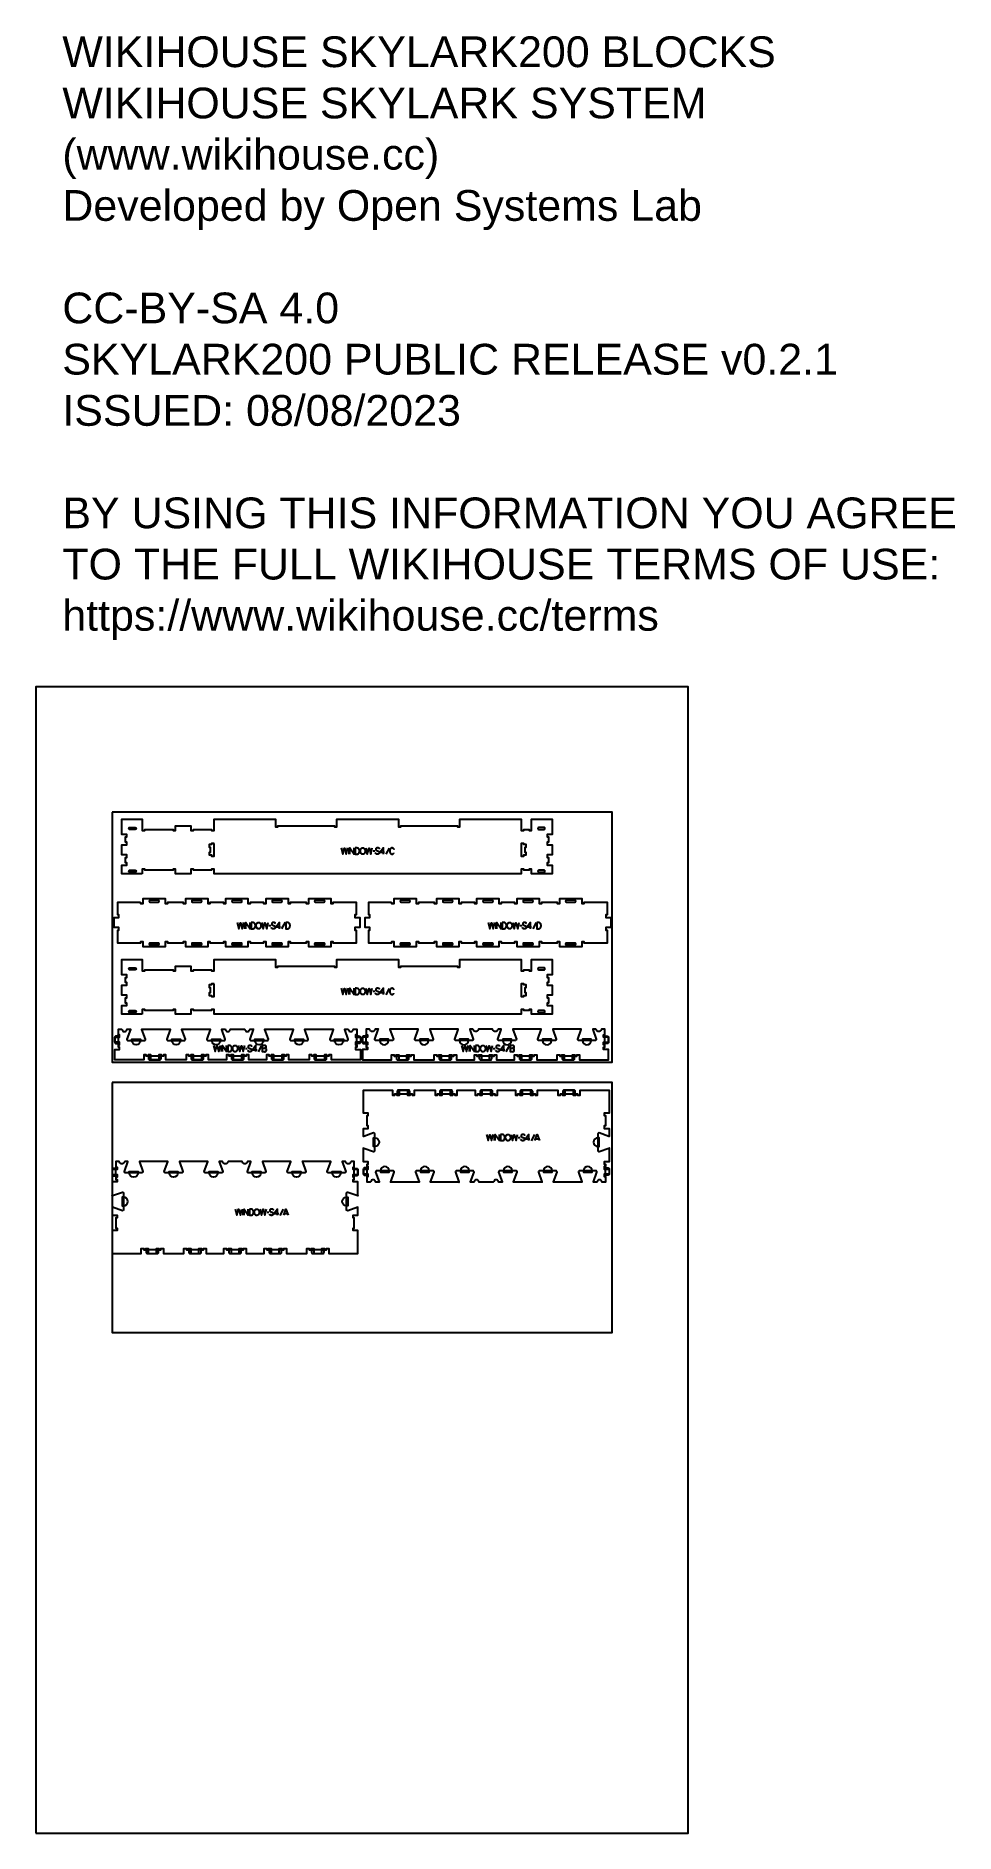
# Model space of a CAD drawing. Extents: x 0 to 4485, y 0 to 8771.
import ezdxf

# ---------------------------------------------------------------- set-up
doc = ezdxf.new("R2010")
doc.units = 0
for name, color, linetype in [('0_SHEET_SPRUCEPLY_2440X122', 1, 'CONTINUOUS'), ('1_ANYTOOL_1MMDEEP_LABELS_S', 2, 'CONTINUOUS'), ('3_ANYTOOL_CUTTHROUGH_INSID', 4, 'CONTINUOUS'), ('4_ANYTOOL_CUTTHROUGH_OUTSI', 5, 'CONTINUOUS'), ('5_ANYTOOL_HALF_MILL_9MM_IN', 3, 'CONTINUOUS'), ('DONOTCUT', 7, 'CONTINUOUS'), ('README', 1, 'CONTINUOUS')]:
    doc.layers.add(name, color=color, linetype=linetype)
doc.styles.add('ARIAL', font='arial.ttf')

msp = doc.modelspace()

# ---------------------------------------------------------------- texts
at = {"layer": 'README', "insert": (128.7, 8768.5, 0), "char_height": 150, "width": 8996.739, "attachment_point": 1, "style": 'ARIAL'}
msp.add_mtext('{\\fArial;WIKIHOUSE SKYLARK200 BLOCKS}\\P{\\fArial;WIKIHOUSE SKYLARK SYSTEM}\\P{\\fArial;(www.wikihouse.cc)}\\P{\\fArial;Developed by Open Systems Lab}\\P\\P{\\fArial;CC-BY-SA 4.0}\\P{\\fArial;SKYLARK200 PUBLIC RELEASE v0.2.1}\\P{\\fArial;ISSUED: 08/08/2023}\\P\\P{\\fArial;BY USING THIS INFORMATION YOU AGREE }\\P{\\fArial;TO THE FULL WIKIHOUSE TERMS OF USE:}\\P{\\fArial;https://www.wikihouse.cc/terms}', dxfattribs=at)

# ---------------------------------------------------------------- linework, layer by layer
at = {"layer": '0_SHEET_SPRUCEPLY_2440X122'}
for points in [[(371.7, 4982.6), (371.7, 3762.6), (2811.7, 3762.6), (2811.7, 4982.6)], [(371.7, 3662.6), (371.7, 2442.6), (2811.7, 2442.6), (2811.7, 3662.6)]]:
    msp.add_lwpolyline(points, close=True, dxfattribs=at)
at = {"layer": '1_ANYTOOL_1MMDEEP_LABELS_S', "color": 2}
for points in [[(1489.9, 4807.8), (1497.6, 4777.8), (1506.1, 4806.9), (1514.6, 4777.8), (1522.1, 4807.8)], [(1526.4, 4807.8), (1526.4, 4777.8)], [(1532.4, 4777.8), (1532.4, 4807.8), (1552.5, 4777.8), (1552.5, 4807.8)], [(1609.3, 4807.8), (1617, 4777.8), (1625.5, 4806.9), (1634, 4777.8), (1641.5, 4807.8)], [(1653.7, 4791.7), (1644.9, 4791.6)], [(1675.9, 4803.2), (1675.9, 4803.4), (1675.9, 4803.5), (1675.9, 4803.6), (1675.9, 4803.7), (1675.9, 4803.8), (1675.9, 4803.9), (1675.9, 4803.9), (1675.9, 4804), (1675.8, 4804.1), (1675.8, 4804.2), (1675.8, 4804.3), (1675.8, 4804.4), (1675.8, 4804.4), (1675.7, 4804.5), (1675.7, 4804.6), (1675.7, 4804.7), (1675.7, 4804.8), (1675.6, 4804.8), (1675.6, 4804.9), (1675.6, 4805), (1675.5, 4805.1), (1675.5, 4805.1), (1675.5, 4805.2), (1675.4, 4805.3), (1675.4, 4805.3), (1675.3, 4805.4), (1675.3, 4805.5), (1675.2, 4805.5), (1675.2, 4805.6), (1675.1, 4805.7), (1675.1, 4805.7), (1675, 4805.8), (1675, 4805.9), (1674.9, 4805.9), (1674.9, 4806), (1674.8, 4806), (1674.8, 4806.1), (1674.7, 4806.1), (1674.6, 4806.2), (1674.6, 4806.2), (1674.5, 4806.3), (1674.4, 4806.4), (1674.4, 4806.4), (1674.3, 4806.5), (1674.2, 4806.5), (1674.1, 4806.5), (1674.1, 4806.6), (1674, 4806.6), (1673.9, 4806.7), (1673.8, 4806.7), (1673.8, 4806.8), (1673.6, 4806.9), (1673.4, 4806.9), (1673.2, 4807), (1673, 4807.1), (1672.8, 4807.1), (1672.6, 4807.2), (1671.8, 4807.4), (1671, 4807.6), (1670.2, 4807.8), (1669.5, 4807.9), (1669.1, 4808), (1668.7, 4808), (1668.3, 4808), (1668, 4808.1), (1667.6, 4808.1), (1667.2, 4808.1), (1666.9, 4808.1), (1666.5, 4808.1), (1666.3, 4808.1), (1666.1, 4808.1), (1666, 4808.1), (1665.8, 4808.1), (1665.6, 4808.1), (1665.4, 4808.1), (1665.2, 4808.1), (1665, 4808), (1664.8, 4808), (1664.6, 4808), (1664.5, 4807.9), (1664.3, 4807.9), (1664.1, 4807.8), (1663.9, 4807.8), (1663.7, 4807.7), (1663.6, 4807.7), (1663.4, 4807.6), (1663.2, 4807.6), (1663, 4807.5), (1662.9, 4807.4), (1662.7, 4807.4), (1662.5, 4807.3), (1662.4, 4807.2), (1662.2, 4807.1), (1662, 4807), (1661.9, 4806.9), (1661.7, 4806.8), (1661.5, 4806.7), (1661.4, 4806.6), (1661.2, 4806.5), (1661.1, 4806.4), (1660.9, 4806.3), (1660.8, 4806.2), (1660.6, 4806.1), (1660.5, 4806), (1660.3, 4805.8), (1660.2, 4805.7), (1660.1, 4805.6), (1659.9, 4805.4), (1659.8, 4805.3), (1659.7, 4805.2), (1659.6, 4805), (1659.5, 4804.9), (1659.4, 4804.7), (1659.3, 4804.6), (1659.2, 4804.4), (1659.1, 4804.3), (1659.1, 4804.1), (1659, 4803.9), (1658.9, 4803.8), (1658.8, 4803.6), (1658.8, 4803.4), (1658.7, 4803.3), (1658.7, 4803.1), (1658.6, 4802.9), (1658.6, 4802.7), (1658.5, 4802.5), (1658.5, 4802.3), (1658.5, 4802.1), (1658.5, 4801.9), (1658.5, 4801.7), (1658.4, 4801.5), (1658.4, 4801.3), (1658.4, 4801.1), (1658.4, 4800.9), (1658.4, 4800.7), (1658.5, 4800.5), (1658.5, 4800.3), (1658.5, 4800.1), (1658.5, 4799.9), (1658.6, 4799.7), (1658.6, 4799.5), (1658.7, 4799.3), (1658.7, 4799.1), (1658.8, 4798.9), (1658.8, 4798.8), (1658.9, 4798.7), (1658.9, 4798.6), (1658.9, 4798.5), (1659, 4798.4), (1659, 4798.4), (1659.1, 4798.3), (1659.1, 4798.2), (1659.1, 4798.1), (1659.2, 4798), (1659.2, 4798), (1659.3, 4797.9), (1659.3, 4797.8), (1659.4, 4797.7), (1659.4, 4797.7), (1659.5, 4797.6), (1659.5, 4797.5), (1659.6, 4797.4), (1659.6, 4797.4), (1659.7, 4797.3), (1659.8, 4797.2), (1659.8, 4797.2), (1659.9, 4797.1), (1660, 4797), (1660, 4797), (1660.2, 4796.8), (1660.3, 4796.7), (1660.4, 4796.6), (1660.6, 4796.5), (1660.8, 4796.4), (1660.9, 4796.3), (1661.1, 4796.2), (1661.3, 4796.1), (1662, 4795.7), (1662.7, 4795.3), (1663.5, 4794.9), (1664.2, 4794.6), (1665, 4794.2), (1665.8, 4793.9), (1666.6, 4793.6), (1667.4, 4793.2), (1668.3, 4792.9), (1669.1, 4792.6), (1669.8, 4792.3), (1670.6, 4791.9), (1671.4, 4791.5), (1672.1, 4791.1), (1672.8, 4790.7), (1673.5, 4790.3), (1673.6, 4790.2), (1673.8, 4790.1), (1674, 4790), (1674, 4789.9), (1674.1, 4789.9), (1674.2, 4789.8), (1674.2, 4789.7), (1674.3, 4789.7), (1674.4, 4789.6), (1674.4, 4789.5), (1674.5, 4789.5), (1674.6, 4789.4), (1674.6, 4789.3), (1674.7, 4789.3), (1674.8, 4789.2), (1674.8, 4789.1), (1674.9, 4789), (1674.9, 4789), (1675, 4788.9), (1675, 4788.8), (1675.1, 4788.7), (1675.1, 4788.7), (1675.2, 4788.6), (1675.2, 4788.5), (1675.3, 4788.4), (1675.3, 4788.3), (1675.3, 4788.3), (1675.4, 4788.2), (1675.4, 4788.1), (1675.5, 4788), (1675.5, 4787.9), (1675.5, 4787.8), (1675.6, 4787.7), (1675.6, 4787.7), (1675.6, 4787.6), (1675.7, 4787.5), (1675.7, 4787.4), (1675.7, 4787.2), (1675.8, 4787), (1675.8, 4786.8), (1675.8, 4786.6), (1675.9, 4786.4), (1675.9, 4786.2), (1675.9, 4786), (1675.9, 4785.8), (1675.9, 4785.5), (1675.9, 4785.3), (1675.9, 4785.1), (1675.9, 4784.9), (1675.9, 4784.6), (1675.8, 4784.4), (1675.8, 4784.2), (1675.8, 4784), (1675.7, 4783.7), (1675.7, 4783.5), (1675.6, 4783.3), (1675.6, 4783.1), (1675.5, 4782.9), (1675.4, 4782.7), (1675.4, 4782.5), (1675.3, 4782.3), (1675.2, 4782.2), (1675.1, 4782), (1675, 4781.8), (1674.9, 4781.6), (1674.8, 4781.4), (1674.7, 4781.3), (1674.6, 4781.1), (1674.5, 4781), (1674.4, 4780.8), (1674.2, 4780.6), (1674.1, 4780.5), (1674, 4780.3), (1673.8, 4780.2), (1673.7, 4780.1), (1673.5, 4779.9), (1673.4, 4779.8), (1673.2, 4779.7), (1673.1, 4779.6), (1672.9, 4779.4), (1672.7, 4779.3), (1672.3, 4779.1), (1672, 4778.9), (1671.6, 4778.7), (1671.2, 4778.5), (1670.9, 4778.4), (1670.5, 4778.2), (1670.3, 4778.1), (1670.1, 4778.1), (1669.9, 4778), (1669.7, 4777.9), (1669.5, 4777.9), (1669.3, 4777.8), (1669.1, 4777.8), (1668.9, 4777.7), (1668.7, 4777.7), (1668.5, 4777.7), (1668.3, 4777.6), (1668.1, 4777.6), (1667.9, 4777.6), (1667.7, 4777.5), (1667.3, 4777.5), (1666.9, 4777.5), (1666.5, 4777.5), (1666.1, 4777.5), (1665.7, 4777.5), (1665.3, 4777.5), (1664.9, 4777.5), (1664.5, 4777.6), (1664.1, 4777.7), (1663.7, 4777.7), (1663.3, 4777.8), (1663, 4777.9), (1662.6, 4778), (1662.2, 4778.2), (1661.9, 4778.3), (1661.5, 4778.5), (1661.1, 4778.6), (1660.8, 4778.8), (1660.4, 4779), (1660.3, 4779.1), (1660.1, 4779.2), (1660, 4779.3), (1659.8, 4779.4), (1659.7, 4779.5), (1659.5, 4779.6), (1659.4, 4779.8), (1659.2, 4779.9), (1659.1, 4780), (1659, 4780.1), (1658.9, 4780.3), (1658.8, 4780.4), (1658.7, 4780.5), (1658.7, 4780.5), (1658.6, 4780.6), (1658.6, 4780.7), (1658.5, 4780.7), (1658.5, 4780.8), (1658.4, 4780.9), (1658.4, 4781), (1658.3, 4781), (1658.3, 4781.1), (1658.3, 4781.2), (1658.2, 4781.3), (1658.2, 4781.3), (1658.2, 4781.4), (1658.1, 4781.5), (1658.1, 4781.6), (1658.1, 4781.6), (1658, 4781.7), (1658, 4781.8), (1658, 4781.9), (1657.9, 4782.1), (1657.9, 4782.2), (1657.8, 4782.4), (1657.8, 4782.6), (1657.8, 4782.7), (1657.7, 4782.9), (1657.7, 4783.1), (1657.7, 4783.3), (1657.7, 4783.5), (1657.7, 4783.7)], [(1695.9, 4777.8), (1696, 4807.8), (1679.9, 4786.5)], [(1679.9, 4786.5), (1701.7, 4786.5)], [(1724.1, 4807.3), (1706.9, 4776.6)], [(1747.7, 4800.3), (1747.6, 4800.7), (1747.4, 4801.1), (1747.2, 4801.5), (1747, 4801.9), (1746.8, 4802.2), (1746.6, 4802.6), (1746.4, 4802.9), (1746.2, 4803.3), (1745.9, 4803.6), (1745.7, 4803.9), (1745.4, 4804.2), (1745.2, 4804.5), (1744.9, 4804.8), (1744.6, 4805.1), (1744.3, 4805.4), (1744, 4805.7), (1743.8, 4805.8), (1743.7, 4805.9), (1743.5, 4806.1), (1743.4, 4806.2), (1743.2, 4806.3), (1743, 4806.4), (1742.8, 4806.5), (1742.7, 4806.6), (1742.5, 4806.7), (1742.3, 4806.8), (1742.1, 4806.9), (1742, 4807), (1741.8, 4807), (1741.6, 4807.1), (1741.4, 4807.2), (1741.2, 4807.3), (1741, 4807.3), (1740.8, 4807.4), (1740.6, 4807.4), (1740.4, 4807.5), (1740.2, 4807.5), (1740, 4807.6), (1739.8, 4807.6), (1739.6, 4807.7), (1739.4, 4807.7), (1739.2, 4807.7), (1739, 4807.7), (1738.8, 4807.8), (1738.6, 4807.8), (1738.3, 4807.8), (1738.1, 4807.8), (1737.9, 4807.8), (1737.5, 4807.8), (1737.2, 4807.8), (1736.9, 4807.8), (1736.5, 4807.7), (1736.2, 4807.7), (1735.9, 4807.6), (1735.6, 4807.6), (1735.3, 4807.5), (1735, 4807.4), (1734.7, 4807.3), (1734.4, 4807.2), (1734.1, 4807.1), (1733.8, 4807), (1733.7, 4807), (1733.6, 4806.9), (1733.4, 4806.8), (1733.3, 4806.8), (1733.2, 4806.7), (1733, 4806.6), (1732.9, 4806.5), (1732.8, 4806.5), (1732.7, 4806.4), (1732.5, 4806.3), (1732.4, 4806.2), (1732.3, 4806.1), (1732.2, 4806.1), (1732, 4806), (1731.8, 4805.8), (1731.6, 4805.6), (1731.3, 4805.4), (1731.1, 4805.2), (1730.9, 4804.9), (1730.7, 4804.7), (1730.5, 4804.5), (1730.3, 4804.2), (1730.1, 4803.9), (1729.9, 4803.7), (1729.7, 4803.4), (1729.6, 4803.1), (1729.2, 4802.5), (1728.9, 4801.9), (1728.6, 4801.3), (1728.3, 4800.7), (1728.1, 4800.1), (1727.8, 4799.5), (1727.6, 4798.8), (1727.4, 4798.2), (1727.3, 4797.5), (1727.1, 4796.9), (1727, 4796.2), (1726.9, 4795.5), (1726.8, 4794.9), (1726.8, 4794.2), (1726.8, 4793.5), (1726.7, 4792.8), (1726.8, 4792.1), (1726.8, 4791.4), (1726.8, 4790.7), (1726.9, 4790), (1727, 4789.4), (1727.1, 4788.7), (1727.3, 4788.1), (1727.4, 4787.7), (1727.5, 4787.4), (1727.5, 4787.1), (1727.6, 4786.8), (1727.7, 4786.5), (1727.9, 4786.1), (1728, 4785.8), (1728.1, 4785.5), (1728.3, 4784.9), (1728.6, 4784.3), (1728.9, 4783.7), (1729.3, 4783.1), (1729.6, 4782.5), (1729.8, 4782.2), (1730, 4781.9), (1730.2, 4781.7), (1730.4, 4781.4), (1730.6, 4781.1), (1730.8, 4780.9), (1731, 4780.7), (1731.2, 4780.4), (1731.4, 4780.2), (1731.7, 4780), (1731.9, 4779.8), (1732, 4779.7), (1732.1, 4779.6), (1732.3, 4779.5), (1732.4, 4779.5), (1732.5, 4779.4), (1732.7, 4779.3), (1732.8, 4779.2), (1732.9, 4779.1), (1733, 4779), (1733.2, 4779), (1733.3, 4778.9), (1733.5, 4778.8), (1733.7, 4778.7), (1734, 4778.6), (1734.3, 4778.5), (1734.6, 4778.4), (1734.9, 4778.3), (1735.2, 4778.2), (1735.5, 4778.1), (1735.8, 4778), (1736.2, 4778), (1736.5, 4777.9), (1736.8, 4777.9), (1737.2, 4777.8), (1737.5, 4777.8), (1737.9, 4777.8), (1738.2, 4777.8), (1738.6, 4777.8), (1739, 4777.8), (1739.2, 4777.8), (1739.4, 4777.9), (1739.5, 4777.9), (1739.7, 4777.9), (1739.9, 4777.9), (1740.1, 4778), (1740.2, 4778), (1740.4, 4778), (1740.6, 4778.1), (1740.8, 4778.1), (1740.9, 4778.2), (1741.1, 4778.2), (1741.2, 4778.3), (1741.4, 4778.3), (1741.6, 4778.4), (1741.7, 4778.4), (1741.9, 4778.5), (1742, 4778.6), (1742.2, 4778.6), (1742.3, 4778.7), (1742.5, 4778.8), (1742.6, 4778.9), (1742.8, 4779), (1742.9, 4779), (1743, 4779.1), (1743.2, 4779.2), (1743.3, 4779.3), (1743.5, 4779.4), (1743.7, 4779.6), (1744, 4779.8), (1744.2, 4780.1), (1744.5, 4780.3), (1744.7, 4780.5), (1745, 4780.8), (1745.2, 4781), (1745.4, 4781.3), (1745.7, 4781.6), (1745.9, 4781.8), (1746.1, 4782.1), (1746.3, 4782.4), (1746.5, 4782.7), (1746.7, 4783), (1746.9, 4783.3), (1747.1, 4783.6)], [(982, 4443.6), (989.7, 4413.6), (998.1, 4442.7), (1006.6, 4413.6), (1014.1, 4443.6)], [(1018.5, 4443.6), (1018.5, 4413.6)], [(1024.5, 4413.6), (1024.5, 4443.6), (1044.6, 4413.6), (1044.6, 4443.6)], [(1101.4, 4443.6), (1109.1, 4413.6), (1117.5, 4442.7), (1126, 4413.6), (1133.5, 4443.6)], [(1145.7, 4427.5), (1137, 4427.4)], [(1168, 4439), (1168, 4439.2), (1168, 4439.3), (1168, 4439.4), (1168, 4439.5), (1168, 4439.6), (1167.9, 4439.6), (1167.9, 4439.7), (1167.9, 4439.8), (1167.9, 4439.9), (1167.9, 4440), (1167.9, 4440.1), (1167.9, 4440.2), (1167.8, 4440.2), (1167.8, 4440.3), (1167.8, 4440.4), (1167.8, 4440.5), (1167.7, 4440.6), (1167.7, 4440.6), (1167.7, 4440.7), (1167.6, 4440.8), (1167.6, 4440.9), (1167.6, 4440.9), (1167.5, 4441), (1167.5, 4441.1), (1167.4, 4441.1), (1167.4, 4441.2), (1167.4, 4441.3), (1167.3, 4441.3), (1167.3, 4441.4), (1167.2, 4441.5), (1167.2, 4441.5), (1167.1, 4441.6), (1167.1, 4441.6), (1167, 4441.7), (1167, 4441.8), (1166.9, 4441.8), (1166.8, 4441.9), (1166.8, 4441.9), (1166.7, 4442), (1166.6, 4442), (1166.6, 4442.1), (1166.5, 4442.1), (1166.4, 4442.2), (1166.4, 4442.2), (1166.3, 4442.3), (1166.2, 4442.3), (1166.1, 4442.4), (1166.1, 4442.4), (1166, 4442.5), (1165.9, 4442.5), (1165.8, 4442.6), (1165.7, 4442.6), (1165.5, 4442.7), (1165.3, 4442.8), (1165.1, 4442.9), (1164.9, 4442.9), (1164.7, 4443), (1163.9, 4443.2), (1163.1, 4443.4), (1162.3, 4443.6), (1161.5, 4443.7), (1161.2, 4443.8), (1160.8, 4443.8), (1160.4, 4443.8), (1160, 4443.9), (1159.7, 4443.9), (1159.3, 4443.9), (1159, 4443.9), (1158.6, 4443.9), (1158.4, 4443.9), (1158.2, 4443.9), (1158, 4443.9), (1157.8, 4443.9), (1157.6, 4443.9), (1157.5, 4443.9), (1157.3, 4443.8), (1157.1, 4443.8), (1156.9, 4443.8), (1156.7, 4443.8), (1156.5, 4443.7), (1156.3, 4443.7), (1156.2, 4443.6), (1156, 4443.6), (1155.8, 4443.5), (1155.6, 4443.5), (1155.5, 4443.4), (1155.3, 4443.4), (1155.1, 4443.3), (1154.9, 4443.2), (1154.8, 4443.2), (1154.6, 4443.1), (1154.4, 4443), (1154.3, 4442.9), (1154.1, 4442.8), (1153.9, 4442.7), (1153.8, 4442.6), (1153.6, 4442.5), (1153.5, 4442.4), (1153.3, 4442.3), (1153.1, 4442.2), (1153, 4442.1), (1152.8, 4442), (1152.7, 4441.9), (1152.5, 4441.8), (1152.4, 4441.6), (1152.3, 4441.5), (1152.1, 4441.4), (1152, 4441.2), (1151.9, 4441.1), (1151.8, 4441), (1151.7, 4440.8), (1151.6, 4440.7), (1151.5, 4440.5), (1151.4, 4440.4), (1151.3, 4440.2), (1151.2, 4440.1), (1151.1, 4439.9), (1151, 4439.7), (1151, 4439.6), (1150.9, 4439.4), (1150.9, 4439.2), (1150.8, 4439), (1150.7, 4438.9), (1150.7, 4438.7), (1150.7, 4438.5), (1150.6, 4438.3), (1150.6, 4438.1), (1150.6, 4437.9), (1150.5, 4437.7), (1150.5, 4437.5), (1150.5, 4437.3), (1150.5, 4437.1), (1150.5, 4436.9), (1150.5, 4436.7), (1150.5, 4436.5), (1150.5, 4436.3), (1150.5, 4436.1), (1150.6, 4435.9), (1150.6, 4435.7), (1150.6, 4435.5), (1150.7, 4435.3), (1150.7, 4435.1), (1150.8, 4434.9), (1150.8, 4434.7), (1150.9, 4434.6), (1150.9, 4434.5), (1151, 4434.4), (1151, 4434.3), (1151, 4434.2), (1151.1, 4434.1), (1151.1, 4434.1), (1151.2, 4434), (1151.2, 4433.9), (1151.3, 4433.8), (1151.3, 4433.8), (1151.3, 4433.7), (1151.4, 4433.6), (1151.4, 4433.5), (1151.5, 4433.4), (1151.6, 4433.4), (1151.6, 4433.3), (1151.7, 4433.2), (1151.7, 4433.2), (1151.8, 4433.1), (1151.8, 4433), (1151.9, 4433), (1152, 4432.9), (1152, 4432.8), (1152.1, 4432.8), (1152.2, 4432.6), (1152.4, 4432.5), (1152.5, 4432.4), (1152.7, 4432.3), (1152.8, 4432.2), (1153, 4432.1), (1153.2, 4432), (1153.3, 4431.8), (1154, 4431.5), (1154.8, 4431.1), (1155.5, 4430.7), (1156.3, 4430.4), (1157.1, 4430), (1157.9, 4429.7), (1158.7, 4429.4), (1159.5, 4429), (1160.3, 4428.7), (1161.1, 4428.4), (1161.9, 4428.1), (1162.7, 4427.7), (1163.4, 4427.3), (1164.2, 4426.9), (1164.9, 4426.5), (1165.5, 4426.1), (1165.7, 4426), (1165.9, 4425.9), (1166, 4425.8), (1166.1, 4425.7), (1166.2, 4425.6), (1166.2, 4425.6), (1166.3, 4425.5), (1166.4, 4425.5), (1166.5, 4425.4), (1166.5, 4425.3), (1166.6, 4425.3), (1166.6, 4425.2), (1166.7, 4425.1), (1166.8, 4425.1), (1166.8, 4425), (1166.9, 4424.9), (1166.9, 4424.8), (1167, 4424.8), (1167, 4424.7), (1167.1, 4424.6), (1167.1, 4424.5), (1167.2, 4424.5), (1167.2, 4424.4), (1167.3, 4424.3), (1167.3, 4424.2), (1167.4, 4424.1), (1167.4, 4424.1), (1167.5, 4424), (1167.5, 4423.9), (1167.5, 4423.8), (1167.6, 4423.7), (1167.6, 4423.6), (1167.6, 4423.5), (1167.7, 4423.5), (1167.7, 4423.4), (1167.7, 4423.3), (1167.7, 4423.2), (1167.8, 4423), (1167.8, 4422.8), (1167.9, 4422.6), (1167.9, 4422.4), (1167.9, 4422.2), (1168, 4422), (1168, 4421.8), (1168, 4421.6), (1168, 4421.3), (1168, 4421.1), (1168, 4420.9), (1167.9, 4420.7), (1167.9, 4420.4), (1167.9, 4420.2), (1167.9, 4420), (1167.8, 4419.8), (1167.8, 4419.5), (1167.7, 4419.3), (1167.7, 4419.1), (1167.6, 4418.9), (1167.6, 4418.7), (1167.5, 4418.5), (1167.4, 4418.3), (1167.4, 4418.1), (1167.3, 4417.9), (1167.2, 4417.8), (1167.1, 4417.6), (1167, 4417.4), (1166.9, 4417.2), (1166.8, 4417.1), (1166.7, 4416.9), (1166.6, 4416.7), (1166.4, 4416.6), (1166.3, 4416.4), (1166.2, 4416.3), (1166, 4416.1), (1165.9, 4416), (1165.8, 4415.9), (1165.6, 4415.7), (1165.5, 4415.6), (1165.3, 4415.5), (1165.1, 4415.3), (1165, 4415.2), (1164.8, 4415.1), (1164.4, 4414.9), (1164, 4414.7), (1163.7, 4414.5), (1163.3, 4414.3), (1162.9, 4414.1), (1162.6, 4414), (1162.4, 4413.9), (1162.2, 4413.9), (1162, 4413.8), (1161.8, 4413.7), (1161.6, 4413.7), (1161.4, 4413.6), (1161.2, 4413.6), (1161, 4413.5), (1160.8, 4413.5), (1160.6, 4413.5), (1160.4, 4413.4), (1160.2, 4413.4), (1160, 4413.4), (1159.8, 4413.3), (1159.4, 4413.3), (1159, 4413.3), (1158.6, 4413.2), (1158.2, 4413.3), (1157.8, 4413.3), (1157.4, 4413.3), (1157, 4413.3), (1156.6, 4413.4), (1156.2, 4413.4), (1155.8, 4413.5), (1155.4, 4413.6), (1155, 4413.7), (1154.7, 4413.8), (1154.3, 4414), (1153.9, 4414.1), (1153.6, 4414.3), (1153.2, 4414.4), (1152.9, 4414.6), (1152.5, 4414.8), (1152.3, 4414.9), (1152.2, 4415), (1152, 4415.1), (1151.9, 4415.2), (1151.7, 4415.3), (1151.6, 4415.4), (1151.4, 4415.6), (1151.3, 4415.7), (1151.2, 4415.8), (1151.1, 4415.9), (1151, 4416.1), (1150.8, 4416.2), (1150.8, 4416.3), (1150.7, 4416.3), (1150.7, 4416.4), (1150.6, 4416.5), (1150.6, 4416.5), (1150.5, 4416.6), (1150.5, 4416.7), (1150.5, 4416.8), (1150.4, 4416.8), (1150.4, 4416.9), (1150.3, 4417), (1150.3, 4417.1), (1150.3, 4417.1), (1150.2, 4417.2), (1150.2, 4417.3), (1150.2, 4417.4), (1150.1, 4417.4), (1150.1, 4417.5), (1150.1, 4417.6), (1150, 4417.7), (1150, 4417.8), (1149.9, 4418), (1149.9, 4418.2), (1149.9, 4418.4), (1149.8, 4418.5), (1149.8, 4418.7), (1149.8, 4418.9), (1149.8, 4419.1), (1149.8, 4419.3), (1149.8, 4419.5)], [(1188, 4413.6), (1188, 4443.6), (1172, 4422.2)], [(1172, 4422.2), (1193.8, 4422.2)], [(1216.2, 4443.1), (1199, 4412.3)], [(2207, 4443.6), (2214.7, 4413.6), (2223.1, 4442.7), (2231.6, 4413.6), (2239.1, 4443.6)], [(2243.5, 4443.6), (2243.5, 4413.6)], [(2249.5, 4413.6), (2249.5, 4443.6), (2269.6, 4413.6), (2269.6, 4443.6)], [(2326.4, 4443.6), (2334.1, 4413.6), (2342.5, 4442.7), (2351, 4413.6), (2358.5, 4443.6)], [(2370.7, 4427.5), (2362, 4427.4)], [(2393, 4439), (2393, 4439.2), (2393, 4439.3), (2393, 4439.4), (2393, 4439.5), (2393, 4439.6), (2392.9, 4439.6), (2392.9, 4439.7), (2392.9, 4439.8), (2392.9, 4439.9), (2392.9, 4440), (2392.9, 4440.1), (2392.9, 4440.2), (2392.8, 4440.2), (2392.8, 4440.3), (2392.8, 4440.4), (2392.8, 4440.5), (2392.7, 4440.6), (2392.7, 4440.6), (2392.7, 4440.7), (2392.6, 4440.8), (2392.6, 4440.9), (2392.6, 4440.9), (2392.5, 4441), (2392.5, 4441.1), (2392.4, 4441.1), (2392.4, 4441.2), (2392.4, 4441.3), (2392.3, 4441.3), (2392.3, 4441.4), (2392.2, 4441.5), (2392.2, 4441.5), (2392.1, 4441.6), (2392.1, 4441.6), (2392, 4441.7), (2392, 4441.8), (2391.9, 4441.8), (2391.8, 4441.9), (2391.8, 4441.9), (2391.7, 4442), (2391.6, 4442), (2391.6, 4442.1), (2391.5, 4442.1), (2391.4, 4442.2), (2391.4, 4442.2), (2391.3, 4442.3), (2391.2, 4442.3), (2391.1, 4442.4), (2391.1, 4442.4), (2391, 4442.5), (2390.9, 4442.5), (2390.8, 4442.6), (2390.7, 4442.6), (2390.5, 4442.7), (2390.3, 4442.8), (2390.1, 4442.9), (2389.9, 4442.9), (2389.7, 4443), (2388.9, 4443.2), (2388.1, 4443.4), (2387.3, 4443.6), (2386.5, 4443.7), (2386.2, 4443.8), (2385.8, 4443.8), (2385.4, 4443.8), (2385, 4443.9), (2384.7, 4443.9), (2384.3, 4443.9), (2384, 4443.9), (2383.6, 4443.9), (2383.4, 4443.9), (2383.2, 4443.9), (2383, 4443.9), (2382.8, 4443.9), (2382.6, 4443.9), (2382.5, 4443.9), (2382.3, 4443.8), (2382.1, 4443.8), (2381.9, 4443.8), (2381.7, 4443.8), (2381.5, 4443.7), (2381.3, 4443.7), (2381.2, 4443.6), (2381, 4443.6), (2380.8, 4443.5), (2380.6, 4443.5), (2380.5, 4443.4), (2380.3, 4443.4), (2380.1, 4443.3), (2379.9, 4443.2), (2379.8, 4443.2), (2379.6, 4443.1), (2379.4, 4443), (2379.3, 4442.9), (2379.1, 4442.8), (2378.9, 4442.7), (2378.8, 4442.6), (2378.6, 4442.5), (2378.5, 4442.4), (2378.3, 4442.3), (2378.1, 4442.2), (2378, 4442.1), (2377.8, 4442), (2377.7, 4441.9), (2377.5, 4441.8), (2377.4, 4441.6), (2377.3, 4441.5), (2377.1, 4441.4), (2377, 4441.2), (2376.9, 4441.1), (2376.8, 4441), (2376.7, 4440.8), (2376.6, 4440.7), (2376.5, 4440.5), (2376.4, 4440.4), (2376.3, 4440.2), (2376.2, 4440.1), (2376.1, 4439.9), (2376, 4439.7), (2376, 4439.6), (2375.9, 4439.4), (2375.9, 4439.2), (2375.8, 4439), (2375.7, 4438.9), (2375.7, 4438.7), (2375.7, 4438.5), (2375.6, 4438.3), (2375.6, 4438.1), (2375.6, 4437.9), (2375.5, 4437.7), (2375.5, 4437.5), (2375.5, 4437.3), (2375.5, 4437.1), (2375.5, 4436.9), (2375.5, 4436.7), (2375.5, 4436.5), (2375.5, 4436.3), (2375.5, 4436.1), (2375.6, 4435.9), (2375.6, 4435.7), (2375.6, 4435.5), (2375.7, 4435.3), (2375.7, 4435.1), (2375.8, 4434.9), (2375.8, 4434.7), (2375.9, 4434.6), (2375.9, 4434.5), (2376, 4434.4), (2376, 4434.3), (2376, 4434.2), (2376.1, 4434.1), (2376.1, 4434.1), (2376.2, 4434), (2376.2, 4433.9), (2376.3, 4433.8), (2376.3, 4433.8), (2376.3, 4433.7), (2376.4, 4433.6), (2376.4, 4433.5), (2376.5, 4433.4), (2376.6, 4433.4), (2376.6, 4433.3), (2376.7, 4433.2), (2376.7, 4433.2), (2376.8, 4433.1), (2376.8, 4433), (2376.9, 4433), (2377, 4432.9), (2377, 4432.8), (2377.1, 4432.8), (2377.2, 4432.6), (2377.4, 4432.5), (2377.5, 4432.4), (2377.7, 4432.3), (2377.8, 4432.2), (2378, 4432.1), (2378.2, 4432), (2378.3, 4431.8), (2379, 4431.5), (2379.8, 4431.1), (2380.5, 4430.7), (2381.3, 4430.4), (2382.1, 4430), (2382.9, 4429.7), (2383.7, 4429.4), (2384.5, 4429), (2385.3, 4428.7), (2386.1, 4428.4), (2386.9, 4428.1), (2387.7, 4427.7), (2388.4, 4427.3), (2389.2, 4426.9), (2389.9, 4426.5), (2390.5, 4426.1), (2390.7, 4426), (2390.9, 4425.9), (2391, 4425.8), (2391.1, 4425.7), (2391.2, 4425.6), (2391.2, 4425.6), (2391.3, 4425.5), (2391.4, 4425.5), (2391.5, 4425.4), (2391.5, 4425.3), (2391.6, 4425.3), (2391.6, 4425.2), (2391.7, 4425.1), (2391.8, 4425.1), (2391.8, 4425), (2391.9, 4424.9), (2391.9, 4424.8), (2392, 4424.8), (2392, 4424.7), (2392.1, 4424.6), (2392.1, 4424.5), (2392.2, 4424.5), (2392.2, 4424.4), (2392.3, 4424.3), (2392.3, 4424.2), (2392.4, 4424.1), (2392.4, 4424.1), (2392.5, 4424), (2392.5, 4423.9), (2392.5, 4423.8), (2392.6, 4423.7), (2392.6, 4423.6), (2392.6, 4423.5), (2392.7, 4423.5), (2392.7, 4423.4), (2392.7, 4423.3), (2392.7, 4423.2), (2392.8, 4423), (2392.8, 4422.8), (2392.9, 4422.6), (2392.9, 4422.4), (2392.9, 4422.2), (2393, 4422), (2393, 4421.8), (2393, 4421.6), (2393, 4421.3), (2393, 4421.1), (2393, 4420.9), (2392.9, 4420.7), (2392.9, 4420.4), (2392.9, 4420.2), (2392.9, 4420), (2392.8, 4419.8), (2392.8, 4419.5), (2392.7, 4419.3), (2392.7, 4419.1), (2392.6, 4418.9), (2392.6, 4418.7), (2392.5, 4418.5), (2392.4, 4418.3), (2392.4, 4418.1), (2392.3, 4417.9), (2392.2, 4417.8), (2392.1, 4417.6), (2392, 4417.4), (2391.9, 4417.2), (2391.8, 4417.1), (2391.7, 4416.9), (2391.6, 4416.7), (2391.4, 4416.6), (2391.3, 4416.4), (2391.2, 4416.3), (2391, 4416.1), (2390.9, 4416), (2390.8, 4415.9), (2390.6, 4415.7), (2390.5, 4415.6), (2390.3, 4415.5), (2390.1, 4415.3), (2390, 4415.2), (2389.8, 4415.1), (2389.4, 4414.9), (2389, 4414.7), (2388.7, 4414.5), (2388.3, 4414.3), (2387.9, 4414.1), (2387.6, 4414), (2387.4, 4413.9), (2387.2, 4413.9), (2387, 4413.8), (2386.8, 4413.7), (2386.6, 4413.7), (2386.4, 4413.6), (2386.2, 4413.6), (2386, 4413.5), (2385.8, 4413.5), (2385.6, 4413.5), (2385.4, 4413.4), (2385.2, 4413.4), (2385, 4413.4), (2384.8, 4413.3), (2384.4, 4413.3), (2384, 4413.3), (2383.6, 4413.2), (2383.2, 4413.3), (2382.8, 4413.3), (2382.4, 4413.3), (2382, 4413.3), (2381.6, 4413.4), (2381.2, 4413.4), (2380.8, 4413.5), (2380.4, 4413.6), (2380, 4413.7), (2379.7, 4413.8), (2379.3, 4414), (2378.9, 4414.1), (2378.6, 4414.3), (2378.2, 4414.4), (2377.9, 4414.6), (2377.5, 4414.8), (2377.3, 4414.9), (2377.2, 4415), (2377, 4415.1), (2376.9, 4415.2), (2376.7, 4415.3), (2376.6, 4415.4), (2376.4, 4415.6), (2376.3, 4415.7), (2376.2, 4415.8), (2376.1, 4415.9), (2376, 4416.1), (2375.8, 4416.2), (2375.8, 4416.3), (2375.7, 4416.3), (2375.7, 4416.4), (2375.6, 4416.5), (2375.6, 4416.5), (2375.5, 4416.6), (2375.5, 4416.7), (2375.5, 4416.8), (2375.4, 4416.8), (2375.4, 4416.9), (2375.3, 4417), (2375.3, 4417.1), (2375.3, 4417.1), (2375.2, 4417.2), (2375.2, 4417.3), (2375.2, 4417.4), (2375.1, 4417.4), (2375.1, 4417.5), (2375.1, 4417.6), (2375, 4417.7), (2375, 4417.8), (2374.9, 4418), (2374.9, 4418.2), (2374.9, 4418.4), (2374.8, 4418.5), (2374.8, 4418.7), (2374.8, 4418.9), (2374.8, 4419.1), (2374.8, 4419.3), (2374.8, 4419.5)], [(2413, 4413.6), (2413, 4443.6), (2397, 4422.2)], [(2397, 4422.2), (2418.8, 4422.2)], [(2441.2, 4443.1), (2424, 4412.3)], [(1489.9, 4122.8), (1497.6, 4092.8), (1506.1, 4121.9), (1514.6, 4092.8), (1522.1, 4122.8)], [(1526.4, 4122.8), (1526.4, 4092.8)], [(1532.4, 4092.8), (1532.4, 4122.8), (1552.5, 4092.8), (1552.5, 4122.8)], [(1609.3, 4122.8), (1617, 4092.8), (1625.5, 4121.9), (1634, 4092.8), (1641.5, 4122.8)], [(1675.9, 4118.2), (1675.9, 4118.4), (1675.9, 4118.5), (1675.9, 4118.6), (1675.9, 4118.7), (1675.9, 4118.8), (1675.9, 4118.9), (1675.9, 4118.9), (1675.9, 4119), (1675.8, 4119.1), (1675.8, 4119.2), (1675.8, 4119.3), (1675.8, 4119.4), (1675.8, 4119.4), (1675.7, 4119.5), (1675.7, 4119.6), (1675.7, 4119.7), (1675.7, 4119.8), (1675.6, 4119.8), (1675.6, 4119.9), (1675.6, 4120), (1675.5, 4120.1), (1675.5, 4120.1), (1675.5, 4120.2), (1675.4, 4120.3), (1675.4, 4120.3), (1675.3, 4120.4), (1675.3, 4120.5), (1675.2, 4120.5), (1675.2, 4120.6), (1675.1, 4120.7), (1675.1, 4120.7), (1675, 4120.8), (1675, 4120.9), (1674.9, 4120.9), (1674.9, 4121), (1674.8, 4121), (1674.8, 4121.1), (1674.7, 4121.1), (1674.6, 4121.2), (1674.6, 4121.2), (1674.5, 4121.3), (1674.4, 4121.4), (1674.4, 4121.4), (1674.3, 4121.5), (1674.2, 4121.5), (1674.1, 4121.5), (1674.1, 4121.6), (1674, 4121.6), (1673.9, 4121.7), (1673.8, 4121.7), (1673.8, 4121.8), (1673.6, 4121.9), (1673.4, 4121.9), (1673.2, 4122), (1673, 4122.1), (1672.8, 4122.1), (1672.6, 4122.2), (1671.8, 4122.4), (1671, 4122.6), (1670.2, 4122.8), (1669.5, 4122.9), (1669.1, 4123), (1668.7, 4123), (1668.3, 4123), (1668, 4123.1), (1667.6, 4123.1), (1667.2, 4123.1), (1666.9, 4123.1), (1666.5, 4123.1), (1666.3, 4123.1), (1666.1, 4123.1), (1666, 4123.1), (1665.8, 4123.1), (1665.6, 4123.1), (1665.4, 4123.1), (1665.2, 4123.1), (1665, 4123), (1664.8, 4123), (1664.6, 4123), (1664.5, 4122.9), (1664.3, 4122.9), (1664.1, 4122.8), (1663.9, 4122.8), (1663.7, 4122.7), (1663.6, 4122.7), (1663.4, 4122.6), (1663.2, 4122.6), (1663, 4122.5), (1662.9, 4122.4), (1662.7, 4122.4), (1662.5, 4122.3), (1662.4, 4122.2), (1662.2, 4122.1), (1662, 4122), (1661.9, 4121.9), (1661.7, 4121.8), (1661.5, 4121.7), (1661.4, 4121.6), (1661.2, 4121.5), (1661.1, 4121.4), (1660.9, 4121.3), (1660.8, 4121.2), (1660.6, 4121.1), (1660.5, 4121), (1660.3, 4120.8), (1660.2, 4120.7), (1660.1, 4120.6), (1659.9, 4120.4), (1659.8, 4120.3), (1659.7, 4120.2), (1659.6, 4120), (1659.5, 4119.9), (1659.4, 4119.7), (1659.3, 4119.6), (1659.2, 4119.4), (1659.1, 4119.3), (1659.1, 4119.1), (1659, 4118.9), (1658.9, 4118.8), (1658.8, 4118.6), (1658.8, 4118.4), (1658.7, 4118.3), (1658.7, 4118.1), (1658.6, 4117.9), (1658.6, 4117.7), (1658.5, 4117.5), (1658.5, 4117.3), (1658.5, 4117.1), (1658.5, 4116.9), (1658.5, 4116.7), (1658.4, 4116.5), (1658.4, 4116.3), (1658.4, 4116.1), (1658.4, 4115.9), (1658.4, 4115.7), (1658.5, 4115.5), (1658.5, 4115.3), (1658.5, 4115.1), (1658.5, 4114.9), (1658.6, 4114.7), (1658.6, 4114.5), (1658.7, 4114.3), (1658.7, 4114.1), (1658.8, 4113.9), (1658.8, 4113.8), (1658.9, 4113.7), (1658.9, 4113.6), (1658.9, 4113.5), (1659, 4113.4), (1659, 4113.4), (1659.1, 4113.3), (1659.1, 4113.2), (1659.1, 4113.1), (1659.2, 4113), (1659.2, 4113), (1659.3, 4112.9), (1659.3, 4112.8), (1659.4, 4112.7), (1659.4, 4112.7), (1659.5, 4112.6), (1659.5, 4112.5), (1659.6, 4112.4), (1659.6, 4112.4), (1659.7, 4112.3), (1659.8, 4112.2), (1659.8, 4112.2), (1659.9, 4112.1), (1660, 4112), (1660, 4112), (1660.2, 4111.8), (1660.3, 4111.7), (1660.4, 4111.6), (1660.6, 4111.5), (1660.8, 4111.4), (1660.9, 4111.3), (1661.1, 4111.2), (1661.3, 4111.1), (1662, 4110.7), (1662.7, 4110.3), (1663.5, 4109.9), (1664.2, 4109.6), (1665, 4109.2), (1665.8, 4108.9), (1666.6, 4108.6), (1667.4, 4108.2), (1668.3, 4107.9), (1669.1, 4107.6), (1669.8, 4107.3), (1670.6, 4106.9), (1671.4, 4106.5), (1672.1, 4106.1), (1672.8, 4105.7), (1673.5, 4105.3), (1673.6, 4105.2), (1673.8, 4105.1), (1674, 4105), (1674, 4104.9), (1674.1, 4104.9), (1674.2, 4104.8), (1674.2, 4104.7), (1674.3, 4104.7), (1674.4, 4104.6), (1674.4, 4104.5), (1674.5, 4104.5), (1674.6, 4104.4), (1674.6, 4104.3), (1674.7, 4104.3), (1674.8, 4104.2), (1674.8, 4104.1), (1674.9, 4104), (1674.9, 4104), (1675, 4103.9), (1675, 4103.8), (1675.1, 4103.7), (1675.1, 4103.7), (1675.2, 4103.6), (1675.2, 4103.5), (1675.3, 4103.4), (1675.3, 4103.3), (1675.3, 4103.3), (1675.4, 4103.2), (1675.4, 4103.1), (1675.5, 4103), (1675.5, 4102.9), (1675.5, 4102.8), (1675.6, 4102.7), (1675.6, 4102.7), (1675.6, 4102.6), (1675.7, 4102.5), (1675.7, 4102.4), (1675.7, 4102.2), (1675.8, 4102), (1675.8, 4101.8), (1675.8, 4101.6), (1675.9, 4101.4), (1675.9, 4101.2), (1675.9, 4101), (1675.9, 4100.8), (1675.9, 4100.5), (1675.9, 4100.3), (1675.9, 4100.1), (1675.9, 4099.9), (1675.9, 4099.6), (1675.8, 4099.4), (1675.8, 4099.2), (1675.8, 4099), (1675.7, 4098.7), (1675.7, 4098.5), (1675.6, 4098.3), (1675.6, 4098.1), (1675.5, 4097.9), (1675.4, 4097.7), (1675.4, 4097.5), (1675.3, 4097.3), (1675.2, 4097.2), (1675.1, 4097), (1675, 4096.8), (1674.9, 4096.6), (1674.8, 4096.4), (1674.7, 4096.3), (1674.6, 4096.1), (1674.5, 4096), (1674.4, 4095.8), (1674.2, 4095.6), (1674.1, 4095.5), (1674, 4095.3), (1673.8, 4095.2), (1673.7, 4095.1), (1673.5, 4094.9), (1673.4, 4094.8), (1673.2, 4094.7), (1673.1, 4094.6), (1672.9, 4094.4), (1672.7, 4094.3), (1672.3, 4094.1), (1672, 4093.9), (1671.6, 4093.7), (1671.2, 4093.5), (1670.9, 4093.4), (1670.5, 4093.2), (1670.3, 4093.1), (1670.1, 4093.1), (1669.9, 4093), (1669.7, 4092.9), (1669.5, 4092.9), (1669.3, 4092.8), (1669.1, 4092.8), (1668.9, 4092.7), (1668.7, 4092.7), (1668.5, 4092.7), (1668.3, 4092.6), (1668.1, 4092.6), (1667.9, 4092.6), (1667.7, 4092.5), (1667.3, 4092.5), (1666.9, 4092.5), (1666.5, 4092.5), (1666.1, 4092.5), (1665.7, 4092.5), (1665.3, 4092.5), (1664.9, 4092.5), (1664.5, 4092.6), (1664.1, 4092.7), (1663.7, 4092.7), (1663.3, 4092.8), (1663, 4092.9), (1662.6, 4093), (1662.2, 4093.2), (1661.9, 4093.3), (1661.5, 4093.5), (1661.1, 4093.6), (1660.8, 4093.8), (1660.4, 4094), (1660.3, 4094.1), (1660.1, 4094.2), (1660, 4094.3), (1659.8, 4094.4), (1659.7, 4094.5), (1659.5, 4094.6), (1659.4, 4094.8), (1659.2, 4094.9), (1659.1, 4095), (1659, 4095.1), (1658.9, 4095.3), (1658.8, 4095.4), (1658.7, 4095.5), (1658.7, 4095.5), (1658.6, 4095.6), (1658.6, 4095.7), (1658.5, 4095.7), (1658.5, 4095.8), (1658.4, 4095.9), (1658.4, 4096), (1658.3, 4096), (1658.3, 4096.1), (1658.3, 4096.2), (1658.2, 4096.3), (1658.2, 4096.3), (1658.2, 4096.4), (1658.1, 4096.5), (1658.1, 4096.6), (1658.1, 4096.6), (1658, 4096.7), (1658, 4096.8), (1658, 4096.9), (1657.9, 4097.1), (1657.9, 4097.2), (1657.8, 4097.4), (1657.8, 4097.6), (1657.8, 4097.7), (1657.7, 4097.9), (1657.7, 4098.1), (1657.7, 4098.3), (1657.7, 4098.5), (1657.7, 4098.7)], [(1695.9, 4092.8), (1696, 4122.8), (1679.9, 4101.5)], [(1724.1, 4122.3), (1706.9, 4091.6)], [(1747.7, 4115.3), (1747.6, 4115.7), (1747.4, 4116.1), (1747.2, 4116.5), (1747, 4116.9), (1746.8, 4117.2), (1746.6, 4117.6), (1746.4, 4117.9), (1746.2, 4118.3), (1745.9, 4118.6), (1745.7, 4118.9), (1745.4, 4119.2), (1745.2, 4119.5), (1744.9, 4119.8), (1744.6, 4120.1), (1744.3, 4120.4), (1744, 4120.7), (1743.8, 4120.8), (1743.7, 4120.9), (1743.5, 4121.1), (1743.4, 4121.2), (1743.2, 4121.3), (1743, 4121.4), (1742.8, 4121.5), (1742.7, 4121.6), (1742.5, 4121.7), (1742.3, 4121.8), (1742.1, 4121.9), (1742, 4122), (1741.8, 4122), (1741.6, 4122.1), (1741.4, 4122.2), (1741.2, 4122.3), (1741, 4122.3), (1740.8, 4122.4), (1740.6, 4122.4), (1740.4, 4122.5), (1740.2, 4122.5), (1740, 4122.6), (1739.8, 4122.6), (1739.6, 4122.7), (1739.4, 4122.7), (1739.2, 4122.7), (1739, 4122.7), (1738.8, 4122.8), (1738.6, 4122.8), (1738.3, 4122.8), (1738.1, 4122.8), (1737.9, 4122.8), (1737.5, 4122.8), (1737.2, 4122.8), (1736.9, 4122.8), (1736.5, 4122.7), (1736.2, 4122.7), (1735.9, 4122.6), (1735.6, 4122.6), (1735.3, 4122.5), (1735, 4122.4), (1734.7, 4122.3), (1734.4, 4122.2), (1734.1, 4122.1), (1733.8, 4122), (1733.7, 4122), (1733.6, 4121.9), (1733.4, 4121.8), (1733.3, 4121.8), (1733.2, 4121.7), (1733, 4121.6), (1732.9, 4121.5), (1732.8, 4121.5), (1732.7, 4121.4), (1732.5, 4121.3), (1732.4, 4121.2), (1732.3, 4121.1), (1732.2, 4121.1), (1732, 4121), (1731.8, 4120.8), (1731.6, 4120.6), (1731.3, 4120.4), (1731.1, 4120.2), (1730.9, 4119.9), (1730.7, 4119.7), (1730.5, 4119.5), (1730.3, 4119.2), (1730.1, 4118.9), (1729.9, 4118.7), (1729.7, 4118.4), (1729.6, 4118.1), (1729.2, 4117.5), (1728.9, 4116.9), (1728.6, 4116.3), (1728.3, 4115.7), (1728.1, 4115.1), (1727.8, 4114.5), (1727.6, 4113.8), (1727.4, 4113.2), (1727.3, 4112.5), (1727.1, 4111.9), (1727, 4111.2), (1726.9, 4110.5), (1726.8, 4109.9), (1726.8, 4109.2), (1726.8, 4108.5), (1726.7, 4107.8), (1726.8, 4107.1), (1726.8, 4106.4), (1726.8, 4105.7), (1726.9, 4105), (1727, 4104.4), (1727.1, 4103.7), (1727.3, 4103.1), (1727.4, 4102.7), (1727.5, 4102.4), (1727.5, 4102.1), (1727.6, 4101.8), (1727.7, 4101.5), (1727.9, 4101.1), (1728, 4100.8), (1728.1, 4100.5), (1728.3, 4099.9), (1728.6, 4099.3), (1728.9, 4098.7), (1729.3, 4098.1), (1729.6, 4097.5), (1729.8, 4097.2), (1730, 4096.9), (1730.2, 4096.7), (1730.4, 4096.4), (1730.6, 4096.1), (1730.8, 4095.9), (1731, 4095.7), (1731.2, 4095.4), (1731.4, 4095.2), (1731.7, 4095), (1731.9, 4094.8), (1732, 4094.7), (1732.1, 4094.6), (1732.3, 4094.5), (1732.4, 4094.5), (1732.5, 4094.4), (1732.7, 4094.3), (1732.8, 4094.2), (1732.9, 4094.1), (1733, 4094), (1733.2, 4094), (1733.3, 4093.9), (1733.5, 4093.8), (1733.7, 4093.7), (1734, 4093.6), (1734.3, 4093.5), (1734.6, 4093.4), (1734.9, 4093.3), (1735.2, 4093.2), (1735.5, 4093.1), (1735.8, 4093), (1736.2, 4093), (1736.5, 4092.9), (1736.8, 4092.9), (1737.2, 4092.8), (1737.5, 4092.8), (1737.9, 4092.8), (1738.2, 4092.8), (1738.6, 4092.8), (1739, 4092.8), (1739.2, 4092.8), (1739.4, 4092.9), (1739.5, 4092.9), (1739.7, 4092.9), (1739.9, 4092.9), (1740.1, 4093), (1740.2, 4093), (1740.4, 4093), (1740.6, 4093.1), (1740.8, 4093.1), (1740.9, 4093.2), (1741.1, 4093.2), (1741.2, 4093.3), (1741.4, 4093.3), (1741.6, 4093.4), (1741.7, 4093.4), (1741.9, 4093.5), (1742, 4093.6), (1742.2, 4093.6), (1742.3, 4093.7), (1742.5, 4093.8), (1742.6, 4093.9), (1742.8, 4094), (1742.9, 4094), (1743, 4094.1), (1743.2, 4094.2), (1743.3, 4094.3), (1743.5, 4094.4), (1743.7, 4094.6), (1744, 4094.8), (1744.2, 4095.1), (1744.5, 4095.3), (1744.7, 4095.5), (1745, 4095.8), (1745.2, 4096), (1745.4, 4096.3), (1745.7, 4096.6), (1745.9, 4096.8), (1746.1, 4097.1), (1746.3, 4097.4), (1746.5, 4097.7), (1746.7, 4098), (1746.9, 4098.3), (1747.1, 4098.6)], [(1653.7, 4106.7), (1644.9, 4106.6)], [(1679.9, 4101.5), (1701.7, 4101.5)], [(867, 3843.6), (874.8, 3813.6), (883.2, 3842.7), (891.7, 3813.6), (899.2, 3843.6)], [(903.6, 3843.6), (903.6, 3813.6)], [(909.6, 3813.6), (909.6, 3843.6), (929.6, 3813.6), (929.6, 3843.6)], [(986.4, 3843.6), (994.2, 3813.6), (1002.6, 3842.7), (1011.1, 3813.6), (1018.6, 3843.6)], [(1030.8, 3827.5), (1022, 3827.4)], [(1053, 3839), (1053, 3839.2), (1053, 3839.3), (1053, 3839.4), (1053, 3839.5), (1053, 3839.6), (1053, 3839.7), (1053, 3839.7), (1053, 3839.8), (1053, 3839.9), (1052.9, 3840), (1052.9, 3840.1), (1052.9, 3840.2), (1052.9, 3840.2), (1052.9, 3840.3), (1052.8, 3840.4), (1052.8, 3840.5), (1052.8, 3840.6), (1052.8, 3840.6), (1052.7, 3840.7), (1052.7, 3840.8), (1052.7, 3840.9), (1052.6, 3840.9), (1052.6, 3841), (1052.5, 3841.1), (1052.5, 3841.1), (1052.5, 3841.2), (1052.4, 3841.3), (1052.4, 3841.3), (1052.3, 3841.4), (1052.3, 3841.5), (1052.2, 3841.5), (1052.2, 3841.6), (1052.1, 3841.7), (1052.1, 3841.7), (1052, 3841.8), (1051.9, 3841.8), (1051.9, 3841.9), (1051.8, 3841.9), (1051.8, 3842), (1051.7, 3842.1), (1051.6, 3842.1), (1051.6, 3842.2), (1051.5, 3842.2), (1051.4, 3842.3), (1051.3, 3842.3), (1051.3, 3842.4), (1051.2, 3842.4), (1051.1, 3842.4), (1051, 3842.5), (1051, 3842.5), (1050.9, 3842.6), (1050.7, 3842.7), (1050.5, 3842.7), (1050.4, 3842.8), (1050.2, 3842.9), (1050, 3842.9), (1049.8, 3843), (1049, 3843.2), (1048.2, 3843.4), (1047.4, 3843.6), (1046.6, 3843.7), (1046.2, 3843.8), (1045.8, 3843.8), (1045.5, 3843.9), (1045.1, 3843.9), (1044.7, 3843.9), (1044.4, 3843.9), (1044, 3843.9), (1043.7, 3843.9), (1043.5, 3843.9), (1043.3, 3843.9), (1043.1, 3843.9), (1042.9, 3843.9), (1042.7, 3843.9), (1042.5, 3843.9), (1042.3, 3843.9), (1042.1, 3843.8), (1041.9, 3843.8), (1041.8, 3843.8), (1041.6, 3843.7), (1041.4, 3843.7), (1041.2, 3843.6), (1041, 3843.6), (1040.9, 3843.5), (1040.7, 3843.5), (1040.5, 3843.4), (1040.3, 3843.4), (1040.2, 3843.3), (1040, 3843.2), (1039.8, 3843.2), (1039.7, 3843.1), (1039.5, 3843), (1039.3, 3842.9), (1039.2, 3842.8), (1039, 3842.7), (1038.8, 3842.6), (1038.7, 3842.5), (1038.5, 3842.4), (1038.4, 3842.3), (1038.2, 3842.2), (1038, 3842.1), (1037.9, 3842), (1037.7, 3841.9), (1037.6, 3841.8), (1037.5, 3841.6), (1037.3, 3841.5), (1037.2, 3841.4), (1037.1, 3841.3), (1037, 3841.1), (1036.8, 3841), (1036.7, 3840.8), (1036.6, 3840.7), (1036.5, 3840.5), (1036.4, 3840.4), (1036.3, 3840.2), (1036.3, 3840.1), (1036.2, 3839.9), (1036.1, 3839.7), (1036, 3839.6), (1036, 3839.4), (1035.9, 3839.2), (1035.9, 3839.1), (1035.8, 3838.9), (1035.8, 3838.7), (1035.7, 3838.5), (1035.7, 3838.3), (1035.6, 3838.1), (1035.6, 3837.9), (1035.6, 3837.7), (1035.6, 3837.5), (1035.6, 3837.3), (1035.6, 3837.1), (1035.6, 3836.9), (1035.6, 3836.7), (1035.6, 3836.5), (1035.6, 3836.3), (1035.6, 3836.1), (1035.6, 3835.9), (1035.7, 3835.7), (1035.7, 3835.5), (1035.7, 3835.3), (1035.8, 3835.1), (1035.8, 3834.9), (1035.9, 3834.8), (1036, 3834.6), (1036, 3834.5), (1036, 3834.4), (1036.1, 3834.3), (1036.1, 3834.2), (1036.1, 3834.2), (1036.2, 3834.1), (1036.2, 3834), (1036.3, 3833.9), (1036.3, 3833.8), (1036.4, 3833.8), (1036.4, 3833.7), (1036.5, 3833.6), (1036.5, 3833.5), (1036.6, 3833.5), (1036.6, 3833.4), (1036.7, 3833.3), (1036.7, 3833.2), (1036.8, 3833.2), (1036.8, 3833.1), (1036.9, 3833), (1037, 3833), (1037, 3832.9), (1037.1, 3832.8), (1037.1, 3832.8), (1037.3, 3832.6), (1037.4, 3832.5), (1037.6, 3832.4), (1037.7, 3832.3), (1037.9, 3832.2), (1038, 3832.1), (1038.2, 3832), (1038.4, 3831.9), (1039.1, 3831.5), (1039.8, 3831.1), (1040.6, 3830.7), (1041.3, 3830.4), (1042.1, 3830), (1042.9, 3829.7), (1043.7, 3829.4), (1044.6, 3829.1), (1045.4, 3828.7), (1046.2, 3828.4), (1047, 3828.1), (1047.7, 3827.7), (1048.5, 3827.3), (1049.2, 3826.9), (1049.9, 3826.5), (1050.6, 3826.1), (1050.8, 3826), (1050.9, 3825.9), (1051.1, 3825.8), (1051.2, 3825.7), (1051.2, 3825.7), (1051.3, 3825.6), (1051.4, 3825.5), (1051.4, 3825.5), (1051.5, 3825.4), (1051.6, 3825.3), (1051.6, 3825.3), (1051.7, 3825.2), (1051.8, 3825.1), (1051.8, 3825.1), (1051.9, 3825), (1051.9, 3824.9), (1052, 3824.8), (1052, 3824.8), (1052.1, 3824.7), (1052.2, 3824.6), (1052.2, 3824.5), (1052.3, 3824.5), (1052.3, 3824.4), (1052.3, 3824.3), (1052.4, 3824.2), (1052.4, 3824.1), (1052.5, 3824.1), (1052.5, 3824), (1052.6, 3823.9), (1052.6, 3823.8), (1052.6, 3823.7), (1052.7, 3823.6), (1052.7, 3823.5), (1052.7, 3823.5), (1052.7, 3823.4), (1052.8, 3823.3), (1052.8, 3823.2), (1052.9, 3823), (1052.9, 3822.8), (1052.9, 3822.6), (1053, 3822.4), (1053, 3822.2), (1053, 3822), (1053, 3821.8), (1053, 3821.6), (1053, 3821.4), (1053, 3821.1), (1053, 3820.9), (1053, 3820.7), (1053, 3820.4), (1053, 3820.2), (1052.9, 3820), (1052.9, 3819.8), (1052.8, 3819.6), (1052.8, 3819.3), (1052.7, 3819.1), (1052.7, 3818.9), (1052.6, 3818.7), (1052.6, 3818.5), (1052.5, 3818.3), (1052.4, 3818.1), (1052.3, 3818), (1052.2, 3817.8), (1052.2, 3817.6), (1052.1, 3817.4), (1052, 3817.2), (1051.8, 3817.1), (1051.7, 3816.9), (1051.6, 3816.8), (1051.5, 3816.6), (1051.4, 3816.4), (1051.2, 3816.3), (1051.1, 3816.2), (1051, 3816), (1050.8, 3815.9), (1050.7, 3815.7), (1050.5, 3815.6), (1050.3, 3815.5), (1050.2, 3815.4), (1050, 3815.2), (1049.8, 3815.1), (1049.5, 3814.9), (1049.1, 3814.7), (1048.7, 3814.5), (1048.4, 3814.3), (1048, 3814.2), (1047.6, 3814), (1047.4, 3813.9), (1047.2, 3813.9), (1047, 3813.8), (1046.8, 3813.7), (1046.7, 3813.7), (1046.5, 3813.6), (1046.3, 3813.6), (1046.1, 3813.5), (1045.9, 3813.5), (1045.7, 3813.5), (1045.5, 3813.4), (1045.3, 3813.4), (1045.1, 3813.4), (1044.9, 3813.3), (1044.5, 3813.3), (1044, 3813.3), (1043.6, 3813.3), (1043.2, 3813.3), (1042.8, 3813.3), (1042.4, 3813.3), (1042, 3813.3), (1041.6, 3813.4), (1041.2, 3813.5), (1040.8, 3813.5), (1040.5, 3813.6), (1040.1, 3813.7), (1039.7, 3813.8), (1039.3, 3814), (1039, 3814.1), (1038.6, 3814.3), (1038.3, 3814.4), (1037.9, 3814.6), (1037.6, 3814.8), (1037.4, 3814.9), (1037.2, 3815), (1037.1, 3815.1), (1036.9, 3815.2), (1036.8, 3815.3), (1036.6, 3815.4), (1036.5, 3815.6), (1036.4, 3815.7), (1036.2, 3815.8), (1036.1, 3815.9), (1036, 3816.1), (1035.9, 3816.2), (1035.8, 3816.3), (1035.8, 3816.3), (1035.7, 3816.4), (1035.7, 3816.5), (1035.6, 3816.5), (1035.6, 3816.6), (1035.6, 3816.7), (1035.5, 3816.8), (1035.5, 3816.8), (1035.4, 3816.9), (1035.4, 3817), (1035.4, 3817.1), (1035.3, 3817.1), (1035.3, 3817.2), (1035.2, 3817.3), (1035.2, 3817.4), (1035.2, 3817.4), (1035.2, 3817.5), (1035.1, 3817.6), (1035.1, 3817.7), (1035, 3817.9), (1035, 3818), (1035, 3818.2), (1034.9, 3818.4), (1034.9, 3818.5), (1034.9, 3818.7), (1034.9, 3818.9), (1034.8, 3819.1), (1034.8, 3819.3), (1034.8, 3819.5)], [(1073.1, 3813.6), (1073.1, 3843.6), (1057.1, 3822.3)], [(1057.1, 3822.3), (1078.8, 3822.3)], [(1101.3, 3843.1), (1084.1, 3812.4)], [(1104.7, 3829.9), (1115.2, 3830.1), (1115.6, 3830.1), (1116, 3830.1), (1116.4, 3830.2), (1116.8, 3830.2), (1117.2, 3830.3), (1117.5, 3830.4), (1117.9, 3830.5), (1118.3, 3830.6), (1118.6, 3830.7), (1119, 3830.8), (1119.3, 3830.9), (1119.7, 3831), (1120, 3831.2), (1120.3, 3831.3), (1120.6, 3831.5), (1121, 3831.6), (1121, 3831.7), (1121.1, 3831.7), (1121.2, 3831.8), (1121.3, 3831.8), (1121.3, 3831.9), (1121.4, 3831.9), (1121.5, 3832), (1121.5, 3832), (1121.6, 3832.1), (1121.7, 3832.1), (1121.7, 3832.2), (1121.8, 3832.2), (1121.9, 3832.3), (1121.9, 3832.3), (1122, 3832.4), (1122, 3832.5), (1122.1, 3832.5), (1122.2, 3832.6), (1122.2, 3832.7), (1122.3, 3832.7), (1122.3, 3832.8), (1122.4, 3832.9), (1122.4, 3833), (1122.5, 3833), (1122.5, 3833.1), (1122.6, 3833.2), (1122.6, 3833.3), (1122.7, 3833.3), (1122.7, 3833.4), (1122.7, 3833.5), (1122.8, 3833.6), (1122.8, 3833.7), (1122.9, 3833.8), (1122.9, 3833.8), (1123, 3834), (1123, 3834.2), (1123.1, 3834.4), (1123.2, 3834.6), (1123.2, 3834.8), (1123.3, 3835), (1123.3, 3835.2), (1123.3, 3835.4), (1123.4, 3835.7), (1123.4, 3835.9), (1123.4, 3836.1), (1123.4, 3836.4), (1123.4, 3836.6), (1123.5, 3836.9), (1123.5, 3837.1), (1123.5, 3837.5), (1123.4, 3837.7), (1123.4, 3837.9), (1123.4, 3838.1), (1123.4, 3838.3), (1123.4, 3838.5), (1123.4, 3838.6), (1123.3, 3838.8), (1123.3, 3839), (1123.3, 3839.2), (1123.2, 3839.3), (1123.2, 3839.5), (1123.1, 3839.7), (1123.1, 3839.8), (1123, 3840), (1123, 3840.1), (1122.9, 3840.3), (1122.9, 3840.4), (1122.8, 3840.5), (1122.7, 3840.7), (1122.7, 3840.8), (1122.6, 3840.9), (1122.5, 3841.1), (1122.4, 3841.2), (1122.4, 3841.3), (1122.3, 3841.4), (1122.2, 3841.6), (1122.1, 3841.7), (1122, 3841.8), (1121.9, 3841.9), (1121.8, 3842), (1121.7, 3842.1), (1121.6, 3842.2), (1121.5, 3842.3), (1121.3, 3842.4), (1121.2, 3842.4), (1121.1, 3842.5), (1121, 3842.6), (1120.8, 3842.7), (1120.7, 3842.8), (1120.6, 3842.8), (1120.4, 3842.9), (1120.3, 3843), (1120.2, 3843), (1120, 3843.1), (1119.9, 3843.1), (1119.7, 3843.2), (1119.5, 3843.2), (1119.4, 3843.3), (1119.2, 3843.3), (1119, 3843.4), (1118.9, 3843.4), (1118.7, 3843.4), (1118.5, 3843.5), (1118.3, 3843.5), (1118.2, 3843.5), (1118, 3843.5), (1117.8, 3843.6), (1117.6, 3843.6), (1117.2, 3843.6), (1116.8, 3843.6), (1104.7, 3843.6)], [(1104.7, 3843.6), (1104.7, 3813.6), (1114.4, 3813.6), (1116.9, 3813.5), (1117.1, 3813.5), (1117.4, 3813.5), (1117.6, 3813.5), (1117.8, 3813.5), (1118, 3813.5), (1118.2, 3813.6), (1118.4, 3813.6), (1118.6, 3813.6), (1118.8, 3813.7), (1119, 3813.7), (1119.2, 3813.8), (1119.4, 3813.8), (1119.6, 3813.9), (1119.8, 3813.9), (1120, 3814), (1120.2, 3814.1), (1120.4, 3814.2), (1120.5, 3814.3), (1120.7, 3814.4), (1120.9, 3814.5), (1121, 3814.6), (1121.2, 3814.7), (1121.4, 3814.8), (1121.5, 3814.9), (1121.7, 3815.1), (1121.8, 3815.2), (1122, 3815.3), (1122.1, 3815.5), (1122.3, 3815.6), (1122.4, 3815.8), (1122.5, 3815.9), (1122.7, 3816.1), (1122.8, 3816.3), (1122.9, 3816.5), (1123, 3816.6), (1123.2, 3816.8), (1123.3, 3817), (1123.4, 3817.1), (1123.5, 3817.3), (1123.6, 3817.5), (1123.7, 3817.7), (1123.8, 3817.9), (1123.8, 3818), (1123.9, 3818.2), (1124, 3818.4), (1124.1, 3818.6), (1124.2, 3818.8), (1124.2, 3819), (1124.3, 3819.2), (1124.3, 3819.4), (1124.4, 3819.5), (1124.5, 3819.7), (1124.5, 3819.9), (1124.5, 3820.1), (1124.6, 3820.3), (1124.6, 3820.5), (1124.6, 3820.7), (1124.7, 3820.9), (1124.7, 3821.1), (1124.7, 3821.3), (1124.7, 3821.5), (1124.7, 3821.7), (1124.7, 3821.9), (1124.7, 3822.1), (1124.7, 3822.4), (1124.7, 3822.6), (1124.7, 3822.9), (1124.7, 3823.1), (1124.7, 3823.3), (1124.6, 3823.6), (1124.6, 3823.8), (1124.6, 3824), (1124.5, 3824.2), (1124.5, 3824.4), (1124.4, 3824.7), (1124.3, 3824.9), (1124.3, 3825.1), (1124.2, 3825.3), (1124.1, 3825.4), (1124, 3825.6), (1124, 3825.7), (1123.9, 3825.8), (1123.9, 3825.9), (1123.8, 3826), (1123.8, 3826.1), (1123.7, 3826.2), (1123.7, 3826.2), (1123.6, 3826.3), (1123.5, 3826.4), (1123.5, 3826.5), (1123.4, 3826.6), (1123.4, 3826.6), (1123.3, 3826.7), (1123.2, 3826.8), (1123.2, 3826.9), (1123.1, 3826.9), (1123, 3827), (1123, 3827.1), (1122.9, 3827.2), (1122.8, 3827.2), (1122.7, 3827.3), (1122.7, 3827.4), (1122.5, 3827.5), (1122.3, 3827.6), (1122.2, 3827.7), (1122, 3827.9), (1121.8, 3828), (1121.5, 3828.2), (1121.1, 3828.4), (1120.7, 3828.6), (1120.3, 3828.8), (1119.9, 3828.9), (1119.5, 3829.1), (1119.1, 3829.3), (1118.7, 3829.4), (1118.3, 3829.5), (1117.9, 3829.6), (1117.5, 3829.7), (1117, 3829.8), (1116.6, 3829.9), (1116.1, 3830), (1115.7, 3830), (1115.2, 3830.1)], [(2076.8, 3843.6), (2084.5, 3813.6), (2093, 3842.7), (2101.5, 3813.6), (2109, 3843.6)], [(2113.3, 3843.6), (2113.3, 3813.6)], [(2119.3, 3813.6), (2119.3, 3843.6), (2139.4, 3813.6), (2139.4, 3843.6)], [(2196.2, 3843.6), (2203.9, 3813.6), (2212.4, 3842.7), (2220.9, 3813.6), (2228.4, 3843.6)], [(2240.6, 3827.5), (2231.8, 3827.4)], [(2262.8, 3839), (2262.8, 3839.2), (2262.8, 3839.3), (2262.8, 3839.4), (2262.8, 3839.5), (2262.8, 3839.6), (2262.8, 3839.7), (2262.8, 3839.7), (2262.7, 3839.8), (2262.7, 3839.9), (2262.7, 3840), (2262.7, 3840.1), (2262.7, 3840.2), (2262.7, 3840.2), (2262.6, 3840.3), (2262.6, 3840.4), (2262.6, 3840.5), (2262.5, 3840.6), (2262.5, 3840.6), (2262.5, 3840.7), (2262.5, 3840.8), (2262.4, 3840.9), (2262.4, 3840.9), (2262.3, 3841), (2262.3, 3841.1), (2262.3, 3841.1), (2262.2, 3841.2), (2262.2, 3841.3), (2262.1, 3841.3), (2262.1, 3841.4), (2262, 3841.5), (2262, 3841.5), (2261.9, 3841.6), (2261.9, 3841.7), (2261.8, 3841.7), (2261.8, 3841.8), (2261.7, 3841.8), (2261.7, 3841.9), (2261.6, 3841.9), (2261.5, 3842), (2261.5, 3842.1), (2261.4, 3842.1), (2261.3, 3842.2), (2261.3, 3842.2), (2261.2, 3842.3), (2261.1, 3842.3), (2261, 3842.4), (2261, 3842.4), (2260.9, 3842.4), (2260.8, 3842.5), (2260.7, 3842.5), (2260.6, 3842.6), (2260.5, 3842.7), (2260.3, 3842.7), (2260.1, 3842.8), (2259.9, 3842.9), (2259.7, 3842.9), (2259.5, 3843), (2258.7, 3843.2), (2257.9, 3843.4), (2257.1, 3843.6), (2256.4, 3843.7), (2256, 3843.8), (2255.6, 3843.8), (2255.2, 3843.9), (2254.9, 3843.9), (2254.5, 3843.9), (2254.1, 3843.9), (2253.8, 3843.9), (2253.4, 3843.9), (2253.2, 3843.9), (2253, 3843.9), (2252.8, 3843.9), (2252.6, 3843.9), (2252.5, 3843.9), (2252.3, 3843.9), (2252.1, 3843.9), (2251.9, 3843.8), (2251.7, 3843.8), (2251.5, 3843.8), (2251.3, 3843.7), (2251.2, 3843.7), (2251, 3843.6), (2250.8, 3843.6), (2250.6, 3843.5), (2250.5, 3843.5), (2250.3, 3843.4), (2250.1, 3843.4), (2249.9, 3843.3), (2249.8, 3843.2), (2249.6, 3843.2), (2249.4, 3843.1), (2249.3, 3843), (2249.1, 3842.9), (2248.9, 3842.8), (2248.8, 3842.7), (2248.6, 3842.6), (2248.4, 3842.5), (2248.3, 3842.4), (2248.1, 3842.3), (2248, 3842.2), (2247.8, 3842.1), (2247.7, 3842), (2247.5, 3841.9), (2247.4, 3841.8), (2247.2, 3841.6), (2247.1, 3841.5), (2247, 3841.4), (2246.8, 3841.3), (2246.7, 3841.1), (2246.6, 3841), (2246.5, 3840.8), (2246.4, 3840.7), (2246.3, 3840.5), (2246.2, 3840.4), (2246.1, 3840.2), (2246, 3840.1), (2245.9, 3839.9), (2245.9, 3839.7), (2245.8, 3839.6), (2245.7, 3839.4), (2245.7, 3839.2), (2245.6, 3839.1), (2245.6, 3838.9), (2245.5, 3838.7), (2245.5, 3838.5), (2245.4, 3838.3), (2245.4, 3838.1), (2245.4, 3837.9), (2245.4, 3837.7), (2245.3, 3837.5), (2245.3, 3837.3), (2245.3, 3837.1), (2245.3, 3836.9), (2245.3, 3836.7), (2245.3, 3836.5), (2245.3, 3836.3), (2245.4, 3836.1), (2245.4, 3835.9), (2245.4, 3835.7), (2245.5, 3835.5), (2245.5, 3835.3), (2245.5, 3835.1), (2245.6, 3834.9), (2245.7, 3834.8), (2245.7, 3834.6), (2245.8, 3834.5), (2245.8, 3834.4), (2245.8, 3834.3), (2245.9, 3834.2), (2245.9, 3834.2), (2245.9, 3834.1), (2246, 3834), (2246, 3833.9), (2246.1, 3833.8), (2246.1, 3833.8), (2246.2, 3833.7), (2246.2, 3833.6), (2246.3, 3833.5), (2246.3, 3833.5), (2246.4, 3833.4), (2246.4, 3833.3), (2246.5, 3833.2), (2246.5, 3833.2), (2246.6, 3833.1), (2246.7, 3833), (2246.7, 3833), (2246.8, 3832.9), (2246.8, 3832.8), (2246.9, 3832.8), (2247, 3832.6), (2247.2, 3832.5), (2247.3, 3832.4), (2247.5, 3832.3), (2247.6, 3832.2), (2247.8, 3832.1), (2248, 3832), (2248.2, 3831.9), (2248.9, 3831.5), (2249.6, 3831.1), (2250.3, 3830.7), (2251.1, 3830.4), (2251.9, 3830), (2252.7, 3829.7), (2253.5, 3829.4), (2254.3, 3829.1), (2255.1, 3828.7), (2256, 3828.4), (2256.7, 3828.1), (2257.5, 3827.7), (2258.2, 3827.3), (2259, 3826.9), (2259.7, 3826.5), (2260.4, 3826.1), (2260.5, 3826), (2260.7, 3825.9), (2260.8, 3825.8), (2260.9, 3825.7), (2261, 3825.7), (2261.1, 3825.6), (2261.1, 3825.5), (2261.2, 3825.5), (2261.3, 3825.4), (2261.3, 3825.3), (2261.4, 3825.3), (2261.5, 3825.2), (2261.5, 3825.1), (2261.6, 3825.1), (2261.6, 3825), (2261.7, 3824.9), (2261.8, 3824.8), (2261.8, 3824.8), (2261.9, 3824.7), (2261.9, 3824.6), (2262, 3824.5), (2262, 3824.5), (2262.1, 3824.4), (2262.1, 3824.3), (2262.2, 3824.2), (2262.2, 3824.1), (2262.2, 3824.1), (2262.3, 3824), (2262.3, 3823.9), (2262.4, 3823.8), (2262.4, 3823.7), (2262.4, 3823.6), (2262.5, 3823.5), (2262.5, 3823.5), (2262.5, 3823.4), (2262.5, 3823.3), (2262.6, 3823.2), (2262.6, 3823), (2262.7, 3822.8), (2262.7, 3822.6), (2262.7, 3822.4), (2262.8, 3822.2), (2262.8, 3822), (2262.8, 3821.8), (2262.8, 3821.6), (2262.8, 3821.4), (2262.8, 3821.1), (2262.8, 3820.9), (2262.8, 3820.7), (2262.7, 3820.4), (2262.7, 3820.2), (2262.7, 3820), (2262.6, 3819.8), (2262.6, 3819.6), (2262.6, 3819.3), (2262.5, 3819.1), (2262.5, 3818.9), (2262.4, 3818.7), (2262.3, 3818.5), (2262.3, 3818.3), (2262.2, 3818.1), (2262.1, 3818), (2262, 3817.8), (2261.9, 3817.6), (2261.8, 3817.4), (2261.7, 3817.2), (2261.6, 3817.1), (2261.5, 3816.9), (2261.4, 3816.8), (2261.3, 3816.6), (2261.1, 3816.4), (2261, 3816.3), (2260.9, 3816.2), (2260.7, 3816), (2260.6, 3815.9), (2260.4, 3815.7), (2260.3, 3815.6), (2260.1, 3815.5), (2259.9, 3815.4), (2259.8, 3815.2), (2259.6, 3815.1), (2259.2, 3814.9), (2258.9, 3814.7), (2258.5, 3814.5), (2258.1, 3814.3), (2257.8, 3814.2), (2257.4, 3814), (2257.2, 3813.9), (2257, 3813.9), (2256.8, 3813.8), (2256.6, 3813.7), (2256.4, 3813.7), (2256.2, 3813.6), (2256, 3813.6), (2255.8, 3813.5), (2255.6, 3813.5), (2255.4, 3813.5), (2255.2, 3813.4), (2255, 3813.4), (2254.8, 3813.4), (2254.6, 3813.3), (2254.2, 3813.3), (2253.8, 3813.3), (2253.4, 3813.3), (2253, 3813.3), (2252.6, 3813.3), (2252.2, 3813.3), (2251.8, 3813.3), (2251.4, 3813.4), (2251, 3813.5), (2250.6, 3813.5), (2250.2, 3813.6), (2249.8, 3813.7), (2249.5, 3813.8), (2249.1, 3814), (2248.7, 3814.1), (2248.4, 3814.3), (2248, 3814.4), (2247.7, 3814.6), (2247.3, 3814.8), (2247.2, 3814.9), (2247, 3815), (2246.8, 3815.1), (2246.7, 3815.2), (2246.5, 3815.3), (2246.4, 3815.4), (2246.3, 3815.6), (2246.1, 3815.7), (2246, 3815.8), (2245.9, 3815.9), (2245.8, 3816.1), (2245.7, 3816.2), (2245.6, 3816.3), (2245.6, 3816.3), (2245.5, 3816.4), (2245.5, 3816.5), (2245.4, 3816.5), (2245.4, 3816.6), (2245.3, 3816.7), (2245.3, 3816.8), (2245.2, 3816.8), (2245.2, 3816.9), (2245.2, 3817), (2245.1, 3817.1), (2245.1, 3817.1), (2245, 3817.2), (2245, 3817.3), (2245, 3817.4), (2244.9, 3817.4), (2244.9, 3817.5), (2244.9, 3817.6), (2244.9, 3817.7), (2244.8, 3817.9), (2244.8, 3818), (2244.7, 3818.2), (2244.7, 3818.4), (2244.7, 3818.5), (2244.6, 3818.7), (2244.6, 3818.9), (2244.6, 3819.1), (2244.6, 3819.3), (2244.6, 3819.5)], [(2282.8, 3813.6), (2282.9, 3843.6), (2266.8, 3822.3)], [(2266.8, 3822.3), (2288.6, 3822.3)], [(2311, 3843.1), (2293.8, 3812.4)], [(2314.5, 3829.9), (2325, 3830.1), (2325.4, 3830.1), (2325.8, 3830.1), (2326.2, 3830.2), (2326.6, 3830.2), (2326.9, 3830.3), (2327.3, 3830.4), (2327.7, 3830.5), (2328, 3830.6), (2328.4, 3830.7), (2328.7, 3830.8), (2329.1, 3830.9), (2329.4, 3831), (2329.7, 3831.2), (2330.1, 3831.3), (2330.4, 3831.5), (2330.7, 3831.6), (2330.8, 3831.7), (2330.9, 3831.7), (2330.9, 3831.8), (2331, 3831.8), (2331.1, 3831.9), (2331.2, 3831.9), (2331.2, 3832), (2331.3, 3832), (2331.4, 3832.1), (2331.4, 3832.1), (2331.5, 3832.2), (2331.6, 3832.2), (2331.6, 3832.3), (2331.7, 3832.3), (2331.8, 3832.4), (2331.8, 3832.5), (2331.9, 3832.5), (2331.9, 3832.6), (2332, 3832.7), (2332, 3832.7), (2332.1, 3832.8), (2332.1, 3832.9), (2332.2, 3833), (2332.2, 3833), (2332.3, 3833.1), (2332.3, 3833.2), (2332.4, 3833.3), (2332.4, 3833.3), (2332.5, 3833.4), (2332.5, 3833.5), (2332.6, 3833.6), (2332.6, 3833.7), (2332.6, 3833.8), (2332.7, 3833.8), (2332.7, 3834), (2332.8, 3834.2), (2332.9, 3834.4), (2332.9, 3834.6), (2333, 3834.8), (2333, 3835), (2333.1, 3835.2), (2333.1, 3835.4), (2333.1, 3835.7), (2333.2, 3835.9), (2333.2, 3836.1), (2333.2, 3836.4), (2333.2, 3836.6), (2333.2, 3836.9), (2333.2, 3837.1), (2333.2, 3837.5), (2333.2, 3837.7), (2333.2, 3837.9), (2333.2, 3838.1), (2333.2, 3838.3), (2333.1, 3838.5), (2333.1, 3838.6), (2333.1, 3838.8), (2333.1, 3839), (2333, 3839.2), (2333, 3839.3), (2332.9, 3839.5), (2332.9, 3839.7), (2332.9, 3839.8), (2332.8, 3840), (2332.8, 3840.1), (2332.7, 3840.3), (2332.6, 3840.4), (2332.6, 3840.5), (2332.5, 3840.7), (2332.4, 3840.8), (2332.4, 3840.9), (2332.3, 3841.1), (2332.2, 3841.2), (2332.1, 3841.3), (2332, 3841.4), (2331.9, 3841.6), (2331.8, 3841.7), (2331.8, 3841.8), (2331.7, 3841.9), (2331.6, 3842), (2331.4, 3842.1), (2331.3, 3842.2), (2331.2, 3842.3), (2331.1, 3842.4), (2331, 3842.4), (2330.9, 3842.5), (2330.7, 3842.6), (2330.6, 3842.7), (2330.5, 3842.8), (2330.3, 3842.8), (2330.2, 3842.9), (2330.1, 3843), (2329.9, 3843), (2329.8, 3843.1), (2329.6, 3843.1), (2329.5, 3843.2), (2329.3, 3843.2), (2329.1, 3843.3), (2329, 3843.3), (2328.8, 3843.4), (2328.6, 3843.4), (2328.5, 3843.4), (2328.3, 3843.5), (2328.1, 3843.5), (2327.9, 3843.5), (2327.7, 3843.5), (2327.5, 3843.6), (2327.3, 3843.6), (2326.9, 3843.6), (2326.5, 3843.6), (2314.5, 3843.6)], [(2314.5, 3843.6), (2314.5, 3813.6), (2324.1, 3813.6), (2326.7, 3813.5), (2326.9, 3813.5), (2327.1, 3813.5), (2327.3, 3813.5), (2327.6, 3813.5), (2327.8, 3813.5), (2328, 3813.6), (2328.2, 3813.6), (2328.4, 3813.6), (2328.6, 3813.7), (2328.8, 3813.7), (2329, 3813.8), (2329.2, 3813.8), (2329.4, 3813.9), (2329.6, 3813.9), (2329.8, 3814), (2329.9, 3814.1), (2330.1, 3814.2), (2330.3, 3814.3), (2330.5, 3814.4), (2330.6, 3814.5), (2330.8, 3814.6), (2331, 3814.7), (2331.1, 3814.8), (2331.3, 3814.9), (2331.4, 3815.1), (2331.6, 3815.2), (2331.7, 3815.3), (2331.9, 3815.5), (2332, 3815.6), (2332.2, 3815.8), (2332.3, 3815.9), (2332.4, 3816.1), (2332.6, 3816.3), (2332.7, 3816.5), (2332.8, 3816.6), (2332.9, 3816.8), (2333, 3817), (2333.1, 3817.1), (2333.2, 3817.3), (2333.3, 3817.5), (2333.4, 3817.7), (2333.5, 3817.9), (2333.6, 3818), (2333.7, 3818.2), (2333.8, 3818.4), (2333.8, 3818.6), (2333.9, 3818.8), (2334, 3819), (2334.1, 3819.2), (2334.1, 3819.4), (2334.2, 3819.5), (2334.2, 3819.7), (2334.3, 3819.9), (2334.3, 3820.1), (2334.3, 3820.3), (2334.4, 3820.5), (2334.4, 3820.7), (2334.4, 3820.9), (2334.5, 3821.1), (2334.5, 3821.3), (2334.5, 3821.5), (2334.5, 3821.7), (2334.5, 3821.9), (2334.5, 3822.1), (2334.5, 3822.4), (2334.5, 3822.6), (2334.5, 3822.9), (2334.5, 3823.1), (2334.4, 3823.3), (2334.4, 3823.6), (2334.4, 3823.8), (2334.3, 3824), (2334.3, 3824.2), (2334.2, 3824.4), (2334.2, 3824.7), (2334.1, 3824.9), (2334, 3825.1), (2333.9, 3825.3), (2333.9, 3825.4), (2333.8, 3825.6), (2333.7, 3825.7), (2333.7, 3825.8), (2333.6, 3825.9), (2333.6, 3826), (2333.5, 3826.1), (2333.5, 3826.2), (2333.4, 3826.2), (2333.4, 3826.3), (2333.3, 3826.4), (2333.3, 3826.5), (2333.2, 3826.6), (2333.1, 3826.6), (2333.1, 3826.7), (2333, 3826.8), (2332.9, 3826.9), (2332.9, 3826.9), (2332.8, 3827), (2332.7, 3827.1), (2332.7, 3827.2), (2332.6, 3827.2), (2332.5, 3827.3), (2332.4, 3827.4), (2332.3, 3827.5), (2332.1, 3827.6), (2331.9, 3827.7), (2331.8, 3827.9), (2331.6, 3828), (2331.2, 3828.2), (2330.9, 3828.4), (2330.5, 3828.6), (2330.1, 3828.8), (2329.7, 3828.9), (2329.3, 3829.1), (2328.9, 3829.3), (2328.5, 3829.4), (2328.1, 3829.5), (2327.6, 3829.6), (2327.2, 3829.7), (2326.8, 3829.8), (2326.3, 3829.9), (2325.9, 3830), (2325.5, 3830), (2325, 3830.1)], [(2199, 3409.2), (2206.7, 3379.2), (2215.1, 3408.3), (2223.6, 3379.2), (2231.1, 3409.2)], [(2235.5, 3409.2), (2235.5, 3379.2)], [(2241.5, 3379.2), (2241.5, 3409.2), (2261.6, 3379.2), (2261.6, 3409.2)], [(2318.4, 3409.2), (2326.1, 3379.2), (2334.5, 3408.3), (2343, 3379.2), (2350.5, 3409.2)], [(2362.7, 3393.1), (2354, 3393)], [(2385, 3404.6), (2385, 3404.8), (2385, 3404.9), (2385, 3405), (2385, 3405.1), (2385, 3405.2), (2384.9, 3405.3), (2384.9, 3405.4), (2384.9, 3405.5), (2384.9, 3405.5), (2384.9, 3405.6), (2384.9, 3405.7), (2384.9, 3405.8), (2384.8, 3405.9), (2384.8, 3406), (2384.8, 3406), (2384.8, 3406.1), (2384.7, 3406.2), (2384.7, 3406.3), (2384.7, 3406.3), (2384.6, 3406.4), (2384.6, 3406.5), (2384.6, 3406.6), (2384.5, 3406.6), (2384.5, 3406.7), (2384.4, 3406.8), (2384.4, 3406.8), (2384.4, 3406.9), (2384.3, 3407), (2384.3, 3407), (2384.2, 3407.1), (2384.2, 3407.2), (2384.1, 3407.2), (2384.1, 3407.3), (2384, 3407.3), (2384, 3407.4), (2383.9, 3407.5), (2383.8, 3407.5), (2383.8, 3407.6), (2383.7, 3407.6), (2383.6, 3407.7), (2383.6, 3407.7), (2383.5, 3407.8), (2383.4, 3407.8), (2383.4, 3407.9), (2383.3, 3407.9), (2383.2, 3408), (2383.1, 3408), (2383.1, 3408.1), (2383, 3408.1), (2382.9, 3408.2), (2382.8, 3408.2), (2382.7, 3408.3), (2382.5, 3408.4), (2382.3, 3408.4), (2382.1, 3408.5), (2381.9, 3408.6), (2381.7, 3408.6), (2380.9, 3408.8), (2380.1, 3409), (2379.3, 3409.2), (2378.5, 3409.3), (2378.2, 3409.4), (2377.8, 3409.4), (2377.4, 3409.5), (2377, 3409.5), (2376.7, 3409.5), (2376.3, 3409.6), (2376, 3409.6), (2375.6, 3409.6), (2375.4, 3409.6), (2375.2, 3409.6), (2375, 3409.6), (2374.8, 3409.5), (2374.6, 3409.5), (2374.5, 3409.5), (2374.3, 3409.5), (2374.1, 3409.5), (2373.9, 3409.4), (2373.7, 3409.4), (2373.5, 3409.4), (2373.3, 3409.3), (2373.2, 3409.3), (2373, 3409.2), (2372.8, 3409.2), (2372.6, 3409.1), (2372.5, 3409.1), (2372.3, 3409), (2372.1, 3408.9), (2371.9, 3408.9), (2371.8, 3408.8), (2371.6, 3408.7), (2371.4, 3408.6), (2371.3, 3408.5), (2371.1, 3408.5), (2370.9, 3408.4), (2370.8, 3408.3), (2370.6, 3408.2), (2370.5, 3408.1), (2370.3, 3408), (2370.1, 3407.9), (2370, 3407.7), (2369.8, 3407.6), (2369.7, 3407.5), (2369.5, 3407.4), (2369.4, 3407.3), (2369.3, 3407.1), (2369.1, 3407), (2369, 3406.9), (2368.9, 3406.7), (2368.8, 3406.6), (2368.7, 3406.5), (2368.6, 3406.3), (2368.5, 3406.2), (2368.4, 3406), (2368.3, 3405.9), (2368.2, 3405.7), (2368.1, 3405.5), (2368, 3405.4), (2368, 3405.2), (2367.9, 3405), (2367.9, 3404.9), (2367.8, 3404.7), (2367.7, 3404.5), (2367.7, 3404.3), (2367.7, 3404.1), (2367.6, 3403.9), (2367.6, 3403.8), (2367.6, 3403.6), (2367.5, 3403.4), (2367.5, 3403.2), (2367.5, 3403), (2367.5, 3402.8), (2367.5, 3402.5), (2367.5, 3402.3), (2367.5, 3402.1), (2367.5, 3401.9), (2367.5, 3401.7), (2367.6, 3401.5), (2367.6, 3401.3), (2367.6, 3401.1), (2367.7, 3400.9), (2367.7, 3400.7), (2367.8, 3400.6), (2367.8, 3400.4), (2367.9, 3400.2), (2367.9, 3400.1), (2368, 3400), (2368, 3399.9), (2368, 3399.9), (2368.1, 3399.8), (2368.1, 3399.7), (2368.2, 3399.6), (2368.2, 3399.5), (2368.3, 3399.5), (2368.3, 3399.4), (2368.3, 3399.3), (2368.4, 3399.2), (2368.4, 3399.2), (2368.5, 3399.1), (2368.6, 3399), (2368.6, 3398.9), (2368.7, 3398.9), (2368.7, 3398.8), (2368.8, 3398.7), (2368.8, 3398.7), (2368.9, 3398.6), (2369, 3398.5), (2369, 3398.5), (2369.1, 3398.4), (2369.2, 3398.3), (2369.4, 3398.1), (2369.5, 3398), (2369.7, 3397.9), (2369.8, 3397.8), (2370, 3397.7), (2370.2, 3397.6), (2370.3, 3397.5), (2371, 3397.1), (2371.8, 3396.7), (2372.5, 3396.3), (2373.3, 3396), (2374.1, 3395.6), (2374.9, 3395.3), (2375.7, 3395), (2376.5, 3394.7), (2377.3, 3394.4), (2378.1, 3394), (2378.9, 3393.7), (2379.7, 3393.3), (2380.4, 3393), (2381.2, 3392.6), (2381.9, 3392.2), (2382.5, 3391.7), (2382.7, 3391.6), (2382.9, 3391.5), (2383, 3391.4), (2383.1, 3391.3), (2383.2, 3391.3), (2383.2, 3391.2), (2383.3, 3391.2), (2383.4, 3391.1), (2383.5, 3391), (2383.5, 3391), (2383.6, 3390.9), (2383.6, 3390.8), (2383.7, 3390.8), (2383.8, 3390.7), (2383.8, 3390.6), (2383.9, 3390.5), (2383.9, 3390.5), (2384, 3390.4), (2384, 3390.3), (2384.1, 3390.2), (2384.1, 3390.2), (2384.2, 3390.1), (2384.2, 3390), (2384.3, 3389.9), (2384.3, 3389.9), (2384.4, 3389.8), (2384.4, 3389.7), (2384.5, 3389.6), (2384.5, 3389.5), (2384.5, 3389.4), (2384.6, 3389.4), (2384.6, 3389.3), (2384.6, 3389.2), (2384.7, 3389.1), (2384.7, 3389), (2384.7, 3388.9), (2384.7, 3388.8), (2384.8, 3388.6), (2384.8, 3388.4), (2384.9, 3388.2), (2384.9, 3388), (2384.9, 3387.8), (2385, 3387.6), (2385, 3387.4), (2385, 3387.2), (2385, 3387), (2385, 3386.8), (2385, 3386.5), (2384.9, 3386.3), (2384.9, 3386.1), (2384.9, 3385.8), (2384.9, 3385.6), (2384.8, 3385.4), (2384.8, 3385.2), (2384.7, 3385), (2384.7, 3384.8), (2384.6, 3384.6), (2384.6, 3384.4), (2384.5, 3384.2), (2384.4, 3384), (2384.4, 3383.8), (2384.3, 3383.6), (2384.2, 3383.4), (2384.1, 3383.2), (2384, 3383), (2383.9, 3382.9), (2383.8, 3382.7), (2383.7, 3382.5), (2383.6, 3382.4), (2383.4, 3382.2), (2383.3, 3382.1), (2383.2, 3381.9), (2383, 3381.8), (2382.9, 3381.6), (2382.8, 3381.5), (2382.6, 3381.4), (2382.5, 3381.2), (2382.3, 3381.1), (2382.1, 3381), (2382, 3380.9), (2381.8, 3380.7), (2381.4, 3380.5), (2381, 3380.3), (2380.7, 3380.1), (2380.3, 3379.9), (2379.9, 3379.8), (2379.6, 3379.6), (2379.4, 3379.6), (2379.2, 3379.5), (2379, 3379.4), (2378.8, 3379.4), (2378.6, 3379.3), (2378.4, 3379.3), (2378.2, 3379.2), (2378, 3379.2), (2377.8, 3379.1), (2377.6, 3379.1), (2377.4, 3379), (2377.2, 3379), (2377, 3379), (2376.8, 3379), (2376.4, 3378.9), (2376, 3378.9), (2375.6, 3378.9), (2375.2, 3378.9), (2374.8, 3378.9), (2374.4, 3378.9), (2374, 3379), (2373.6, 3379), (2373.2, 3379.1), (2372.8, 3379.2), (2372.4, 3379.2), (2372, 3379.4), (2371.7, 3379.5), (2371.3, 3379.6), (2370.9, 3379.7), (2370.6, 3379.9), (2370.2, 3380.1), (2369.9, 3380.2), (2369.5, 3380.4), (2369.3, 3380.5), (2369.2, 3380.6), (2369, 3380.7), (2368.9, 3380.8), (2368.7, 3381), (2368.6, 3381.1), (2368.4, 3381.2), (2368.3, 3381.3), (2368.2, 3381.4), (2368.1, 3381.6), (2368, 3381.7), (2367.8, 3381.8), (2367.8, 3381.9), (2367.7, 3382), (2367.7, 3382), (2367.6, 3382.1), (2367.6, 3382.2), (2367.5, 3382.2), (2367.5, 3382.3), (2367.5, 3382.4), (2367.4, 3382.5), (2367.4, 3382.5), (2367.3, 3382.6), (2367.3, 3382.7), (2367.3, 3382.8), (2367.2, 3382.8), (2367.2, 3382.9), (2367.2, 3383), (2367.1, 3383.1), (2367.1, 3383.2), (2367.1, 3383.2), (2367, 3383.3), (2367, 3383.5), (2366.9, 3383.6), (2366.9, 3383.8), (2366.9, 3384), (2366.8, 3384.2), (2366.8, 3384.3), (2366.8, 3384.5), (2366.8, 3384.7), (2366.8, 3384.9), (2366.8, 3385.1)], [(2405, 3379.2), (2405, 3409.3), (2389, 3387.9)], [(2389, 3387.9), (2410.8, 3387.9)], [(2433.2, 3408.8), (2416, 3378)], [(2434.9, 3379.2), (2445.8, 3409.2), (2456.9, 3379.2)], [(2438.4, 3388.8), (2453.3, 3388.8)], [(973, 3045), (980.7, 3015), (989.1, 3044.1), (997.6, 3015), (1005.1, 3045)], [(1009.5, 3045), (1009.5, 3015)], [(1015.5, 3015), (1015.5, 3045), (1035.6, 3015), (1035.6, 3045)], [(1092.4, 3045), (1100.1, 3015), (1108.5, 3044.1), (1117, 3015), (1124.5, 3045)], [(1136.7, 3028.8), (1128, 3028.8)], [(1159, 3040.4), (1159, 3040.6), (1159, 3040.7), (1159, 3040.7), (1159, 3040.8), (1159, 3040.9), (1158.9, 3041), (1158.9, 3041.1), (1158.9, 3041.2), (1158.9, 3041.3), (1158.9, 3041.4), (1158.9, 3041.4), (1158.9, 3041.5), (1158.8, 3041.6), (1158.8, 3041.7), (1158.8, 3041.8), (1158.8, 3041.8), (1158.7, 3041.9), (1158.7, 3042), (1158.7, 3042.1), (1158.6, 3042.1), (1158.6, 3042.2), (1158.6, 3042.3), (1158.5, 3042.4), (1158.5, 3042.4), (1158.4, 3042.5), (1158.4, 3042.6), (1158.4, 3042.6), (1158.3, 3042.7), (1158.3, 3042.8), (1158.2, 3042.8), (1158.2, 3042.9), (1158.1, 3043), (1158.1, 3043), (1158, 3043.1), (1158, 3043.1), (1157.9, 3043.2), (1157.8, 3043.2), (1157.8, 3043.3), (1157.7, 3043.4), (1157.6, 3043.4), (1157.6, 3043.5), (1157.5, 3043.5), (1157.4, 3043.6), (1157.4, 3043.6), (1157.3, 3043.7), (1157.2, 3043.7), (1157.1, 3043.8), (1157.1, 3043.8), (1157, 3043.8), (1156.9, 3043.9), (1156.8, 3043.9), (1156.7, 3044), (1156.5, 3044.1), (1156.3, 3044.2), (1156.1, 3044.2), (1155.9, 3044.3), (1155.7, 3044.4), (1154.9, 3044.6), (1154.1, 3044.8), (1153.3, 3044.9), (1152.5, 3045.1), (1152.2, 3045.1), (1151.8, 3045.2), (1151.4, 3045.2), (1151, 3045.2), (1150.7, 3045.3), (1150.3, 3045.3), (1150, 3045.3), (1149.6, 3045.3), (1149.4, 3045.3), (1149.2, 3045.3), (1149, 3045.3), (1148.8, 3045.3), (1148.6, 3045.3), (1148.5, 3045.2), (1148.3, 3045.2), (1148.1, 3045.2), (1147.9, 3045.2), (1147.7, 3045.1), (1147.5, 3045.1), (1147.3, 3045), (1147.2, 3045), (1147, 3045), (1146.8, 3044.9), (1146.6, 3044.8), (1146.5, 3044.8), (1146.3, 3044.7), (1146.1, 3044.7), (1145.9, 3044.6), (1145.8, 3044.5), (1145.6, 3044.4), (1145.4, 3044.4), (1145.3, 3044.3), (1145.1, 3044.2), (1144.9, 3044.1), (1144.8, 3044), (1144.6, 3043.9), (1144.5, 3043.8), (1144.3, 3043.7), (1144.1, 3043.6), (1144, 3043.5), (1143.8, 3043.4), (1143.7, 3043.2), (1143.5, 3043.1), (1143.4, 3043), (1143.3, 3042.9), (1143.1, 3042.7), (1143, 3042.6), (1142.9, 3042.5), (1142.8, 3042.3), (1142.7, 3042.2), (1142.6, 3042), (1142.5, 3041.9), (1142.4, 3041.7), (1142.3, 3041.6), (1142.2, 3041.4), (1142.1, 3041.3), (1142, 3041.1), (1142, 3040.9), (1141.9, 3040.8), (1141.9, 3040.6), (1141.8, 3040.4), (1141.7, 3040.2), (1141.7, 3040.1), (1141.7, 3039.9), (1141.6, 3039.7), (1141.6, 3039.5), (1141.6, 3039.3), (1141.5, 3039.1), (1141.5, 3038.9), (1141.5, 3038.7), (1141.5, 3038.5), (1141.5, 3038.3), (1141.5, 3038.1), (1141.5, 3037.8), (1141.5, 3037.6), (1141.5, 3037.4), (1141.6, 3037.2), (1141.6, 3037), (1141.6, 3036.8), (1141.7, 3036.7), (1141.7, 3036.5), (1141.8, 3036.3), (1141.8, 3036.1), (1141.9, 3035.9), (1141.9, 3035.8), (1142, 3035.8), (1142, 3035.7), (1142, 3035.6), (1142.1, 3035.5), (1142.1, 3035.4), (1142.2, 3035.4), (1142.2, 3035.3), (1142.3, 3035.2), (1142.3, 3035.1), (1142.3, 3035), (1142.4, 3035), (1142.4, 3034.9), (1142.5, 3034.8), (1142.6, 3034.7), (1142.6, 3034.7), (1142.7, 3034.6), (1142.7, 3034.5), (1142.8, 3034.5), (1142.8, 3034.4), (1142.9, 3034.3), (1143, 3034.3), (1143, 3034.2), (1143.1, 3034.1), (1143.2, 3034), (1143.4, 3033.9), (1143.5, 3033.8), (1143.7, 3033.6), (1143.8, 3033.5), (1144, 3033.4), (1144.2, 3033.3), (1144.3, 3033.2), (1145, 3032.8), (1145.8, 3032.4), (1146.5, 3032.1), (1147.3, 3031.7), (1148.1, 3031.4), (1148.9, 3031), (1149.7, 3030.7), (1150.5, 3030.4), (1151.3, 3030.1), (1152.1, 3029.8), (1152.9, 3029.4), (1153.7, 3029.1), (1154.4, 3028.7), (1155.2, 3028.3), (1155.9, 3027.9), (1156.5, 3027.5), (1156.7, 3027.4), (1156.9, 3027.3), (1157, 3027.1), (1157.1, 3027.1), (1157.2, 3027), (1157.2, 3027), (1157.3, 3026.9), (1157.4, 3026.8), (1157.5, 3026.8), (1157.5, 3026.7), (1157.6, 3026.6), (1157.6, 3026.6), (1157.7, 3026.5), (1157.8, 3026.4), (1157.8, 3026.4), (1157.9, 3026.3), (1157.9, 3026.2), (1158, 3026.1), (1158, 3026.1), (1158.1, 3026), (1158.1, 3025.9), (1158.2, 3025.8), (1158.2, 3025.7), (1158.3, 3025.7), (1158.3, 3025.6), (1158.4, 3025.5), (1158.4, 3025.4), (1158.5, 3025.3), (1158.5, 3025.3), (1158.5, 3025.2), (1158.6, 3025.1), (1158.6, 3025), (1158.6, 3024.9), (1158.7, 3024.8), (1158.7, 3024.7), (1158.7, 3024.6), (1158.7, 3024.5), (1158.8, 3024.4), (1158.8, 3024.2), (1158.9, 3024), (1158.9, 3023.8), (1158.9, 3023.6), (1159, 3023.4), (1159, 3023.1), (1159, 3022.9), (1159, 3022.7), (1159, 3022.5), (1159, 3022.3), (1158.9, 3022), (1158.9, 3021.8), (1158.9, 3021.6), (1158.9, 3021.3), (1158.8, 3021.1), (1158.8, 3020.9), (1158.7, 3020.7), (1158.7, 3020.5), (1158.6, 3020.3), (1158.6, 3020.1), (1158.5, 3019.9), (1158.4, 3019.7), (1158.4, 3019.5), (1158.3, 3019.3), (1158.2, 3019.1), (1158.1, 3019), (1158, 3018.8), (1157.9, 3018.6), (1157.8, 3018.4), (1157.7, 3018.3), (1157.6, 3018.1), (1157.4, 3018), (1157.3, 3017.8), (1157.2, 3017.7), (1157, 3017.5), (1156.9, 3017.4), (1156.8, 3017.2), (1156.6, 3017.1), (1156.5, 3017), (1156.3, 3016.8), (1156.1, 3016.7), (1156, 3016.6), (1155.8, 3016.5), (1155.4, 3016.3), (1155, 3016.1), (1154.7, 3015.9), (1154.3, 3015.7), (1153.9, 3015.5), (1153.6, 3015.4), (1153.4, 3015.3), (1153.2, 3015.2), (1153, 3015.2), (1152.8, 3015.1), (1152.6, 3015), (1152.4, 3015), (1152.2, 3014.9), (1152, 3014.9), (1151.8, 3014.9), (1151.6, 3014.8), (1151.4, 3014.8), (1151.2, 3014.7), (1151, 3014.7), (1150.8, 3014.7), (1150.4, 3014.7), (1150, 3014.6), (1149.6, 3014.6), (1149.2, 3014.6), (1148.8, 3014.6), (1148.4, 3014.7), (1148, 3014.7), (1147.6, 3014.7), (1147.2, 3014.8), (1146.8, 3014.9), (1146.4, 3015), (1146, 3015.1), (1145.7, 3015.2), (1145.3, 3015.3), (1144.9, 3015.5), (1144.6, 3015.6), (1144.2, 3015.8), (1143.9, 3016), (1143.5, 3016.2), (1143.3, 3016.3), (1143.2, 3016.4), (1143, 3016.5), (1142.9, 3016.6), (1142.7, 3016.7), (1142.6, 3016.8), (1142.4, 3016.9), (1142.3, 3017), (1142.2, 3017.2), (1142.1, 3017.3), (1142, 3017.4), (1141.8, 3017.6), (1141.8, 3017.6), (1141.7, 3017.7), (1141.7, 3017.8), (1141.6, 3017.8), (1141.6, 3017.9), (1141.5, 3018), (1141.5, 3018), (1141.5, 3018.1), (1141.4, 3018.2), (1141.4, 3018.3), (1141.3, 3018.3), (1141.3, 3018.4), (1141.3, 3018.5), (1141.2, 3018.6), (1141.2, 3018.6), (1141.2, 3018.7), (1141.1, 3018.8), (1141.1, 3018.9), (1141.1, 3019), (1141, 3019), (1141, 3019.2), (1140.9, 3019.4), (1140.9, 3019.6), (1140.9, 3019.7), (1140.8, 3019.9), (1140.8, 3020.1), (1140.8, 3020.3), (1140.8, 3020.5), (1140.8, 3020.6), (1140.8, 3020.8)], [(1179, 3015), (1179, 3045), (1163, 3023.6)], [(1163, 3023.6), (1184.8, 3023.6)], [(1207.2, 3044.5), (1190, 3013.7)], [(1208.9, 3015), (1219.8, 3045), (1230.9, 3015)], [(1212.4, 3024.5), (1227.3, 3024.5)]]:
    msp.add_lwpolyline(points, dxfattribs=at)
for points in [[(1558.5, 4807.8), (1558.5, 4777.8), (1567.1, 4777.9), (1567.5, 4777.9), (1567.9, 4777.9), (1568.3, 4777.9), (1568.7, 4778), (1569, 4778), (1569.4, 4778.1), (1569.8, 4778.2), (1570.1, 4778.2), (1570.5, 4778.3), (1570.8, 4778.4), (1571.2, 4778.5), (1571.5, 4778.6), (1571.8, 4778.8), (1571.9, 4778.8), (1572.1, 4778.9), (1572.3, 4779), (1572.4, 4779), (1572.5, 4779.1), (1572.7, 4779.2), (1572.8, 4779.3), (1573, 4779.3), (1573.1, 4779.4), (1573.3, 4779.5), (1573.4, 4779.6), (1573.5, 4779.7), (1573.7, 4779.8), (1573.8, 4779.9), (1573.9, 4780), (1574, 4780.1), (1574.2, 4780.2), (1574.3, 4780.3), (1574.4, 4780.4), (1574.5, 4780.5), (1574.6, 4780.6), (1574.8, 4780.7), (1574.9, 4780.9), (1575, 4781), (1575.1, 4781.1), (1575.2, 4781.2), (1575.3, 4781.3), (1575.4, 4781.5), (1575.5, 4781.6), (1575.6, 4781.7), (1575.7, 4781.9), (1575.8, 4782), (1576, 4782.3), (1576.1, 4782.6), (1576.3, 4782.9), (1576.6, 4783.5), (1576.9, 4784.1), (1577.2, 4784.8), (1577.5, 4785.4), (1577.7, 4786), (1577.9, 4786.7), (1578.1, 4787.3), (1578.3, 4788), (1578.4, 4788.7), (1578.6, 4789.3), (1578.7, 4790), (1578.8, 4790.7), (1578.8, 4791.4), (1578.9, 4792.1), (1578.9, 4792.8), (1578.9, 4793.5), (1578.9, 4794.1), (1578.9, 4794.7), (1578.8, 4795.3), (1578.8, 4795.8), (1578.7, 4796.4), (1578.6, 4796.7), (1578.6, 4797), (1578.5, 4797.3), (1578.5, 4797.5), (1578.4, 4797.8), (1578.3, 4798.1), (1578.2, 4798.4), (1578.1, 4798.6), (1578.1, 4798.9), (1578, 4799.2), (1577.9, 4799.5), (1577.8, 4799.7), (1577.6, 4800), (1577.5, 4800.2), (1577.3, 4800.8), (1577, 4801.3), (1576.7, 4801.8), (1576.4, 4802.3), (1576.3, 4802.6), (1576.1, 4802.9), (1575.9, 4803.2), (1575.6, 4803.5), (1575.4, 4803.7), (1575.2, 4804), (1575, 4804.3), (1574.8, 4804.5), (1574.6, 4804.7), (1574.3, 4805), (1574.1, 4805.2), (1573.9, 4805.4), (1573.7, 4805.6), (1573.4, 4805.8), (1573.2, 4805.9), (1572.9, 4806.1), (1572.7, 4806.3), (1572.4, 4806.4), (1572.2, 4806.5), (1571.9, 4806.7), (1571.6, 4806.8), (1571.4, 4806.9), (1571.1, 4807), (1570.8, 4807.1), (1570.6, 4807.2), (1570.3, 4807.3), (1570, 4807.3), (1569.7, 4807.4), (1569.4, 4807.4), (1569.1, 4807.5), (1568.8, 4807.5), (1568.5, 4807.5), (1566.1, 4807.6), (1563.6, 4807.7), (1561.1, 4807.8)], [(1595, 4808.1), (1595.4, 4808.1), (1595.7, 4808.1), (1596.1, 4808.1), (1596.4, 4808), (1596.6, 4808), (1596.8, 4808), (1597, 4808), (1597.1, 4807.9), (1597.3, 4807.9), (1597.5, 4807.9), (1597.6, 4807.8), (1597.8, 4807.8), (1597.9, 4807.7), (1598.1, 4807.7), (1598.2, 4807.6), (1598.4, 4807.6), (1598.6, 4807.5), (1598.7, 4807.4), (1598.8, 4807.4), (1599, 4807.3), (1599.1, 4807.2), (1599.3, 4807.2), (1599.4, 4807.1), (1599.6, 4807), (1599.7, 4806.9), (1599.8, 4806.8), (1600, 4806.8), (1600.1, 4806.7), (1600.4, 4806.5), (1600.6, 4806.3), (1600.9, 4806.1), (1601.1, 4805.9), (1601.3, 4805.7), (1601.6, 4805.4), (1601.8, 4805.2), (1602, 4805), (1602.2, 4804.7), (1602.4, 4804.5), (1602.6, 4804.3), (1602.8, 4804), (1603, 4803.7), (1603.2, 4803.5), (1603.4, 4803.2), (1603.6, 4802.9), (1603.7, 4802.6), (1603.9, 4802.3), (1604, 4802), (1604.2, 4801.7), (1604.3, 4801.4), (1604.5, 4801.1), (1604.6, 4800.8), (1604.7, 4800.5), (1604.8, 4800.2), (1605, 4799.9), (1605.1, 4799.6), (1605.2, 4799.2), (1605.3, 4798.9), (1605.4, 4798.6), (1605.4, 4798.2), (1605.5, 4797.9), (1605.7, 4797.2), (1605.8, 4796.5), (1605.9, 4795.9), (1606, 4795.2), (1606.1, 4794.6), (1606.1, 4793.9), (1606.1, 4793.3), (1606.1, 4792.6), (1606.1, 4792), (1606.1, 4791.4), (1606, 4790.7), (1606, 4790.1), (1605.9, 4789.4), (1605.8, 4788.8), (1605.6, 4788.2), (1605.5, 4787.5), (1605.3, 4786.9), (1605.1, 4786.3), (1604.8, 4785.6), (1604.6, 4785), (1604.3, 4784.3), (1604, 4783.7), (1603.7, 4783.1), (1603.4, 4782.4), (1603.2, 4782.1), (1603, 4781.8), (1602.8, 4781.5), (1602.6, 4781.2), (1602.4, 4781), (1602.2, 4780.7), (1602, 4780.4), (1601.8, 4780.2), (1601.7, 4780.1), (1601.6, 4780), (1601.5, 4779.8), (1601.3, 4779.7), (1601.2, 4779.6), (1601.1, 4779.5), (1601, 4779.4), (1600.9, 4779.3), (1600.7, 4779.2), (1600.6, 4779.1), (1600.5, 4779), (1600.4, 4778.9), (1600.2, 4778.9), (1600.1, 4778.8), (1600, 4778.7), (1599.8, 4778.6), (1599.7, 4778.5), (1599.5, 4778.4), (1599.4, 4778.4), (1599.3, 4778.3), (1599.1, 4778.2), (1599, 4778.2), (1598.8, 4778.1), (1598.7, 4778), (1598.5, 4778), (1598.4, 4777.9), (1598.2, 4777.9), (1598.1, 4777.8), (1597.8, 4777.7), (1597.4, 4777.6), (1597.1, 4777.6), (1596.8, 4777.5), (1596.4, 4777.4), (1596.1, 4777.4), (1595.7, 4777.4), (1595.4, 4777.3), (1595, 4777.3), (1594.7, 4777.3), (1594.3, 4777.3), (1593.9, 4777.3), (1593.5, 4777.4), (1593.2, 4777.4), (1592.8, 4777.5), (1592.5, 4777.5), (1592.1, 4777.6), (1591.8, 4777.6), (1591.5, 4777.7), (1591.1, 4777.8), (1591, 4777.9), (1590.8, 4777.9), (1590.7, 4778), (1590.5, 4778.1), (1590.4, 4778.1), (1590.2, 4778.2), (1590.1, 4778.2), (1589.9, 4778.3), (1589.8, 4778.4), (1589.6, 4778.5), (1589.5, 4778.5), (1589.3, 4778.6), (1589.2, 4778.7), (1589.1, 4778.8), (1588.9, 4778.9), (1588.8, 4779), (1588.7, 4779.1), (1588.5, 4779.2), (1588.4, 4779.3), (1588.3, 4779.4), (1588.2, 4779.5), (1588, 4779.6), (1587.9, 4779.7), (1587.8, 4779.8), (1587.7, 4779.9), (1587.5, 4780), (1587.4, 4780.1), (1587.3, 4780.2), (1587.2, 4780.4), (1587.1, 4780.5), (1586.9, 4780.7), (1586.7, 4781), (1586.5, 4781.3), (1586.3, 4781.6), (1586.1, 4781.9), (1585.9, 4782.2), (1585.7, 4782.5), (1585.4, 4783.2), (1585.1, 4783.8), (1584.8, 4784.5), (1584.5, 4785.1), (1584.3, 4785.8), (1584, 4786.4), (1583.8, 4787.1), (1583.7, 4787.7), (1583.5, 4788.4), (1583.3, 4789), (1583.2, 4789.7), (1583.1, 4790.3), (1583.1, 4791), (1583, 4791.6), (1583, 4792.3), (1583, 4792.9), (1583, 4793.6), (1583, 4794.3), (1583.1, 4795), (1583.1, 4795.7), (1583.2, 4796.3), (1583.4, 4797), (1583.5, 4797.7), (1583.7, 4798.3), (1583.9, 4799), (1584.1, 4799.6), (1584.3, 4800.2), (1584.6, 4800.9), (1584.9, 4801.5), (1585.2, 4802.1), (1585.5, 4802.7), (1585.9, 4803.3), (1586, 4803.6), (1586.2, 4803.9), (1586.4, 4804.2), (1586.6, 4804.4), (1586.8, 4804.7), (1587.1, 4805), (1587.3, 4805.2), (1587.5, 4805.4), (1587.6, 4805.5), (1587.7, 4805.6), (1587.9, 4805.8), (1588, 4805.9), (1588.1, 4806), (1588.2, 4806.1), (1588.4, 4806.2), (1588.5, 4806.3), (1588.6, 4806.3), (1588.8, 4806.4), (1588.9, 4806.5), (1589, 4806.6), (1589.2, 4806.7), (1589.3, 4806.8), (1589.4, 4806.9), (1589.6, 4806.9), (1589.7, 4807), (1589.9, 4807.1), (1590.2, 4807.2), (1590.5, 4807.3), (1590.8, 4807.5), (1591.1, 4807.6), (1591.4, 4807.7), (1591.7, 4807.8), (1592.1, 4807.8), (1592.4, 4807.9), (1592.8, 4808), (1593.1, 4808), (1593.5, 4808.1), (1593.9, 4808.1), (1594.2, 4808.1), (1594.6, 4808.1)], [(1050.6, 4443.6), (1050.6, 4413.6), (1059.1, 4413.7), (1059.5, 4413.7), (1059.9, 4413.7), (1060.3, 4413.7), (1060.7, 4413.8), (1061.1, 4413.8), (1061.5, 4413.9), (1061.8, 4413.9), (1062.2, 4414), (1062.5, 4414.1), (1062.9, 4414.2), (1063.2, 4414.3), (1063.5, 4414.4), (1063.9, 4414.5), (1064, 4414.6), (1064.2, 4414.7), (1064.3, 4414.8), (1064.5, 4414.8), (1064.6, 4414.9), (1064.8, 4415), (1064.9, 4415.1), (1065.1, 4415.1), (1065.2, 4415.2), (1065.3, 4415.3), (1065.5, 4415.4), (1065.6, 4415.5), (1065.7, 4415.6), (1065.9, 4415.7), (1066, 4415.8), (1066.1, 4415.9), (1066.2, 4416), (1066.4, 4416.1), (1066.5, 4416.2), (1066.6, 4416.3), (1066.7, 4416.4), (1066.8, 4416.5), (1066.9, 4416.6), (1067.1, 4416.8), (1067.2, 4416.9), (1067.3, 4417), (1067.4, 4417.1), (1067.5, 4417.3), (1067.6, 4417.4), (1067.7, 4417.5), (1067.8, 4417.7), (1067.9, 4417.8), (1068, 4418.1), (1068.2, 4418.4), (1068.4, 4418.7), (1068.7, 4419.3), (1069, 4419.9), (1069.3, 4420.6), (1069.5, 4421.2), (1069.8, 4421.8), (1070, 4422.5), (1070.2, 4423.1), (1070.3, 4423.8), (1070.5, 4424.5), (1070.6, 4425.1), (1070.7, 4425.8), (1070.8, 4426.5), (1070.9, 4427.2), (1071, 4427.9), (1071, 4428.6), (1071, 4429.3), (1071, 4429.9), (1071, 4430.5), (1070.9, 4431.1), (1070.8, 4431.6), (1070.8, 4432.2), (1070.7, 4432.5), (1070.7, 4432.8), (1070.6, 4433.1), (1070.5, 4433.3), (1070.5, 4433.6), (1070.4, 4433.9), (1070.3, 4434.2), (1070.2, 4434.4), (1070.1, 4434.7), (1070, 4435), (1069.9, 4435.2), (1069.8, 4435.5), (1069.7, 4435.8), (1069.6, 4436), (1069.4, 4436.6), (1069.1, 4437.1), (1068.8, 4437.6), (1068.5, 4438.1), (1068.3, 4438.4), (1068.1, 4438.7), (1067.9, 4439), (1067.7, 4439.3), (1067.5, 4439.5), (1067.3, 4439.8), (1067.1, 4440.1), (1066.9, 4440.3), (1066.6, 4440.5), (1066.4, 4440.8), (1066.2, 4441), (1066, 4441.2), (1065.7, 4441.4), (1065.5, 4441.6), (1065.2, 4441.7), (1065, 4441.9), (1064.7, 4442.1), (1064.5, 4442.2), (1064.2, 4442.3), (1064, 4442.5), (1063.7, 4442.6), (1063.5, 4442.7), (1063.2, 4442.8), (1062.9, 4442.9), (1062.6, 4443), (1062.4, 4443.1), (1062.1, 4443.1), (1061.8, 4443.2), (1061.5, 4443.2), (1061.2, 4443.3), (1060.9, 4443.3), (1060.6, 4443.3), (1058.2, 4443.4), (1055.7, 4443.5), (1053.2, 4443.6)], [(1087.1, 4443.9), (1087.4, 4443.9), (1087.8, 4443.9), (1088.2, 4443.9), (1088.5, 4443.8), (1088.7, 4443.8), (1088.9, 4443.8), (1089, 4443.8), (1089.2, 4443.7), (1089.4, 4443.7), (1089.5, 4443.7), (1089.7, 4443.6), (1089.8, 4443.6), (1090, 4443.5), (1090.2, 4443.5), (1090.3, 4443.4), (1090.5, 4443.4), (1090.6, 4443.3), (1090.8, 4443.2), (1090.9, 4443.2), (1091.1, 4443.1), (1091.2, 4443), (1091.4, 4443), (1091.5, 4442.9), (1091.6, 4442.8), (1091.8, 4442.7), (1091.9, 4442.6), (1092, 4442.5), (1092.2, 4442.5), (1092.4, 4442.3), (1092.7, 4442.1), (1092.9, 4441.9), (1093.2, 4441.7), (1093.4, 4441.5), (1093.6, 4441.2), (1093.9, 4441), (1094.1, 4440.8), (1094.3, 4440.5), (1094.5, 4440.3), (1094.7, 4440), (1094.9, 4439.8), (1095.1, 4439.5), (1095.3, 4439.3), (1095.5, 4439), (1095.6, 4438.7), (1095.8, 4438.4), (1096, 4438.1), (1096.1, 4437.8), (1096.3, 4437.5), (1096.4, 4437.2), (1096.5, 4436.9), (1096.7, 4436.6), (1096.8, 4436.3), (1096.9, 4436), (1097, 4435.7), (1097.1, 4435.4), (1097.2, 4435), (1097.3, 4434.7), (1097.4, 4434.4), (1097.5, 4434), (1097.6, 4433.7), (1097.7, 4433), (1097.9, 4432.3), (1098, 4431.7), (1098.1, 4431), (1098.1, 4430.3), (1098.2, 4429.7), (1098.2, 4429.1), (1098.2, 4428.4), (1098.2, 4427.8), (1098.2, 4427.1), (1098.1, 4426.5), (1098, 4425.9), (1097.9, 4425.2), (1097.8, 4424.6), (1097.7, 4424), (1097.5, 4423.3), (1097.3, 4422.7), (1097.1, 4422), (1096.9, 4421.4), (1096.7, 4420.8), (1096.4, 4420.1), (1096.1, 4419.5), (1095.8, 4418.9), (1095.5, 4418.2), (1095.3, 4417.9), (1095.1, 4417.6), (1094.9, 4417.3), (1094.7, 4417), (1094.5, 4416.8), (1094.3, 4416.5), (1094.1, 4416.2), (1093.9, 4416), (1093.8, 4415.9), (1093.6, 4415.8), (1093.5, 4415.6), (1093.4, 4415.5), (1093.3, 4415.4), (1093.2, 4415.3), (1093.1, 4415.2), (1092.9, 4415.1), (1092.8, 4415), (1092.7, 4414.9), (1092.6, 4414.8), (1092.4, 4414.7), (1092.3, 4414.6), (1092.2, 4414.6), (1092, 4414.5), (1091.9, 4414.4), (1091.8, 4414.3), (1091.6, 4414.2), (1091.5, 4414.2), (1091.3, 4414.1), (1091.2, 4414), (1091, 4414), (1090.9, 4413.9), (1090.7, 4413.8), (1090.6, 4413.8), (1090.4, 4413.7), (1090.3, 4413.7), (1090.1, 4413.6), (1089.8, 4413.5), (1089.5, 4413.4), (1089.2, 4413.4), (1088.9, 4413.3), (1088.5, 4413.2), (1088.2, 4413.2), (1087.8, 4413.2), (1087.5, 4413.1), (1087.1, 4413.1), (1086.7, 4413.1), (1086.3, 4413.1), (1086, 4413.1), (1085.6, 4413.2), (1085.2, 4413.2), (1084.9, 4413.2), (1084.5, 4413.3), (1084.2, 4413.4), (1083.9, 4413.4), (1083.5, 4413.5), (1083.2, 4413.6), (1083, 4413.7), (1082.9, 4413.7), (1082.7, 4413.8), (1082.6, 4413.9), (1082.4, 4413.9), (1082.3, 4414), (1082.1, 4414), (1082, 4414.1), (1081.8, 4414.2), (1081.7, 4414.3), (1081.6, 4414.3), (1081.4, 4414.4), (1081.3, 4414.5), (1081.1, 4414.6), (1081, 4414.7), (1080.9, 4414.8), (1080.7, 4414.9), (1080.6, 4414.9), (1080.5, 4415), (1080.3, 4415.1), (1080.2, 4415.2), (1080.1, 4415.4), (1080, 4415.5), (1079.9, 4415.6), (1079.7, 4415.7), (1079.6, 4415.8), (1079.5, 4415.9), (1079.4, 4416), (1079.3, 4416.2), (1079.2, 4416.3), (1079, 4416.5), (1078.7, 4416.8), (1078.5, 4417.1), (1078.3, 4417.4), (1078.2, 4417.7), (1078, 4418), (1077.8, 4418.3), (1077.5, 4419), (1077.1, 4419.6), (1076.9, 4420.3), (1076.6, 4420.9), (1076.3, 4421.6), (1076.1, 4422.2), (1075.9, 4422.9), (1075.7, 4423.5), (1075.6, 4424.2), (1075.4, 4424.8), (1075.3, 4425.5), (1075.2, 4426.1), (1075.1, 4426.8), (1075.1, 4427.4), (1075, 4428.1), (1075, 4428.7), (1075, 4429.4), (1075.1, 4430.1), (1075.1, 4430.8), (1075.2, 4431.5), (1075.3, 4432.1), (1075.4, 4432.8), (1075.6, 4433.5), (1075.8, 4434.1), (1075.9, 4434.8), (1076.2, 4435.4), (1076.4, 4436), (1076.7, 4436.7), (1076.9, 4437.3), (1077.2, 4437.9), (1077.6, 4438.5), (1077.9, 4439.1), (1078.1, 4439.4), (1078.3, 4439.7), (1078.5, 4440), (1078.7, 4440.2), (1078.9, 4440.5), (1079.1, 4440.8), (1079.4, 4441), (1079.6, 4441.2), (1079.7, 4441.3), (1079.8, 4441.4), (1079.9, 4441.6), (1080.1, 4441.7), (1080.2, 4441.8), (1080.3, 4441.9), (1080.4, 4442), (1080.6, 4442.1), (1080.7, 4442.1), (1080.8, 4442.2), (1081, 4442.3), (1081.1, 4442.4), (1081.2, 4442.5), (1081.4, 4442.6), (1081.5, 4442.7), (1081.7, 4442.7), (1081.8, 4442.8), (1081.9, 4442.9), (1082.2, 4443), (1082.5, 4443.1), (1082.9, 4443.3), (1083.2, 4443.4), (1083.5, 4443.5), (1083.8, 4443.6), (1084.2, 4443.6), (1084.5, 4443.7), (1084.8, 4443.8), (1085.2, 4443.8), (1085.6, 4443.9), (1085.9, 4443.9), (1086.3, 4443.9), (1086.7, 4443.9)], [(1219.6, 4443.6), (1219.6, 4413.6), (1228.2, 4413.7), (1228.6, 4413.7), (1229, 4413.7), (1229.4, 4413.7), (1229.8, 4413.8), (1230.1, 4413.8), (1230.5, 4413.9), (1230.9, 4413.9), (1231.2, 4414), (1231.6, 4414.1), (1231.9, 4414.2), (1232.3, 4414.3), (1232.6, 4414.4), (1232.9, 4414.5), (1233, 4414.6), (1233.2, 4414.7), (1233.4, 4414.8), (1233.5, 4414.8), (1233.6, 4414.9), (1233.8, 4415), (1233.9, 4415.1), (1234.1, 4415.1), (1234.2, 4415.2), (1234.4, 4415.3), (1234.5, 4415.4), (1234.6, 4415.5), (1234.8, 4415.6), (1234.9, 4415.7), (1235, 4415.8), (1235.1, 4415.9), (1235.3, 4416), (1235.4, 4416.1), (1235.5, 4416.2), (1235.6, 4416.3), (1235.7, 4416.4), (1235.9, 4416.5), (1236, 4416.6), (1236.1, 4416.8), (1236.2, 4416.9), (1236.3, 4417), (1236.4, 4417.1), (1236.5, 4417.3), (1236.6, 4417.4), (1236.7, 4417.5), (1236.8, 4417.7), (1236.9, 4417.8), (1237.1, 4418.1), (1237.2, 4418.4), (1237.4, 4418.7), (1237.7, 4419.3), (1238, 4419.9), (1238.3, 4420.6), (1238.6, 4421.2), (1238.8, 4421.8), (1239, 4422.5), (1239.2, 4423.1), (1239.4, 4423.8), (1239.5, 4424.5), (1239.7, 4425.1), (1239.8, 4425.8), (1239.9, 4426.5), (1239.9, 4427.2), (1240, 4427.9), (1240, 4428.6), (1240, 4429.3), (1240, 4429.9), (1240, 4430.5), (1239.9, 4431.1), (1239.9, 4431.6), (1239.8, 4432.2), (1239.7, 4432.5), (1239.7, 4432.8), (1239.6, 4433.1), (1239.6, 4433.3), (1239.5, 4433.6), (1239.4, 4433.9), (1239.3, 4434.2), (1239.2, 4434.4), (1239.2, 4434.7), (1239.1, 4435), (1239, 4435.2), (1238.9, 4435.5), (1238.7, 4435.8), (1238.6, 4436), (1238.4, 4436.6), (1238.1, 4437.1), (1237.8, 4437.6), (1237.5, 4438.1), (1237.4, 4438.4), (1237.2, 4438.7), (1237, 4439), (1236.7, 4439.3), (1236.5, 4439.5), (1236.3, 4439.8), (1236.1, 4440.1), (1235.9, 4440.3), (1235.7, 4440.5), (1235.4, 4440.8), (1235.2, 4441), (1235, 4441.2), (1234.8, 4441.4), (1234.5, 4441.6), (1234.3, 4441.7), (1234, 4441.9), (1233.8, 4442.1), (1233.5, 4442.2), (1233.3, 4442.3), (1233, 4442.5), (1232.7, 4442.6), (1232.5, 4442.7), (1232.2, 4442.8), (1231.9, 4442.9), (1231.7, 4443), (1231.4, 4443.1), (1231.1, 4443.1), (1230.8, 4443.2), (1230.5, 4443.2), (1230.2, 4443.3), (1229.9, 4443.3), (1229.6, 4443.3), (1227.2, 4443.4), (1224.7, 4443.5), (1222.2, 4443.6)], [(2275.6, 4443.6), (2275.6, 4413.6), (2284.1, 4413.7), (2284.5, 4413.7), (2284.9, 4413.7), (2285.3, 4413.7), (2285.7, 4413.8), (2286.1, 4413.8), (2286.5, 4413.9), (2286.8, 4413.9), (2287.2, 4414), (2287.5, 4414.1), (2287.9, 4414.2), (2288.2, 4414.3), (2288.5, 4414.4), (2288.9, 4414.5), (2289, 4414.6), (2289.2, 4414.7), (2289.3, 4414.8), (2289.5, 4414.8), (2289.6, 4414.9), (2289.8, 4415), (2289.9, 4415.1), (2290.1, 4415.1), (2290.2, 4415.2), (2290.3, 4415.3), (2290.5, 4415.4), (2290.6, 4415.5), (2290.7, 4415.6), (2290.9, 4415.7), (2291, 4415.8), (2291.1, 4415.9), (2291.2, 4416), (2291.4, 4416.1), (2291.5, 4416.2), (2291.6, 4416.3), (2291.7, 4416.4), (2291.8, 4416.5), (2291.9, 4416.6), (2292.1, 4416.8), (2292.2, 4416.9), (2292.3, 4417), (2292.4, 4417.1), (2292.5, 4417.3), (2292.6, 4417.4), (2292.7, 4417.5), (2292.8, 4417.7), (2292.9, 4417.8), (2293, 4418.1), (2293.2, 4418.4), (2293.4, 4418.7), (2293.7, 4419.3), (2294, 4419.9), (2294.3, 4420.6), (2294.5, 4421.2), (2294.8, 4421.8), (2295, 4422.5), (2295.2, 4423.1), (2295.3, 4423.8), (2295.5, 4424.5), (2295.6, 4425.1), (2295.7, 4425.8), (2295.8, 4426.5), (2295.9, 4427.2), (2296, 4427.9), (2296, 4428.6), (2296, 4429.3), (2296, 4429.9), (2296, 4430.5), (2295.9, 4431.1), (2295.8, 4431.6), (2295.8, 4432.2), (2295.7, 4432.5), (2295.7, 4432.8), (2295.6, 4433.1), (2295.5, 4433.3), (2295.5, 4433.6), (2295.4, 4433.9), (2295.3, 4434.2), (2295.2, 4434.4), (2295.1, 4434.7), (2295, 4435), (2294.9, 4435.2), (2294.8, 4435.5), (2294.7, 4435.8), (2294.6, 4436), (2294.4, 4436.6), (2294.1, 4437.1), (2293.8, 4437.6), (2293.5, 4438.1), (2293.3, 4438.4), (2293.1, 4438.7), (2292.9, 4439), (2292.7, 4439.3), (2292.5, 4439.5), (2292.3, 4439.8), (2292.1, 4440.1), (2291.9, 4440.3), (2291.6, 4440.5), (2291.4, 4440.8), (2291.2, 4441), (2291, 4441.2), (2290.7, 4441.4), (2290.5, 4441.6), (2290.2, 4441.7), (2290, 4441.9), (2289.7, 4442.1), (2289.5, 4442.2), (2289.2, 4442.3), (2289, 4442.5), (2288.7, 4442.6), (2288.5, 4442.7), (2288.2, 4442.8), (2287.9, 4442.9), (2287.6, 4443), (2287.4, 4443.1), (2287.1, 4443.1), (2286.8, 4443.2), (2286.5, 4443.2), (2286.2, 4443.3), (2285.9, 4443.3), (2285.6, 4443.3), (2283.2, 4443.4), (2280.7, 4443.5), (2278.2, 4443.6)], [(2312.1, 4443.9), (2312.4, 4443.9), (2312.8, 4443.9), (2313.2, 4443.9), (2313.5, 4443.8), (2313.7, 4443.8), (2313.9, 4443.8), (2314, 4443.8), (2314.2, 4443.7), (2314.4, 4443.7), (2314.5, 4443.7), (2314.7, 4443.6), (2314.8, 4443.6), (2315, 4443.5), (2315.2, 4443.5), (2315.3, 4443.4), (2315.5, 4443.4), (2315.6, 4443.3), (2315.8, 4443.2), (2315.9, 4443.2), (2316.1, 4443.1), (2316.2, 4443), (2316.4, 4443), (2316.5, 4442.9), (2316.6, 4442.8), (2316.8, 4442.7), (2316.9, 4442.6), (2317, 4442.5), (2317.2, 4442.5), (2317.4, 4442.3), (2317.7, 4442.1), (2317.9, 4441.9), (2318.2, 4441.7), (2318.4, 4441.5), (2318.6, 4441.2), (2318.9, 4441), (2319.1, 4440.8), (2319.3, 4440.5), (2319.5, 4440.3), (2319.7, 4440), (2319.9, 4439.8), (2320.1, 4439.5), (2320.3, 4439.3), (2320.5, 4439), (2320.6, 4438.7), (2320.8, 4438.4), (2321, 4438.1), (2321.1, 4437.8), (2321.3, 4437.5), (2321.4, 4437.2), (2321.5, 4436.9), (2321.7, 4436.6), (2321.8, 4436.3), (2321.9, 4436), (2322, 4435.7), (2322.1, 4435.4), (2322.2, 4435), (2322.3, 4434.7), (2322.4, 4434.4), (2322.5, 4434), (2322.6, 4433.7), (2322.7, 4433), (2322.9, 4432.3), (2323, 4431.7), (2323.1, 4431), (2323.1, 4430.3), (2323.2, 4429.7), (2323.2, 4429.1), (2323.2, 4428.4), (2323.2, 4427.8), (2323.2, 4427.1), (2323.1, 4426.5), (2323, 4425.9), (2322.9, 4425.2), (2322.8, 4424.6), (2322.7, 4424), (2322.5, 4423.3), (2322.3, 4422.7), (2322.1, 4422), (2321.9, 4421.4), (2321.7, 4420.8), (2321.4, 4420.1), (2321.1, 4419.5), (2320.8, 4418.9), (2320.5, 4418.2), (2320.3, 4417.9), (2320.1, 4417.6), (2319.9, 4417.3), (2319.7, 4417), (2319.5, 4416.8), (2319.3, 4416.5), (2319.1, 4416.2), (2318.9, 4416), (2318.8, 4415.9), (2318.6, 4415.8), (2318.5, 4415.6), (2318.4, 4415.5), (2318.3, 4415.4), (2318.2, 4415.3), (2318.1, 4415.2), (2317.9, 4415.1), (2317.8, 4415), (2317.7, 4414.9), (2317.6, 4414.8), (2317.4, 4414.7), (2317.3, 4414.6), (2317.2, 4414.6), (2317, 4414.5), (2316.9, 4414.4), (2316.8, 4414.3), (2316.6, 4414.2), (2316.5, 4414.2), (2316.3, 4414.1), (2316.2, 4414), (2316, 4414), (2315.9, 4413.9), (2315.7, 4413.8), (2315.6, 4413.8), (2315.4, 4413.7), (2315.3, 4413.7), (2315.1, 4413.6), (2314.8, 4413.5), (2314.5, 4413.4), (2314.2, 4413.4), (2313.9, 4413.3), (2313.5, 4413.2), (2313.2, 4413.2), (2312.8, 4413.2), (2312.5, 4413.1), (2312.1, 4413.1), (2311.7, 4413.1), (2311.3, 4413.1), (2311, 4413.1), (2310.6, 4413.2), (2310.2, 4413.2), (2309.9, 4413.2), (2309.5, 4413.3), (2309.2, 4413.4), (2308.9, 4413.4), (2308.5, 4413.5), (2308.2, 4413.6), (2308, 4413.7), (2307.9, 4413.7), (2307.7, 4413.8), (2307.6, 4413.9), (2307.4, 4413.9), (2307.3, 4414), (2307.1, 4414), (2307, 4414.1), (2306.8, 4414.2), (2306.7, 4414.3), (2306.6, 4414.3), (2306.4, 4414.4), (2306.3, 4414.5), (2306.1, 4414.6), (2306, 4414.7), (2305.9, 4414.8), (2305.7, 4414.9), (2305.6, 4414.9), (2305.5, 4415), (2305.3, 4415.1), (2305.2, 4415.2), (2305.1, 4415.4), (2305, 4415.5), (2304.9, 4415.6), (2304.7, 4415.7), (2304.6, 4415.8), (2304.5, 4415.9), (2304.4, 4416), (2304.3, 4416.2), (2304.2, 4416.3), (2304, 4416.5), (2303.7, 4416.8), (2303.5, 4417.1), (2303.3, 4417.4), (2303.2, 4417.7), (2303, 4418), (2302.8, 4418.3), (2302.5, 4419), (2302.1, 4419.6), (2301.9, 4420.3), (2301.6, 4420.9), (2301.3, 4421.6), (2301.1, 4422.2), (2300.9, 4422.9), (2300.7, 4423.5), (2300.6, 4424.2), (2300.4, 4424.8), (2300.3, 4425.5), (2300.2, 4426.1), (2300.1, 4426.8), (2300.1, 4427.4), (2300, 4428.1), (2300, 4428.7), (2300, 4429.4), (2300.1, 4430.1), (2300.1, 4430.8), (2300.2, 4431.5), (2300.3, 4432.1), (2300.4, 4432.8), (2300.6, 4433.5), (2300.8, 4434.1), (2300.9, 4434.8), (2301.2, 4435.4), (2301.4, 4436), (2301.7, 4436.7), (2301.9, 4437.3), (2302.2, 4437.9), (2302.6, 4438.5), (2302.9, 4439.1), (2303.1, 4439.4), (2303.3, 4439.7), (2303.5, 4440), (2303.7, 4440.2), (2303.9, 4440.5), (2304.1, 4440.8), (2304.4, 4441), (2304.6, 4441.2), (2304.7, 4441.3), (2304.8, 4441.4), (2304.9, 4441.6), (2305.1, 4441.7), (2305.2, 4441.8), (2305.3, 4441.9), (2305.4, 4442), (2305.6, 4442.1), (2305.7, 4442.1), (2305.8, 4442.2), (2306, 4442.3), (2306.1, 4442.4), (2306.2, 4442.5), (2306.4, 4442.6), (2306.5, 4442.7), (2306.7, 4442.7), (2306.8, 4442.8), (2306.9, 4442.9), (2307.2, 4443), (2307.5, 4443.1), (2307.9, 4443.3), (2308.2, 4443.4), (2308.5, 4443.5), (2308.8, 4443.6), (2309.2, 4443.6), (2309.5, 4443.7), (2309.8, 4443.8), (2310.2, 4443.8), (2310.6, 4443.9), (2310.9, 4443.9), (2311.3, 4443.9), (2311.7, 4443.9)], [(2444.6, 4443.6), (2444.6, 4413.6), (2453.2, 4413.7), (2453.6, 4413.7), (2454, 4413.7), (2454.4, 4413.7), (2454.8, 4413.8), (2455.1, 4413.8), (2455.5, 4413.9), (2455.9, 4413.9), (2456.2, 4414), (2456.6, 4414.1), (2456.9, 4414.2), (2457.3, 4414.3), (2457.6, 4414.4), (2457.9, 4414.5), (2458, 4414.6), (2458.2, 4414.7), (2458.4, 4414.8), (2458.5, 4414.8), (2458.6, 4414.9), (2458.8, 4415), (2458.9, 4415.1), (2459.1, 4415.1), (2459.2, 4415.2), (2459.4, 4415.3), (2459.5, 4415.4), (2459.6, 4415.5), (2459.8, 4415.6), (2459.9, 4415.7), (2460, 4415.8), (2460.1, 4415.9), (2460.3, 4416), (2460.4, 4416.1), (2460.5, 4416.2), (2460.6, 4416.3), (2460.7, 4416.4), (2460.9, 4416.5), (2461, 4416.6), (2461.1, 4416.8), (2461.2, 4416.9), (2461.3, 4417), (2461.4, 4417.1), (2461.5, 4417.3), (2461.6, 4417.4), (2461.7, 4417.5), (2461.8, 4417.7), (2461.9, 4417.8), (2462.1, 4418.1), (2462.2, 4418.4), (2462.4, 4418.7), (2462.7, 4419.3), (2463, 4419.9), (2463.3, 4420.6), (2463.6, 4421.2), (2463.8, 4421.8), (2464, 4422.5), (2464.2, 4423.1), (2464.4, 4423.8), (2464.5, 4424.5), (2464.7, 4425.1), (2464.8, 4425.8), (2464.9, 4426.5), (2464.9, 4427.2), (2465, 4427.9), (2465, 4428.6), (2465, 4429.3), (2465, 4429.9), (2465, 4430.5), (2464.9, 4431.1), (2464.9, 4431.6), (2464.8, 4432.2), (2464.7, 4432.5), (2464.7, 4432.8), (2464.6, 4433.1), (2464.6, 4433.3), (2464.5, 4433.6), (2464.4, 4433.9), (2464.3, 4434.2), (2464.2, 4434.4), (2464.2, 4434.7), (2464.1, 4435), (2464, 4435.2), (2463.9, 4435.5), (2463.7, 4435.8), (2463.6, 4436), (2463.4, 4436.6), (2463.1, 4437.1), (2462.8, 4437.6), (2462.5, 4438.1), (2462.4, 4438.4), (2462.2, 4438.7), (2462, 4439), (2461.7, 4439.3), (2461.5, 4439.5), (2461.3, 4439.8), (2461.1, 4440.1), (2460.9, 4440.3), (2460.7, 4440.5), (2460.4, 4440.8), (2460.2, 4441), (2460, 4441.2), (2459.8, 4441.4), (2459.5, 4441.6), (2459.3, 4441.7), (2459, 4441.9), (2458.8, 4442.1), (2458.5, 4442.2), (2458.3, 4442.3), (2458, 4442.5), (2457.7, 4442.6), (2457.5, 4442.7), (2457.2, 4442.8), (2456.9, 4442.9), (2456.7, 4443), (2456.4, 4443.1), (2456.1, 4443.1), (2455.8, 4443.2), (2455.5, 4443.2), (2455.2, 4443.3), (2454.9, 4443.3), (2454.6, 4443.3), (2452.2, 4443.4), (2449.7, 4443.5), (2447.2, 4443.6)], [(1558.5, 4122.8), (1558.5, 4092.8), (1567.1, 4092.9), (1567.5, 4092.9), (1567.9, 4092.9), (1568.3, 4092.9), (1568.7, 4093), (1569, 4093), (1569.4, 4093.1), (1569.8, 4093.2), (1570.1, 4093.2), (1570.5, 4093.3), (1570.8, 4093.4), (1571.2, 4093.5), (1571.5, 4093.6), (1571.8, 4093.8), (1571.9, 4093.8), (1572.1, 4093.9), (1572.3, 4094), (1572.4, 4094), (1572.5, 4094.1), (1572.7, 4094.2), (1572.8, 4094.3), (1573, 4094.3), (1573.1, 4094.4), (1573.3, 4094.5), (1573.4, 4094.6), (1573.5, 4094.7), (1573.7, 4094.8), (1573.8, 4094.9), (1573.9, 4095), (1574, 4095.1), (1574.2, 4095.2), (1574.3, 4095.3), (1574.4, 4095.4), (1574.5, 4095.5), (1574.6, 4095.6), (1574.8, 4095.7), (1574.9, 4095.9), (1575, 4096), (1575.1, 4096.1), (1575.2, 4096.2), (1575.3, 4096.3), (1575.4, 4096.5), (1575.5, 4096.6), (1575.6, 4096.7), (1575.7, 4096.9), (1575.8, 4097), (1576, 4097.3), (1576.1, 4097.6), (1576.3, 4097.9), (1576.6, 4098.5), (1576.9, 4099.1), (1577.2, 4099.8), (1577.5, 4100.4), (1577.7, 4101), (1577.9, 4101.7), (1578.1, 4102.3), (1578.3, 4103), (1578.4, 4103.7), (1578.6, 4104.3), (1578.7, 4105), (1578.8, 4105.7), (1578.8, 4106.4), (1578.9, 4107.1), (1578.9, 4107.8), (1578.9, 4108.5), (1578.9, 4109.1), (1578.9, 4109.7), (1578.8, 4110.3), (1578.8, 4110.8), (1578.7, 4111.4), (1578.6, 4111.7), (1578.6, 4112), (1578.5, 4112.3), (1578.5, 4112.5), (1578.4, 4112.8), (1578.3, 4113.1), (1578.2, 4113.4), (1578.1, 4113.6), (1578.1, 4113.9), (1578, 4114.2), (1577.9, 4114.5), (1577.8, 4114.7), (1577.6, 4115), (1577.5, 4115.2), (1577.3, 4115.8), (1577, 4116.3), (1576.7, 4116.8), (1576.4, 4117.3), (1576.3, 4117.6), (1576.1, 4117.9), (1575.9, 4118.2), (1575.6, 4118.5), (1575.4, 4118.7), (1575.2, 4119), (1575, 4119.3), (1574.8, 4119.5), (1574.6, 4119.7), (1574.3, 4120), (1574.1, 4120.2), (1573.9, 4120.4), (1573.7, 4120.6), (1573.4, 4120.8), (1573.2, 4120.9), (1572.9, 4121.1), (1572.7, 4121.3), (1572.4, 4121.4), (1572.2, 4121.5), (1571.9, 4121.7), (1571.6, 4121.8), (1571.4, 4121.9), (1571.1, 4122), (1570.8, 4122.1), (1570.6, 4122.2), (1570.3, 4122.3), (1570, 4122.3), (1569.7, 4122.4), (1569.4, 4122.4), (1569.1, 4122.5), (1568.8, 4122.5), (1568.5, 4122.5), (1566.1, 4122.6), (1563.6, 4122.7), (1561.1, 4122.8)], [(1595, 4123.1), (1595.4, 4123.1), (1595.7, 4123.1), (1596.1, 4123.1), (1596.4, 4123), (1596.6, 4123), (1596.8, 4123), (1597, 4123), (1597.1, 4122.9), (1597.3, 4122.9), (1597.5, 4122.9), (1597.6, 4122.8), (1597.8, 4122.8), (1597.9, 4122.7), (1598.1, 4122.7), (1598.2, 4122.6), (1598.4, 4122.6), (1598.6, 4122.5), (1598.7, 4122.4), (1598.8, 4122.4), (1599, 4122.3), (1599.1, 4122.2), (1599.3, 4122.2), (1599.4, 4122.1), (1599.6, 4122), (1599.7, 4121.9), (1599.8, 4121.8), (1600, 4121.8), (1600.1, 4121.7), (1600.4, 4121.5), (1600.6, 4121.3), (1600.9, 4121.1), (1601.1, 4120.9), (1601.3, 4120.7), (1601.6, 4120.4), (1601.8, 4120.2), (1602, 4120), (1602.2, 4119.7), (1602.4, 4119.5), (1602.6, 4119.3), (1602.8, 4119), (1603, 4118.7), (1603.2, 4118.5), (1603.4, 4118.2), (1603.6, 4117.9), (1603.7, 4117.6), (1603.9, 4117.3), (1604, 4117), (1604.2, 4116.7), (1604.3, 4116.4), (1604.5, 4116.1), (1604.6, 4115.8), (1604.7, 4115.5), (1604.8, 4115.2), (1605, 4114.9), (1605.1, 4114.6), (1605.2, 4114.2), (1605.3, 4113.9), (1605.4, 4113.6), (1605.4, 4113.2), (1605.5, 4112.9), (1605.7, 4112.2), (1605.8, 4111.5), (1605.9, 4110.9), (1606, 4110.2), (1606.1, 4109.6), (1606.1, 4108.9), (1606.1, 4108.3), (1606.1, 4107.6), (1606.1, 4107), (1606.1, 4106.4), (1606, 4105.7), (1606, 4105.1), (1605.9, 4104.4), (1605.8, 4103.8), (1605.6, 4103.2), (1605.5, 4102.5), (1605.3, 4101.9), (1605.1, 4101.3), (1604.8, 4100.6), (1604.6, 4100), (1604.3, 4099.3), (1604, 4098.7), (1603.7, 4098.1), (1603.4, 4097.4), (1603.2, 4097.1), (1603, 4096.8), (1602.8, 4096.5), (1602.6, 4096.2), (1602.4, 4096), (1602.2, 4095.7), (1602, 4095.4), (1601.8, 4095.2), (1601.7, 4095.1), (1601.6, 4095), (1601.5, 4094.8), (1601.3, 4094.7), (1601.2, 4094.6), (1601.1, 4094.5), (1601, 4094.4), (1600.9, 4094.3), (1600.7, 4094.2), (1600.6, 4094.1), (1600.5, 4094), (1600.4, 4093.9), (1600.2, 4093.9), (1600.1, 4093.8), (1600, 4093.7), (1599.8, 4093.6), (1599.7, 4093.5), (1599.5, 4093.4), (1599.4, 4093.4), (1599.3, 4093.3), (1599.1, 4093.2), (1599, 4093.2), (1598.8, 4093.1), (1598.7, 4093), (1598.5, 4093), (1598.4, 4092.9), (1598.2, 4092.9), (1598.1, 4092.8), (1597.8, 4092.7), (1597.4, 4092.6), (1597.1, 4092.6), (1596.8, 4092.5), (1596.4, 4092.4), (1596.1, 4092.4), (1595.7, 4092.4), (1595.4, 4092.3), (1595, 4092.3), (1594.7, 4092.3), (1594.3, 4092.3), (1593.9, 4092.3), (1593.5, 4092.4), (1593.2, 4092.4), (1592.8, 4092.5), (1592.5, 4092.5), (1592.1, 4092.6), (1591.8, 4092.6), (1591.5, 4092.7), (1591.1, 4092.8), (1591, 4092.9), (1590.8, 4092.9), (1590.7, 4093), (1590.5, 4093.1), (1590.4, 4093.1), (1590.2, 4093.2), (1590.1, 4093.2), (1589.9, 4093.3), (1589.8, 4093.4), (1589.6, 4093.5), (1589.5, 4093.5), (1589.3, 4093.6), (1589.2, 4093.7), (1589.1, 4093.8), (1588.9, 4093.9), (1588.8, 4094), (1588.7, 4094.1), (1588.5, 4094.2), (1588.4, 4094.3), (1588.3, 4094.4), (1588.2, 4094.5), (1588, 4094.6), (1587.9, 4094.7), (1587.8, 4094.8), (1587.7, 4094.9), (1587.5, 4095), (1587.4, 4095.1), (1587.3, 4095.2), (1587.2, 4095.4), (1587.1, 4095.5), (1586.9, 4095.7), (1586.7, 4096), (1586.5, 4096.3), (1586.3, 4096.6), (1586.1, 4096.9), (1585.9, 4097.2), (1585.7, 4097.5), (1585.4, 4098.2), (1585.1, 4098.8), (1584.8, 4099.5), (1584.5, 4100.1), (1584.3, 4100.8), (1584, 4101.4), (1583.8, 4102.1), (1583.7, 4102.7), (1583.5, 4103.4), (1583.3, 4104), (1583.2, 4104.7), (1583.1, 4105.3), (1583.1, 4106), (1583, 4106.6), (1583, 4107.3), (1583, 4107.9), (1583, 4108.6), (1583, 4109.3), (1583.1, 4110), (1583.1, 4110.7), (1583.2, 4111.3), (1583.4, 4112), (1583.5, 4112.7), (1583.7, 4113.3), (1583.9, 4114), (1584.1, 4114.6), (1584.3, 4115.2), (1584.6, 4115.9), (1584.9, 4116.5), (1585.2, 4117.1), (1585.5, 4117.7), (1585.9, 4118.3), (1586, 4118.6), (1586.2, 4118.9), (1586.4, 4119.2), (1586.6, 4119.4), (1586.8, 4119.7), (1587.1, 4120), (1587.3, 4120.2), (1587.5, 4120.4), (1587.6, 4120.5), (1587.7, 4120.6), (1587.9, 4120.8), (1588, 4120.9), (1588.1, 4121), (1588.2, 4121.1), (1588.4, 4121.2), (1588.5, 4121.3), (1588.6, 4121.3), (1588.8, 4121.4), (1588.9, 4121.5), (1589, 4121.6), (1589.2, 4121.7), (1589.3, 4121.8), (1589.4, 4121.9), (1589.6, 4121.9), (1589.7, 4122), (1589.9, 4122.1), (1590.2, 4122.2), (1590.5, 4122.3), (1590.8, 4122.5), (1591.1, 4122.6), (1591.4, 4122.7), (1591.7, 4122.8), (1592.1, 4122.8), (1592.4, 4122.9), (1592.8, 4123), (1593.1, 4123), (1593.5, 4123.1), (1593.9, 4123.1), (1594.2, 4123.1), (1594.6, 4123.1)], [(935.7, 3843.6), (935.7, 3813.6), (944.2, 3813.7), (944.6, 3813.7), (945, 3813.7), (945.4, 3813.7), (945.8, 3813.8), (946.2, 3813.8), (946.5, 3813.9), (946.9, 3814), (947.3, 3814), (947.6, 3814.1), (947.9, 3814.2), (948.3, 3814.3), (948.6, 3814.4), (948.9, 3814.6), (949.1, 3814.6), (949.2, 3814.7), (949.4, 3814.8), (949.5, 3814.8), (949.7, 3814.9), (949.8, 3815), (950, 3815.1), (950.1, 3815.1), (950.2, 3815.2), (950.4, 3815.3), (950.5, 3815.4), (950.7, 3815.5), (950.8, 3815.6), (950.9, 3815.7), (951, 3815.8), (951.2, 3815.9), (951.3, 3816), (951.4, 3816.1), (951.5, 3816.2), (951.7, 3816.3), (951.8, 3816.4), (951.9, 3816.5), (952, 3816.7), (952.1, 3816.8), (952.2, 3816.9), (952.3, 3817), (952.4, 3817.1), (952.5, 3817.3), (952.6, 3817.4), (952.7, 3817.5), (952.8, 3817.7), (952.9, 3817.8), (953.1, 3818.1), (953.3, 3818.4), (953.4, 3818.7), (953.8, 3819.3), (954.1, 3819.9), (954.3, 3820.6), (954.6, 3821.2), (954.8, 3821.9), (955, 3822.5), (955.2, 3823.2), (955.4, 3823.8), (955.6, 3824.5), (955.7, 3825.1), (955.8, 3825.8), (955.9, 3826.5), (956, 3827.2), (956, 3827.9), (956, 3828.6), (956.1, 3829.3), (956, 3829.9), (956, 3830.5), (956, 3831.1), (955.9, 3831.6), (955.8, 3832.2), (955.8, 3832.5), (955.7, 3832.8), (955.6, 3833.1), (955.6, 3833.3), (955.5, 3833.6), (955.4, 3833.9), (955.4, 3834.2), (955.3, 3834.4), (955.2, 3834.7), (955.1, 3835), (955, 3835.3), (954.9, 3835.5), (954.8, 3835.8), (954.7, 3836.1), (954.4, 3836.6), (954.2, 3837.1), (953.9, 3837.6), (953.6, 3838.1), (953.4, 3838.4), (953.2, 3838.7), (953, 3839), (952.8, 3839.3), (952.6, 3839.6), (952.4, 3839.8), (952.1, 3840.1), (951.9, 3840.3), (951.7, 3840.5), (951.5, 3840.8), (951.2, 3841), (951, 3841.2), (950.8, 3841.4), (950.5, 3841.6), (950.3, 3841.7), (950.1, 3841.9), (949.8, 3842.1), (949.6, 3842.2), (949.3, 3842.3), (949, 3842.5), (948.8, 3842.6), (948.5, 3842.7), (948.2, 3842.8), (948, 3842.9), (947.7, 3843), (947.4, 3843.1), (947.1, 3843.1), (946.8, 3843.2), (946.6, 3843.2), (946.3, 3843.3), (946, 3843.3), (945.7, 3843.3), (943.2, 3843.4), (940.8, 3843.5), (938.2, 3843.6)], [(972.1, 3843.9), (972.5, 3843.9), (972.9, 3843.9), (973.2, 3843.9), (973.6, 3843.9), (973.7, 3843.8), (973.9, 3843.8), (974.1, 3843.8), (974.3, 3843.7), (974.4, 3843.7), (974.6, 3843.7), (974.7, 3843.6), (974.9, 3843.6), (975.1, 3843.5), (975.2, 3843.5), (975.4, 3843.4), (975.5, 3843.4), (975.7, 3843.3), (975.8, 3843.2), (976, 3843.2), (976.1, 3843.1), (976.3, 3843), (976.4, 3843), (976.6, 3842.9), (976.7, 3842.8), (976.8, 3842.7), (977, 3842.6), (977.1, 3842.6), (977.2, 3842.5), (977.5, 3842.3), (977.7, 3842.1), (978, 3841.9), (978.2, 3841.7), (978.5, 3841.5), (978.7, 3841.2), (978.9, 3841), (979.1, 3840.8), (979.4, 3840.6), (979.6, 3840.3), (979.8, 3840.1), (980, 3839.8), (980.1, 3839.5), (980.3, 3839.3), (980.5, 3839), (980.7, 3838.7), (980.8, 3838.4), (981, 3838.1), (981.2, 3837.8), (981.3, 3837.5), (981.5, 3837.2), (981.6, 3836.9), (981.7, 3836.6), (981.8, 3836.3), (982, 3836), (982.1, 3835.7), (982.2, 3835.4), (982.3, 3835), (982.4, 3834.7), (982.5, 3834.4), (982.6, 3834), (982.7, 3833.7), (982.8, 3833), (982.9, 3832.3), (983, 3831.7), (983.1, 3831), (983.2, 3830.4), (983.2, 3829.7), (983.3, 3829.1), (983.3, 3828.4), (983.3, 3827.8), (983.2, 3827.2), (983.2, 3826.5), (983.1, 3825.9), (983, 3825.2), (982.9, 3824.6), (982.7, 3824), (982.6, 3823.3), (982.4, 3822.7), (982.2, 3822.1), (982, 3821.4), (981.7, 3820.8), (981.4, 3820.1), (981.2, 3819.5), (980.8, 3818.9), (980.5, 3818.2), (980.3, 3817.9), (980.1, 3817.6), (980, 3817.3), (979.8, 3817), (979.6, 3816.8), (979.4, 3816.5), (979.1, 3816.2), (978.9, 3816), (978.8, 3815.9), (978.7, 3815.8), (978.6, 3815.7), (978.5, 3815.5), (978.3, 3815.4), (978.2, 3815.3), (978.1, 3815.2), (978, 3815.1), (977.9, 3815), (977.7, 3814.9), (977.6, 3814.8), (977.5, 3814.7), (977.3, 3814.7), (977.2, 3814.6), (977.1, 3814.5), (976.9, 3814.4), (976.8, 3814.3), (976.7, 3814.2), (976.5, 3814.2), (976.4, 3814.1), (976.2, 3814), (976.1, 3814), (976, 3813.9), (975.8, 3813.8), (975.7, 3813.8), (975.5, 3813.7), (975.4, 3813.7), (975.2, 3813.6), (974.9, 3813.5), (974.6, 3813.4), (974.2, 3813.4), (973.9, 3813.3), (973.6, 3813.3), (973.2, 3813.2), (972.9, 3813.2), (972.5, 3813.1), (972.2, 3813.1), (971.8, 3813.1), (971.4, 3813.1), (971, 3813.1), (970.7, 3813.2), (970.3, 3813.2), (969.9, 3813.3), (969.6, 3813.3), (969.2, 3813.4), (968.9, 3813.5), (968.6, 3813.5), (968.3, 3813.6), (968.1, 3813.7), (967.9, 3813.7), (967.8, 3813.8), (967.6, 3813.9), (967.5, 3813.9), (967.3, 3814), (967.2, 3814.1), (967, 3814.1), (966.9, 3814.2), (966.7, 3814.3), (966.6, 3814.3), (966.5, 3814.4), (966.3, 3814.5), (966.2, 3814.6), (966.1, 3814.7), (965.9, 3814.8), (965.8, 3814.9), (965.7, 3815), (965.5, 3815.1), (965.4, 3815.2), (965.3, 3815.3), (965.2, 3815.4), (965, 3815.5), (964.9, 3815.6), (964.8, 3815.7), (964.7, 3815.8), (964.6, 3815.9), (964.4, 3816), (964.3, 3816.2), (964.2, 3816.3), (964, 3816.6), (963.8, 3816.8), (963.6, 3817.1), (963.4, 3817.4), (963.2, 3817.7), (963, 3818), (962.9, 3818.3), (962.5, 3819), (962.2, 3819.6), (961.9, 3820.3), (961.6, 3820.9), (961.4, 3821.6), (961.2, 3822.2), (961, 3822.9), (960.8, 3823.5), (960.6, 3824.2), (960.5, 3824.8), (960.4, 3825.5), (960.3, 3826.1), (960.2, 3826.8), (960.1, 3827.4), (960.1, 3828.1), (960.1, 3828.7), (960.1, 3829.4), (960.1, 3830.1), (960.2, 3830.8), (960.3, 3831.5), (960.4, 3832.1), (960.5, 3832.8), (960.6, 3833.5), (960.8, 3834.1), (961, 3834.8), (961.2, 3835.4), (961.5, 3836), (961.7, 3836.7), (962, 3837.3), (962.3, 3837.9), (962.6, 3838.5), (963, 3839.1), (963.2, 3839.4), (963.4, 3839.7), (963.6, 3840), (963.8, 3840.3), (964, 3840.5), (964.2, 3840.8), (964.4, 3841), (964.6, 3841.2), (964.8, 3841.3), (964.9, 3841.5), (965, 3841.6), (965.1, 3841.7), (965.2, 3841.8), (965.4, 3841.9), (965.5, 3842), (965.6, 3842.1), (965.8, 3842.2), (965.9, 3842.2), (966, 3842.3), (966.2, 3842.4), (966.3, 3842.5), (966.4, 3842.6), (966.6, 3842.7), (966.7, 3842.7), (966.9, 3842.8), (967, 3842.9), (967.3, 3843), (967.6, 3843.1), (967.9, 3843.3), (968.2, 3843.4), (968.5, 3843.5), (968.9, 3843.6), (969.2, 3843.6), (969.6, 3843.7), (969.9, 3843.8), (970.3, 3843.8), (970.6, 3843.9), (971, 3843.9), (971.4, 3843.9), (971.7, 3843.9)], [(2145.4, 3843.6), (2145.4, 3813.6), (2154, 3813.7), (2154.4, 3813.7), (2154.8, 3813.7), (2155.2, 3813.7), (2155.5, 3813.8), (2155.9, 3813.8), (2156.3, 3813.9), (2156.7, 3814), (2157, 3814), (2157.4, 3814.1), (2157.7, 3814.2), (2158, 3814.3), (2158.4, 3814.4), (2158.7, 3814.6), (2158.8, 3814.6), (2159, 3814.7), (2159.1, 3814.8), (2159.3, 3814.8), (2159.4, 3814.9), (2159.6, 3815), (2159.7, 3815.1), (2159.9, 3815.1), (2160, 3815.2), (2160.1, 3815.3), (2160.3, 3815.4), (2160.4, 3815.5), (2160.6, 3815.6), (2160.7, 3815.7), (2160.8, 3815.8), (2160.9, 3815.9), (2161.1, 3816), (2161.2, 3816.1), (2161.3, 3816.2), (2161.4, 3816.3), (2161.5, 3816.4), (2161.6, 3816.5), (2161.8, 3816.7), (2161.9, 3816.8), (2162, 3816.9), (2162.1, 3817), (2162.2, 3817.1), (2162.3, 3817.3), (2162.4, 3817.4), (2162.5, 3817.5), (2162.6, 3817.7), (2162.7, 3817.8), (2162.9, 3818.1), (2163, 3818.4), (2163.2, 3818.7), (2163.5, 3819.3), (2163.8, 3819.9), (2164.1, 3820.6), (2164.4, 3821.2), (2164.6, 3821.9), (2164.8, 3822.5), (2165, 3823.2), (2165.2, 3823.8), (2165.3, 3824.5), (2165.5, 3825.1), (2165.6, 3825.8), (2165.7, 3826.5), (2165.7, 3827.2), (2165.8, 3827.9), (2165.8, 3828.6), (2165.8, 3829.3), (2165.8, 3829.9), (2165.8, 3830.5), (2165.7, 3831.1), (2165.7, 3831.6), (2165.6, 3832.2), (2165.5, 3832.5), (2165.5, 3832.8), (2165.4, 3833.1), (2165.3, 3833.3), (2165.3, 3833.6), (2165.2, 3833.9), (2165.1, 3834.2), (2165, 3834.4), (2164.9, 3834.7), (2164.9, 3835), (2164.8, 3835.3), (2164.6, 3835.5), (2164.5, 3835.8), (2164.4, 3836.1), (2164.2, 3836.6), (2163.9, 3837.1), (2163.6, 3837.6), (2163.3, 3838.1), (2163.1, 3838.4), (2162.9, 3838.7), (2162.7, 3839), (2162.5, 3839.3), (2162.3, 3839.6), (2162.1, 3839.8), (2161.9, 3840.1), (2161.7, 3840.3), (2161.5, 3840.5), (2161.2, 3840.8), (2161, 3841), (2160.8, 3841.2), (2160.5, 3841.4), (2160.3, 3841.6), (2160.1, 3841.7), (2159.8, 3841.9), (2159.6, 3842.1), (2159.3, 3842.2), (2159.1, 3842.3), (2158.8, 3842.5), (2158.5, 3842.6), (2158.3, 3842.7), (2158, 3842.8), (2157.7, 3842.9), (2157.5, 3843), (2157.2, 3843.1), (2156.9, 3843.1), (2156.6, 3843.2), (2156.3, 3843.2), (2156, 3843.3), (2155.7, 3843.3), (2155.4, 3843.3), (2153, 3843.4), (2150.5, 3843.5), (2148, 3843.6)], [(2181.9, 3843.9), (2182.3, 3843.9), (2182.6, 3843.9), (2183, 3843.9), (2183.3, 3843.9), (2183.5, 3843.8), (2183.7, 3843.8), (2183.8, 3843.8), (2184, 3843.7), (2184.2, 3843.7), (2184.3, 3843.7), (2184.5, 3843.6), (2184.7, 3843.6), (2184.8, 3843.5), (2185, 3843.5), (2185.1, 3843.4), (2185.3, 3843.4), (2185.4, 3843.3), (2185.6, 3843.2), (2185.7, 3843.2), (2185.9, 3843.1), (2186, 3843), (2186.2, 3843), (2186.3, 3842.9), (2186.5, 3842.8), (2186.6, 3842.7), (2186.7, 3842.6), (2186.9, 3842.6), (2187, 3842.5), (2187.3, 3842.3), (2187.5, 3842.1), (2187.8, 3841.9), (2188, 3841.7), (2188.2, 3841.5), (2188.5, 3841.2), (2188.7, 3841), (2188.9, 3840.8), (2189.1, 3840.6), (2189.3, 3840.3), (2189.5, 3840.1), (2189.7, 3839.8), (2189.9, 3839.5), (2190.1, 3839.3), (2190.3, 3839), (2190.4, 3838.7), (2190.6, 3838.4), (2190.8, 3838.1), (2190.9, 3837.8), (2191.1, 3837.5), (2191.2, 3837.2), (2191.4, 3836.9), (2191.5, 3836.6), (2191.6, 3836.3), (2191.7, 3836), (2191.8, 3835.7), (2192, 3835.4), (2192.1, 3835), (2192.2, 3834.7), (2192.2, 3834.4), (2192.3, 3834), (2192.4, 3833.7), (2192.6, 3833), (2192.7, 3832.3), (2192.8, 3831.7), (2192.9, 3831), (2192.9, 3830.4), (2193, 3829.7), (2193, 3829.1), (2193, 3828.4), (2193, 3827.8), (2193, 3827.2), (2192.9, 3826.5), (2192.9, 3825.9), (2192.8, 3825.2), (2192.6, 3824.6), (2192.5, 3824), (2192.3, 3823.3), (2192.2, 3822.7), (2192, 3822.1), (2191.7, 3821.4), (2191.5, 3820.8), (2191.2, 3820.1), (2190.9, 3819.5), (2190.6, 3818.9), (2190.3, 3818.2), (2190.1, 3817.9), (2189.9, 3817.6), (2189.7, 3817.3), (2189.5, 3817), (2189.3, 3816.8), (2189.1, 3816.5), (2188.9, 3816.2), (2188.7, 3816), (2188.6, 3815.9), (2188.5, 3815.8), (2188.3, 3815.7), (2188.2, 3815.5), (2188.1, 3815.4), (2188, 3815.3), (2187.9, 3815.2), (2187.7, 3815.1), (2187.6, 3815), (2187.5, 3814.9), (2187.4, 3814.8), (2187.2, 3814.7), (2187.1, 3814.7), (2187, 3814.6), (2186.8, 3814.5), (2186.7, 3814.4), (2186.6, 3814.3), (2186.4, 3814.2), (2186.3, 3814.2), (2186.2, 3814.1), (2186, 3814), (2185.9, 3814), (2185.7, 3813.9), (2185.6, 3813.8), (2185.4, 3813.8), (2185.3, 3813.7), (2185.1, 3813.7), (2185, 3813.6), (2184.6, 3813.5), (2184.3, 3813.4), (2184, 3813.4), (2183.7, 3813.3), (2183.3, 3813.3), (2183, 3813.2), (2182.6, 3813.2), (2182.3, 3813.1), (2181.9, 3813.1), (2181.6, 3813.1), (2181.2, 3813.1), (2180.8, 3813.1), (2180.4, 3813.2), (2180.1, 3813.2), (2179.7, 3813.3), (2179.4, 3813.3), (2179, 3813.4), (2178.7, 3813.5), (2178.3, 3813.5), (2178, 3813.6), (2177.9, 3813.7), (2177.7, 3813.7), (2177.6, 3813.8), (2177.4, 3813.9), (2177.2, 3813.9), (2177.1, 3814), (2176.9, 3814.1), (2176.8, 3814.1), (2176.7, 3814.2), (2176.5, 3814.3), (2176.4, 3814.3), (2176.2, 3814.4), (2176.1, 3814.5), (2176, 3814.6), (2175.8, 3814.7), (2175.7, 3814.8), (2175.6, 3814.9), (2175.4, 3815), (2175.3, 3815.1), (2175.2, 3815.2), (2175, 3815.3), (2174.9, 3815.4), (2174.8, 3815.5), (2174.7, 3815.6), (2174.6, 3815.7), (2174.4, 3815.8), (2174.3, 3815.9), (2174.2, 3816), (2174.1, 3816.2), (2174, 3816.3), (2173.8, 3816.6), (2173.6, 3816.8), (2173.4, 3817.1), (2173.2, 3817.4), (2173, 3817.7), (2172.8, 3818), (2172.6, 3818.3), (2172.3, 3819), (2172, 3819.6), (2171.7, 3820.3), (2171.4, 3820.9), (2171.2, 3821.6), (2170.9, 3822.2), (2170.7, 3822.9), (2170.5, 3823.5), (2170.4, 3824.2), (2170.2, 3824.8), (2170.1, 3825.5), (2170, 3826.1), (2169.9, 3826.8), (2169.9, 3827.4), (2169.9, 3828.1), (2169.9, 3828.7), (2169.9, 3829.4), (2169.9, 3830.1), (2170, 3830.8), (2170, 3831.5), (2170.1, 3832.1), (2170.3, 3832.8), (2170.4, 3833.5), (2170.6, 3834.1), (2170.8, 3834.8), (2171, 3835.4), (2171.2, 3836), (2171.5, 3836.7), (2171.8, 3837.3), (2172.1, 3837.9), (2172.4, 3838.5), (2172.7, 3839.1), (2172.9, 3839.4), (2173.1, 3839.7), (2173.3, 3840), (2173.5, 3840.3), (2173.7, 3840.5), (2173.9, 3840.8), (2174.2, 3841), (2174.4, 3841.2), (2174.5, 3841.3), (2174.6, 3841.5), (2174.8, 3841.6), (2174.9, 3841.7), (2175, 3841.8), (2175.1, 3841.9), (2175.3, 3842), (2175.4, 3842.1), (2175.5, 3842.2), (2175.6, 3842.2), (2175.8, 3842.3), (2175.9, 3842.4), (2176.1, 3842.5), (2176.2, 3842.6), (2176.3, 3842.7), (2176.5, 3842.7), (2176.6, 3842.8), (2176.8, 3842.9), (2177.1, 3843), (2177.4, 3843.1), (2177.7, 3843.3), (2178, 3843.4), (2178.3, 3843.5), (2178.6, 3843.6), (2179, 3843.6), (2179.3, 3843.7), (2179.7, 3843.8), (2180, 3843.8), (2180.4, 3843.9), (2180.7, 3843.9), (2181.1, 3843.9), (2181.5, 3843.9)], [(2267.6, 3409.2), (2267.6, 3379.2), (2276.1, 3379.3), (2276.5, 3379.3), (2276.9, 3379.3), (2277.3, 3379.4), (2277.7, 3379.4), (2278.1, 3379.5), (2278.5, 3379.5), (2278.8, 3379.6), (2279.2, 3379.7), (2279.5, 3379.7), (2279.9, 3379.8), (2280.2, 3379.9), (2280.5, 3380.1), (2280.9, 3380.2), (2281, 3380.2), (2281.2, 3380.3), (2281.3, 3380.4), (2281.5, 3380.5), (2281.6, 3380.5), (2281.8, 3380.6), (2281.9, 3380.7), (2282.1, 3380.8), (2282.2, 3380.9), (2282.3, 3380.9), (2282.5, 3381), (2282.6, 3381.1), (2282.7, 3381.2), (2282.9, 3381.3), (2283, 3381.4), (2283.1, 3381.5), (2283.2, 3381.6), (2283.4, 3381.7), (2283.5, 3381.8), (2283.6, 3381.9), (2283.7, 3382), (2283.8, 3382.2), (2283.9, 3382.3), (2284.1, 3382.4), (2284.2, 3382.5), (2284.3, 3382.6), (2284.4, 3382.8), (2284.5, 3382.9), (2284.6, 3383), (2284.7, 3383.2), (2284.8, 3383.3), (2284.9, 3383.4), (2285, 3383.7), (2285.2, 3384), (2285.4, 3384.3), (2285.7, 3384.9), (2286, 3385.6), (2286.3, 3386.2), (2286.5, 3386.8), (2286.8, 3387.5), (2287, 3388.1), (2287.2, 3388.8), (2287.3, 3389.4), (2287.5, 3390.1), (2287.6, 3390.8), (2287.7, 3391.4), (2287.8, 3392.1), (2287.9, 3392.8), (2288, 3393.5), (2288, 3394.2), (2288, 3394.9), (2288, 3395.5), (2288, 3396.1), (2287.9, 3396.7), (2287.8, 3397.3), (2287.8, 3397.8), (2287.7, 3398.1), (2287.7, 3398.4), (2287.6, 3398.7), (2287.5, 3399), (2287.5, 3399.2), (2287.4, 3399.5), (2287.3, 3399.8), (2287.2, 3400.1), (2287.1, 3400.3), (2287, 3400.6), (2286.9, 3400.9), (2286.8, 3401.1), (2286.7, 3401.4), (2286.6, 3401.7), (2286.4, 3402.2), (2286.1, 3402.7), (2285.8, 3403.2), (2285.5, 3403.7), (2285.3, 3404), (2285.1, 3404.3), (2284.9, 3404.6), (2284.7, 3404.9), (2284.5, 3405.2), (2284.3, 3405.4), (2284.1, 3405.7), (2283.9, 3405.9), (2283.6, 3406.2), (2283.4, 3406.4), (2283.2, 3406.6), (2283, 3406.8), (2282.7, 3407), (2282.5, 3407.2), (2282.2, 3407.4), (2282, 3407.5), (2281.7, 3407.7), (2281.5, 3407.8), (2281.2, 3408), (2281, 3408.1), (2280.7, 3408.2), (2280.5, 3408.3), (2280.2, 3408.4), (2279.9, 3408.5), (2279.6, 3408.6), (2279.4, 3408.7), (2279.1, 3408.8), (2278.8, 3408.8), (2278.5, 3408.9), (2278.2, 3408.9), (2277.9, 3408.9), (2277.6, 3408.9), (2275.2, 3409.1), (2272.7, 3409.1), (2270.2, 3409.2)], [(2304.1, 3409.6), (2304.4, 3409.6), (2304.8, 3409.5), (2305.2, 3409.5), (2305.5, 3409.5), (2305.7, 3409.5), (2305.9, 3409.4), (2306, 3409.4), (2306.2, 3409.4), (2306.4, 3409.3), (2306.5, 3409.3), (2306.7, 3409.2), (2306.8, 3409.2), (2307, 3409.2), (2307.2, 3409.1), (2307.3, 3409), (2307.5, 3409), (2307.6, 3408.9), (2307.8, 3408.9), (2307.9, 3408.8), (2308.1, 3408.7), (2308.2, 3408.7), (2308.4, 3408.6), (2308.5, 3408.5), (2308.6, 3408.4), (2308.8, 3408.4), (2308.9, 3408.3), (2309, 3408.2), (2309.2, 3408.1), (2309.4, 3407.9), (2309.7, 3407.7), (2309.9, 3407.5), (2310.2, 3407.3), (2310.4, 3407.1), (2310.6, 3406.9), (2310.9, 3406.6), (2311.1, 3406.4), (2311.3, 3406.2), (2311.5, 3405.9), (2311.7, 3405.7), (2311.9, 3405.4), (2312.1, 3405.2), (2312.3, 3404.9), (2312.5, 3404.6), (2312.6, 3404.3), (2312.8, 3404.1), (2313, 3403.8), (2313.1, 3403.5), (2313.3, 3403.2), (2313.4, 3402.9), (2313.5, 3402.6), (2313.7, 3402.3), (2313.8, 3402), (2313.9, 3401.6), (2314, 3401.3), (2314.1, 3401), (2314.2, 3400.7), (2314.3, 3400.3), (2314.4, 3400), (2314.5, 3399.7), (2314.6, 3399.3), (2314.7, 3398.6), (2314.9, 3398), (2315, 3397.3), (2315.1, 3396.6), (2315.1, 3396), (2315.2, 3395.3), (2315.2, 3394.7), (2315.2, 3394.1), (2315.2, 3393.4), (2315.2, 3392.8), (2315.1, 3392.1), (2315, 3391.5), (2314.9, 3390.9), (2314.8, 3390.2), (2314.7, 3389.6), (2314.5, 3389), (2314.3, 3388.3), (2314.1, 3387.7), (2313.9, 3387), (2313.7, 3386.4), (2313.4, 3385.8), (2313.1, 3385.1), (2312.8, 3384.5), (2312.5, 3383.9), (2312.3, 3383.5), (2312.1, 3383.2), (2311.9, 3382.9), (2311.7, 3382.7), (2311.5, 3382.4), (2311.3, 3382.1), (2311.1, 3381.9), (2310.9, 3381.6), (2310.8, 3381.5), (2310.6, 3381.4), (2310.5, 3381.3), (2310.4, 3381.2), (2310.3, 3381.1), (2310.2, 3381), (2310.1, 3380.8), (2309.9, 3380.7), (2309.8, 3380.6), (2309.7, 3380.6), (2309.6, 3380.5), (2309.4, 3380.4), (2309.3, 3380.3), (2309.2, 3380.2), (2309, 3380.1), (2308.9, 3380), (2308.8, 3380), (2308.6, 3379.9), (2308.5, 3379.8), (2308.3, 3379.7), (2308.2, 3379.7), (2308, 3379.6), (2307.9, 3379.5), (2307.7, 3379.5), (2307.6, 3379.4), (2307.4, 3379.4), (2307.3, 3379.3), (2307.1, 3379.3), (2306.8, 3379.2), (2306.5, 3379.1), (2306.2, 3379), (2305.9, 3378.9), (2305.5, 3378.9), (2305.2, 3378.8), (2304.8, 3378.8), (2304.5, 3378.8), (2304.1, 3378.8), (2303.7, 3378.8), (2303.3, 3378.8), (2303, 3378.8), (2302.6, 3378.8), (2302.2, 3378.8), (2301.9, 3378.9), (2301.5, 3378.9), (2301.2, 3379), (2300.9, 3379.1), (2300.5, 3379.2), (2300.2, 3379.3), (2300, 3379.3), (2299.9, 3379.4), (2299.7, 3379.4), (2299.6, 3379.5), (2299.4, 3379.5), (2299.3, 3379.6), (2299.1, 3379.7), (2299, 3379.7), (2298.8, 3379.8), (2298.7, 3379.9), (2298.6, 3380), (2298.4, 3380.1), (2298.3, 3380.1), (2298.1, 3380.2), (2298, 3380.3), (2297.9, 3380.4), (2297.7, 3380.5), (2297.6, 3380.6), (2297.5, 3380.7), (2297.3, 3380.8), (2297.2, 3380.9), (2297.1, 3381), (2297, 3381.1), (2296.9, 3381.2), (2296.7, 3381.3), (2296.6, 3381.4), (2296.5, 3381.6), (2296.4, 3381.7), (2296.3, 3381.8), (2296.2, 3381.9), (2296, 3382.2), (2295.7, 3382.4), (2295.5, 3382.7), (2295.3, 3383), (2295.2, 3383.3), (2295, 3383.6), (2294.8, 3383.9), (2294.5, 3384.6), (2294.1, 3385.2), (2293.9, 3385.9), (2293.6, 3386.5), (2293.3, 3387.2), (2293.1, 3387.8), (2292.9, 3388.5), (2292.7, 3389.1), (2292.6, 3389.8), (2292.4, 3390.4), (2292.3, 3391.1), (2292.2, 3391.7), (2292.1, 3392.4), (2292.1, 3393), (2292, 3393.7), (2292, 3394.4), (2292, 3395), (2292.1, 3395.7), (2292.1, 3396.4), (2292.2, 3397.1), (2292.3, 3397.8), (2292.4, 3398.4), (2292.6, 3399.1), (2292.8, 3399.7), (2292.9, 3400.4), (2293.2, 3401), (2293.4, 3401.7), (2293.7, 3402.3), (2293.9, 3402.9), (2294.2, 3403.5), (2294.6, 3404.1), (2294.9, 3404.7), (2295.1, 3405), (2295.3, 3405.3), (2295.5, 3405.6), (2295.7, 3405.9), (2295.9, 3406.1), (2296.1, 3406.4), (2296.4, 3406.6), (2296.6, 3406.9), (2296.7, 3407), (2296.8, 3407.1), (2296.9, 3407.2), (2297.1, 3407.3), (2297.2, 3407.4), (2297.3, 3407.5), (2297.4, 3407.6), (2297.6, 3407.7), (2297.7, 3407.8), (2297.8, 3407.9), (2298, 3408), (2298.1, 3408), (2298.2, 3408.1), (2298.4, 3408.2), (2298.5, 3408.3), (2298.7, 3408.4), (2298.8, 3408.4), (2298.9, 3408.5), (2299.2, 3408.6), (2299.5, 3408.8), (2299.9, 3408.9), (2300.2, 3409), (2300.5, 3409.1), (2300.8, 3409.2), (2301.2, 3409.3), (2301.5, 3409.3), (2301.8, 3409.4), (2302.2, 3409.5), (2302.6, 3409.5), (2302.9, 3409.5), (2303.3, 3409.5), (2303.7, 3409.6)], [(1041.6, 3045), (1041.6, 3015), (1050.1, 3015), (1050.5, 3015.1), (1050.9, 3015.1), (1051.3, 3015.1), (1051.7, 3015.1), (1052.1, 3015.2), (1052.5, 3015.2), (1052.8, 3015.3), (1053.2, 3015.4), (1053.5, 3015.5), (1053.9, 3015.6), (1054.2, 3015.7), (1054.5, 3015.8), (1054.9, 3015.9), (1055, 3016), (1055.2, 3016), (1055.3, 3016.1), (1055.5, 3016.2), (1055.6, 3016.3), (1055.8, 3016.3), (1055.9, 3016.4), (1056.1, 3016.5), (1056.2, 3016.6), (1056.3, 3016.7), (1056.5, 3016.8), (1056.6, 3016.9), (1056.7, 3016.9), (1056.9, 3017), (1057, 3017.1), (1057.1, 3017.2), (1057.2, 3017.3), (1057.4, 3017.5), (1057.5, 3017.6), (1057.6, 3017.7), (1057.7, 3017.8), (1057.8, 3017.9), (1057.9, 3018), (1058.1, 3018.1), (1058.2, 3018.3), (1058.3, 3018.4), (1058.4, 3018.5), (1058.5, 3018.6), (1058.6, 3018.8), (1058.7, 3018.9), (1058.8, 3019), (1058.9, 3019.2), (1059, 3019.5), (1059.2, 3019.8), (1059.4, 3020.1), (1059.7, 3020.7), (1060, 3021.3), (1060.3, 3021.9), (1060.5, 3022.6), (1060.8, 3023.2), (1061, 3023.9), (1061.2, 3024.5), (1061.3, 3025.2), (1061.5, 3025.8), (1061.6, 3026.5), (1061.7, 3027.2), (1061.8, 3027.9), (1061.9, 3028.5), (1062, 3029.2), (1062, 3029.9), (1062, 3030.6), (1062, 3031.2), (1062, 3031.8), (1061.9, 3032.4), (1061.8, 3033), (1061.8, 3033.6), (1061.7, 3033.9), (1061.7, 3034.1), (1061.6, 3034.4), (1061.5, 3034.7), (1061.5, 3035), (1061.4, 3035.3), (1061.3, 3035.5), (1061.2, 3035.8), (1061.1, 3036.1), (1061, 3036.3), (1060.9, 3036.6), (1060.8, 3036.9), (1060.7, 3037.1), (1060.6, 3037.4), (1060.4, 3037.9), (1060.1, 3038.5), (1059.8, 3039), (1059.5, 3039.5), (1059.3, 3039.8), (1059.1, 3040.1), (1058.9, 3040.4), (1058.7, 3040.6), (1058.5, 3040.9), (1058.3, 3041.2), (1058.1, 3041.4), (1057.9, 3041.7), (1057.6, 3041.9), (1057.4, 3042.1), (1057.2, 3042.3), (1057, 3042.5), (1056.7, 3042.7), (1056.5, 3042.9), (1056.2, 3043.1), (1056, 3043.3), (1055.7, 3043.4), (1055.5, 3043.6), (1055.2, 3043.7), (1055, 3043.8), (1054.7, 3044), (1054.5, 3044.1), (1054.2, 3044.2), (1053.9, 3044.3), (1053.6, 3044.4), (1053.4, 3044.4), (1053.1, 3044.5), (1052.8, 3044.5), (1052.5, 3044.6), (1052.2, 3044.6), (1051.9, 3044.7), (1051.6, 3044.7), (1049.2, 3044.8), (1046.7, 3044.9), (1044.2, 3044.9)], [(1078.1, 3045.3), (1078.4, 3045.3), (1078.8, 3045.3), (1079.2, 3045.3), (1079.5, 3045.2), (1079.7, 3045.2), (1079.9, 3045.2), (1080, 3045.1), (1080.2, 3045.1), (1080.4, 3045.1), (1080.5, 3045), (1080.7, 3045), (1080.8, 3044.9), (1081, 3044.9), (1081.2, 3044.8), (1081.3, 3044.8), (1081.5, 3044.7), (1081.6, 3044.7), (1081.8, 3044.6), (1081.9, 3044.5), (1082.1, 3044.5), (1082.2, 3044.4), (1082.4, 3044.3), (1082.5, 3044.2), (1082.6, 3044.2), (1082.8, 3044.1), (1082.9, 3044), (1083, 3043.9), (1083.2, 3043.8), (1083.4, 3043.6), (1083.7, 3043.4), (1083.9, 3043.2), (1084.2, 3043), (1084.4, 3042.8), (1084.6, 3042.6), (1084.9, 3042.4), (1085.1, 3042.1), (1085.3, 3041.9), (1085.5, 3041.7), (1085.7, 3041.4), (1085.9, 3041.2), (1086.1, 3040.9), (1086.3, 3040.6), (1086.5, 3040.4), (1086.6, 3040.1), (1086.8, 3039.8), (1087, 3039.5), (1087.1, 3039.2), (1087.3, 3038.9), (1087.4, 3038.6), (1087.5, 3038.3), (1087.7, 3038), (1087.8, 3037.7), (1087.9, 3037.4), (1088, 3037.1), (1088.1, 3036.7), (1088.2, 3036.4), (1088.3, 3036.1), (1088.4, 3035.7), (1088.5, 3035.4), (1088.6, 3035.1), (1088.7, 3034.4), (1088.9, 3033.7), (1089, 3033), (1089.1, 3032.4), (1089.1, 3031.7), (1089.2, 3031.1), (1089.2, 3030.4), (1089.2, 3029.8), (1089.2, 3029.2), (1089.2, 3028.5), (1089.1, 3027.9), (1089, 3027.2), (1088.9, 3026.6), (1088.8, 3026), (1088.7, 3025.3), (1088.5, 3024.7), (1088.3, 3024.1), (1088.1, 3023.4), (1087.9, 3022.8), (1087.7, 3022.1), (1087.4, 3021.5), (1087.1, 3020.9), (1086.8, 3020.2), (1086.5, 3019.6), (1086.3, 3019.3), (1086.1, 3019), (1085.9, 3018.7), (1085.7, 3018.4), (1085.5, 3018.1), (1085.3, 3017.9), (1085.1, 3017.6), (1084.9, 3017.4), (1084.8, 3017.2), (1084.6, 3017.1), (1084.5, 3017), (1084.4, 3016.9), (1084.3, 3016.8), (1084.2, 3016.7), (1084.1, 3016.6), (1083.9, 3016.5), (1083.8, 3016.4), (1083.7, 3016.3), (1083.6, 3016.2), (1083.4, 3016.1), (1083.3, 3016), (1083.2, 3015.9), (1083, 3015.8), (1082.9, 3015.8), (1082.8, 3015.7), (1082.6, 3015.6), (1082.5, 3015.5), (1082.3, 3015.5), (1082.2, 3015.4), (1082, 3015.3), (1081.9, 3015.3), (1081.7, 3015.2), (1081.6, 3015.1), (1081.4, 3015.1), (1081.3, 3015), (1081.1, 3015), (1080.8, 3014.9), (1080.5, 3014.8), (1080.2, 3014.7), (1079.9, 3014.7), (1079.5, 3014.6), (1079.2, 3014.6), (1078.8, 3014.5), (1078.5, 3014.5), (1078.1, 3014.5), (1077.7, 3014.5), (1077.3, 3014.5), (1077, 3014.5), (1076.6, 3014.5), (1076.2, 3014.6), (1075.9, 3014.6), (1075.5, 3014.7), (1075.2, 3014.7), (1074.9, 3014.8), (1074.5, 3014.9), (1074.2, 3015), (1074, 3015), (1073.9, 3015.1), (1073.7, 3015.2), (1073.6, 3015.2), (1073.4, 3015.3), (1073.3, 3015.3), (1073.1, 3015.4), (1073, 3015.5), (1072.8, 3015.6), (1072.7, 3015.6), (1072.6, 3015.7), (1072.4, 3015.8), (1072.3, 3015.9), (1072.1, 3016), (1072, 3016), (1071.9, 3016.1), (1071.7, 3016.2), (1071.6, 3016.3), (1071.5, 3016.4), (1071.3, 3016.5), (1071.2, 3016.6), (1071.1, 3016.7), (1071, 3016.8), (1070.9, 3016.9), (1070.7, 3017.1), (1070.6, 3017.2), (1070.5, 3017.3), (1070.4, 3017.4), (1070.3, 3017.5), (1070.2, 3017.7), (1070, 3017.9), (1069.7, 3018.2), (1069.5, 3018.5), (1069.3, 3018.7), (1069.2, 3019), (1069, 3019.4), (1068.8, 3019.7), (1068.5, 3020.3), (1068.1, 3021), (1067.9, 3021.6), (1067.6, 3022.3), (1067.3, 3022.9), (1067.1, 3023.6), (1066.9, 3024.2), (1066.7, 3024.9), (1066.6, 3025.5), (1066.4, 3026.2), (1066.3, 3026.8), (1066.2, 3027.5), (1066.1, 3028.1), (1066.1, 3028.8), (1066, 3029.4), (1066, 3030.1), (1066, 3030.8), (1066.1, 3031.5), (1066.1, 3032.2), (1066.2, 3032.8), (1066.3, 3033.5), (1066.4, 3034.2), (1066.6, 3034.8), (1066.8, 3035.5), (1066.9, 3036.1), (1067.2, 3036.8), (1067.4, 3037.4), (1067.7, 3038), (1067.9, 3038.6), (1068.2, 3039.3), (1068.6, 3039.9), (1068.9, 3040.5), (1069.1, 3040.8), (1069.3, 3041.1), (1069.5, 3041.3), (1069.7, 3041.6), (1069.9, 3041.9), (1070.1, 3042.1), (1070.4, 3042.4), (1070.6, 3042.6), (1070.7, 3042.7), (1070.8, 3042.8), (1070.9, 3042.9), (1071.1, 3043), (1071.2, 3043.1), (1071.3, 3043.2), (1071.4, 3043.3), (1071.6, 3043.4), (1071.7, 3043.5), (1071.8, 3043.6), (1072, 3043.7), (1072.1, 3043.8), (1072.2, 3043.9), (1072.4, 3043.9), (1072.5, 3044), (1072.7, 3044.1), (1072.8, 3044.2), (1072.9, 3044.2), (1073.2, 3044.4), (1073.5, 3044.5), (1073.9, 3044.6), (1074.2, 3044.7), (1074.5, 3044.8), (1074.8, 3044.9), (1075.2, 3045), (1075.5, 3045.1), (1075.8, 3045.1), (1076.2, 3045.2), (1076.6, 3045.2), (1076.9, 3045.3), (1077.3, 3045.3), (1077.7, 3045.3)]]:
    msp.add_lwpolyline(points, close=True, dxfattribs=at)
at = {"layer": '3_ANYTOOL_CUTTHROUGH_INSID', "color": 4}
for points in [[(483.7, 4907.8, -1), (483.7, 4898.3), (458, 4898.3), (457.9, 4898.3), (457.8, 4898.3), (457.7, 4898.4), (457.6, 4898.4), (457.5, 4898.4), (457.4, 4898.4), (457.3, 4898.4), (457.2, 4898.4), (457.1, 4898.5), (457, 4898.5), (456.9, 4898.5), (456.8, 4898.5), (456.7, 4898.6), (456.6, 4898.6), (456.5, 4898.7), (456.4, 4898.7), (456.3, 4898.7), (456.2, 4898.8), (456.1, 4898.8), (456, 4898.9), (455.9, 4899), (455.9, 4899), (455.8, 4899.1), (455.7, 4899.2), (455.6, 4899.2), (455.5, 4899.3), (455.4, 4899.4), (455.4, 4899.4), (455.3, 4899.5), (455.2, 4899.6), (455.1, 4899.7), (455.1, 4899.8), (455, 4899.9), (454.9, 4900), (454.9, 4900.1), (454.8, 4900.1), (454.7, 4900.2), (454.7, 4900.3), (454.6, 4900.4), (454.6, 4900.5), (454.5, 4900.6), (454.5, 4900.7), (454.4, 4900.8), (454.4, 4900.9), (454.3, 4901.1), (454.3, 4901.2), (454.2, 4901.3), (454.2, 4901.4), (454.2, 4901.5), (454.1, 4901.6), (454.1, 4901.7), (454.1, 4901.8), (454.1, 4901.9), (454.1, 4902), (454, 4902.1), (454, 4902.2), (454, 4902.3), (454, 4902.5), (454, 4902.6), (454, 4902.7), (454, 4902.8), (454, 4902.9), (454, 4903), (454, 4903.1), (454, 4903.2), (454, 4903.3), (454, 4903.4), (454, 4903.5), (454, 4903.6), (454, 4903.7), (454, 4903.8), (454, 4903.9), (454, 4904.1), (454.1, 4904.2), (454.1, 4904.3), (454.1, 4904.4), (454.1, 4904.5), (454.1, 4904.6), (454.2, 4904.7), (454.2, 4904.8), (454.2, 4904.9), (454.3, 4905), (454.3, 4905.1), (454.4, 4905.2), (454.4, 4905.3), (454.5, 4905.4), (454.5, 4905.5), (454.6, 4905.7), (454.6, 4905.8), (454.7, 4905.8), (454.7, 4905.9), (454.8, 4906), (454.9, 4906.1), (454.9, 4906.2), (455, 4906.3), (455.1, 4906.4), (455.1, 4906.5), (455.2, 4906.6), (455.3, 4906.7), (455.4, 4906.7), (455.4, 4906.8), (455.5, 4906.9), (455.6, 4907), (455.7, 4907), (455.8, 4907.1), (455.9, 4907.2), (455.9, 4907.2), (456, 4907.3), (456.1, 4907.3), (456.2, 4907.4), (456.3, 4907.4), (456.4, 4907.5), (456.5, 4907.5), (456.6, 4907.6), (456.7, 4907.6), (456.8, 4907.6), (456.9, 4907.7), (457, 4907.7), (457.1, 4907.7), (457.2, 4907.8), (457.3, 4907.8), (457.4, 4907.8), (457.5, 4907.8), (457.6, 4907.8), (457.7, 4907.8), (457.8, 4907.8), (457.9, 4907.8), (458, 4907.8)], [(2453.7, 4907.8, 1), (2453.7, 4898.3), (2479.4, 4898.3), (2479.5, 4898.3), (2479.6, 4898.3), (2479.7, 4898.4), (2479.8, 4898.4), (2479.9, 4898.4), (2480, 4898.4), (2480.1, 4898.4), (2480.2, 4898.4), (2480.3, 4898.5), (2480.4, 4898.5), (2480.5, 4898.5), (2480.6, 4898.5), (2480.7, 4898.6), (2480.8, 4898.6), (2480.9, 4898.7), (2481, 4898.7), (2481.1, 4898.7), (2481.2, 4898.8), (2481.3, 4898.8), (2481.4, 4898.9), (2481.5, 4899), (2481.5, 4899), (2481.6, 4899.1), (2481.7, 4899.2), (2481.8, 4899.2), (2481.9, 4899.3), (2482, 4899.4), (2482, 4899.4), (2482.1, 4899.5), (2482.2, 4899.6), (2482.3, 4899.7), (2482.3, 4899.8), (2482.4, 4899.9), (2482.5, 4900), (2482.6, 4900.1), (2482.6, 4900.1), (2482.7, 4900.2), (2482.7, 4900.3), (2482.8, 4900.4), (2482.8, 4900.5), (2482.9, 4900.6), (2482.9, 4900.7), (2483, 4900.8), (2483, 4900.9), (2483.1, 4901.1), (2483.1, 4901.2), (2483.2, 4901.3), (2483.2, 4901.4), (2483.2, 4901.5), (2483.3, 4901.6), (2483.3, 4901.7), (2483.3, 4901.8), (2483.3, 4901.9), (2483.4, 4902), (2483.4, 4902.1), (2483.4, 4902.2), (2483.4, 4902.3), (2483.4, 4902.5), (2483.4, 4902.6), (2483.4, 4902.7), (2483.4, 4902.8), (2483.4, 4902.9), (2483.5, 4903), (2483.5, 4903.1), (2483.5, 4903.2), (2483.4, 4903.3), (2483.4, 4903.4), (2483.4, 4903.5), (2483.4, 4903.6), (2483.4, 4903.7), (2483.4, 4903.8), (2483.4, 4903.9), (2483.4, 4904.1), (2483.4, 4904.2), (2483.3, 4904.3), (2483.3, 4904.4), (2483.3, 4904.5), (2483.3, 4904.6), (2483.2, 4904.7), (2483.2, 4904.8), (2483.2, 4904.9), (2483.1, 4905), (2483.1, 4905.1), (2483, 4905.2), (2483, 4905.3), (2482.9, 4905.4), (2482.9, 4905.5), (2482.8, 4905.7), (2482.8, 4905.8), (2482.7, 4905.8), (2482.7, 4905.9), (2482.6, 4906), (2482.6, 4906.1), (2482.5, 4906.2), (2482.4, 4906.3), (2482.3, 4906.4), (2482.3, 4906.5), (2482.2, 4906.6), (2482.1, 4906.7), (2482, 4906.7), (2482, 4906.8), (2481.9, 4906.9), (2481.8, 4907), (2481.7, 4907), (2481.6, 4907.1), (2481.5, 4907.2), (2481.5, 4907.2), (2481.4, 4907.3), (2481.3, 4907.3), (2481.2, 4907.4), (2481.1, 4907.4), (2481, 4907.5), (2480.9, 4907.5), (2480.8, 4907.6), (2480.7, 4907.6), (2480.6, 4907.6), (2480.5, 4907.7), (2480.4, 4907.7), (2480.3, 4907.7), (2480.2, 4907.8), (2480.1, 4907.8), (2480, 4907.8), (2479.9, 4907.8), (2479.8, 4907.8), (2479.7, 4907.8), (2479.6, 4907.8), (2479.5, 4907.8), (2479.4, 4907.8)], [(483.7, 4689.3), (458, 4689.3), (457.9, 4689.3), (457.8, 4689.3), (457.7, 4689.4), (457.6, 4689.4), (457.5, 4689.4), (457.4, 4689.4), (457.3, 4689.4), (457.2, 4689.4), (457.1, 4689.5), (457, 4689.5), (456.9, 4689.5), (456.8, 4689.5), (456.7, 4689.6), (456.6, 4689.6), (456.5, 4689.7), (456.4, 4689.7), (456.3, 4689.7), (456.2, 4689.8), (456.1, 4689.8), (456, 4689.9), (455.9, 4690), (455.9, 4690), (455.8, 4690.1), (455.7, 4690.2), (455.6, 4690.2), (455.5, 4690.3), (455.4, 4690.4), (455.4, 4690.4), (455.3, 4690.5), (455.2, 4690.6), (455.1, 4690.7), (455.1, 4690.8), (455, 4690.9), (454.9, 4691), (454.9, 4691.1), (454.8, 4691.1), (454.7, 4691.2), (454.7, 4691.3), (454.6, 4691.4), (454.6, 4691.5), (454.5, 4691.6), (454.5, 4691.7), (454.4, 4691.8), (454.4, 4691.9), (454.3, 4692.1), (454.3, 4692.2), (454.2, 4692.3), (454.2, 4692.4), (454.2, 4692.5), (454.1, 4692.6), (454.1, 4692.7), (454.1, 4692.8), (454.1, 4692.9), (454.1, 4693), (454, 4693.1), (454, 4693.2), (454, 4693.3), (454, 4693.5), (454, 4693.6), (454, 4693.7), (454, 4693.8), (454, 4693.9), (454, 4694), (454, 4694.1), (454, 4694.2), (454, 4694.3), (454, 4694.4), (454, 4694.5), (454, 4694.6), (454, 4694.7), (454, 4694.8), (454, 4694.9), (454, 4695.1), (454.1, 4695.2), (454.1, 4695.3), (454.1, 4695.4), (454.1, 4695.5), (454.1, 4695.6), (454.2, 4695.7), (454.2, 4695.8), (454.2, 4695.9), (454.3, 4696), (454.3, 4696.1), (454.4, 4696.2), (454.4, 4696.3), (454.5, 4696.4), (454.5, 4696.5), (454.6, 4696.7), (454.6, 4696.8), (454.7, 4696.8), (454.7, 4696.9), (454.8, 4697), (454.9, 4697.1), (454.9, 4697.2), (455, 4697.3), (455.1, 4697.4), (455.1, 4697.5), (455.2, 4697.6), (455.3, 4697.7), (455.4, 4697.7), (455.4, 4697.8), (455.5, 4697.9), (455.6, 4698), (455.7, 4698), (455.8, 4698.1), (455.9, 4698.2), (455.9, 4698.2), (456, 4698.3), (456.1, 4698.3), (456.2, 4698.4), (456.3, 4698.4), (456.4, 4698.5), (456.5, 4698.5), (456.6, 4698.6), (456.7, 4698.6), (456.8, 4698.6), (456.9, 4698.7), (457, 4698.7), (457.1, 4698.7), (457.2, 4698.8), (457.3, 4698.8), (457.4, 4698.8), (457.5, 4698.8), (457.6, 4698.8), (457.7, 4698.8), (457.8, 4698.8), (457.9, 4698.8), (458, 4698.8), (483.7, 4698.8, -1)], [(2453.7, 4689.3), (2479.4, 4689.3), (2479.5, 4689.3), (2479.6, 4689.3), (2479.7, 4689.4), (2479.8, 4689.4), (2479.9, 4689.4), (2480, 4689.4), (2480.1, 4689.4), (2480.2, 4689.4), (2480.3, 4689.5), (2480.4, 4689.5), (2480.5, 4689.5), (2480.6, 4689.5), (2480.7, 4689.6), (2480.8, 4689.6), (2480.9, 4689.7), (2481, 4689.7), (2481.1, 4689.7), (2481.2, 4689.8), (2481.3, 4689.8), (2481.4, 4689.9), (2481.5, 4690), (2481.5, 4690), (2481.6, 4690.1), (2481.7, 4690.2), (2481.8, 4690.2), (2481.9, 4690.3), (2482, 4690.4), (2482, 4690.4), (2482.1, 4690.5), (2482.2, 4690.6), (2482.3, 4690.7), (2482.3, 4690.8), (2482.4, 4690.9), (2482.5, 4691), (2482.6, 4691.1), (2482.6, 4691.1), (2482.7, 4691.2), (2482.7, 4691.3), (2482.8, 4691.4), (2482.8, 4691.5), (2482.9, 4691.6), (2482.9, 4691.7), (2483, 4691.8), (2483, 4691.9), (2483.1, 4692.1), (2483.1, 4692.2), (2483.2, 4692.3), (2483.2, 4692.4), (2483.2, 4692.5), (2483.3, 4692.6), (2483.3, 4692.7), (2483.3, 4692.8), (2483.3, 4692.9), (2483.4, 4693), (2483.4, 4693.1), (2483.4, 4693.2), (2483.4, 4693.3), (2483.4, 4693.5), (2483.4, 4693.6), (2483.4, 4693.7), (2483.4, 4693.8), (2483.4, 4693.9), (2483.5, 4694), (2483.5, 4694.1), (2483.5, 4694.2), (2483.4, 4694.3), (2483.4, 4694.4), (2483.4, 4694.5), (2483.4, 4694.6), (2483.4, 4694.7), (2483.4, 4694.8), (2483.4, 4694.9), (2483.4, 4695.1), (2483.4, 4695.2), (2483.3, 4695.3), (2483.3, 4695.4), (2483.3, 4695.5), (2483.3, 4695.6), (2483.2, 4695.7), (2483.2, 4695.8), (2483.2, 4695.9), (2483.1, 4696), (2483.1, 4696.1), (2483, 4696.2), (2483, 4696.3), (2482.9, 4696.4), (2482.9, 4696.5), (2482.8, 4696.7), (2482.8, 4696.8), (2482.7, 4696.8), (2482.7, 4696.9), (2482.6, 4697), (2482.6, 4697.1), (2482.5, 4697.2), (2482.4, 4697.3), (2482.3, 4697.4), (2482.3, 4697.5), (2482.2, 4697.6), (2482.1, 4697.7), (2482, 4697.7), (2482, 4697.8), (2481.9, 4697.9), (2481.8, 4698), (2481.7, 4698), (2481.6, 4698.1), (2481.5, 4698.2), (2481.5, 4698.2), (2481.4, 4698.3), (2481.3, 4698.3), (2481.2, 4698.4), (2481.1, 4698.4), (2481, 4698.5), (2480.9, 4698.5), (2480.8, 4698.6), (2480.7, 4698.6), (2480.6, 4698.6), (2480.5, 4698.7), (2480.4, 4698.7), (2480.3, 4698.7), (2480.2, 4698.8), (2480.1, 4698.8), (2480, 4698.8), (2479.9, 4698.8), (2479.8, 4698.8), (2479.7, 4698.8), (2479.6, 4698.8), (2479.5, 4698.8), (2479.4, 4698.8), (2453.7, 4698.8, 0.414214), (2449, 4694.1, 0.414214)], [(596.7, 4543.3, 1), (596.7, 4552.8), (556.7, 4552.8, 1), (556.7, 4543.3)], [(804.7, 4543.3, 1), (804.7, 4552.8), (764.7, 4552.8, 1), (764.7, 4543.3)], [(1000.7, 4543.4, 1), (1000.7, 4552.9), (960.7, 4552.9, 1), (960.7, 4543.4)], [(1196.7, 4543.3, 1), (1196.7, 4552.8), (1156.7, 4552.8, 1), (1156.7, 4543.3)], [(1404.7, 4543.3, 1), (1404.7, 4552.8), (1364.7, 4552.8, 1), (1364.7, 4543.3)], [(1821.7, 4543.3, 1), (1821.7, 4552.8), (1781.7, 4552.8, 1), (1781.7, 4543.3)], [(2029.7, 4543.3, 1), (2029.7, 4552.8), (1989.7, 4552.8, 1), (1989.7, 4543.3)], [(2225.7, 4543.4, 1), (2225.7, 4552.9), (2185.7, 4552.9, 1), (2185.7, 4543.4)], [(2421.7, 4543.3, 1), (2421.7, 4552.8), (2381.7, 4552.8, 1), (2381.7, 4543.3)], [(2629.7, 4543.3, 1), (2629.7, 4552.8), (2589.7, 4552.8, 1), (2589.7, 4543.3)], [(596.7, 4343.8), (556.7, 4343.8, 1), (556.7, 4334.3), (596.7, 4334.3, 1)], [(804.7, 4343.8), (764.7, 4343.8, 1), (764.7, 4334.3), (804.7, 4334.3, 1)], [(1000.7, 4343.8), (960.7, 4343.8, 1), (960.7, 4334.3), (1000.7, 4334.3, 1)], [(1196.7, 4343.8), (1156.7, 4343.8, 1), (1156.7, 4334.3), (1196.7, 4334.3, 1)], [(1404.7, 4343.8), (1364.7, 4343.8, 1), (1364.7, 4334.3), (1404.7, 4334.3, 1)], [(1821.7, 4343.8), (1781.7, 4343.8, 1), (1781.7, 4334.3), (1821.7, 4334.3, 1)], [(2029.7, 4343.8), (1989.7, 4343.8, 1), (1989.7, 4334.3), (2029.7, 4334.3, 1)], [(2225.7, 4343.8), (2185.7, 4343.8, 1), (2185.7, 4334.3), (2225.7, 4334.3, 1)], [(2421.7, 4343.8), (2381.7, 4343.8, 1), (2381.7, 4334.3), (2421.7, 4334.3, 1)], [(2629.7, 4343.8), (2589.7, 4343.8, 1), (2589.7, 4334.3), (2629.7, 4334.3, 1)], [(483.7, 4222.8, -1), (483.7, 4213.3), (458, 4213.3), (457.9, 4213.3), (457.8, 4213.3), (457.7, 4213.4), (457.6, 4213.4), (457.5, 4213.4), (457.4, 4213.4), (457.3, 4213.4), (457.2, 4213.4), (457.1, 4213.5), (457, 4213.5), (456.9, 4213.5), (456.8, 4213.5), (456.7, 4213.6), (456.6, 4213.6), (456.5, 4213.7), (456.4, 4213.7), (456.3, 4213.7), (456.2, 4213.8), (456.1, 4213.8), (456, 4213.9), (455.9, 4214), (455.9, 4214), (455.8, 4214.1), (455.7, 4214.2), (455.6, 4214.2), (455.5, 4214.3), (455.4, 4214.4), (455.4, 4214.4), (455.3, 4214.5), (455.2, 4214.6), (455.1, 4214.7), (455.1, 4214.8), (455, 4214.9), (454.9, 4215), (454.9, 4215.1), (454.8, 4215.1), (454.7, 4215.2), (454.7, 4215.3), (454.6, 4215.4), (454.6, 4215.5), (454.5, 4215.6), (454.5, 4215.7), (454.4, 4215.8), (454.4, 4215.9), (454.3, 4216.1), (454.3, 4216.2), (454.2, 4216.3), (454.2, 4216.4), (454.2, 4216.5), (454.1, 4216.6), (454.1, 4216.7), (454.1, 4216.8), (454.1, 4216.9), (454.1, 4217), (454, 4217.1), (454, 4217.2), (454, 4217.3), (454, 4217.5), (454, 4217.6), (454, 4217.7), (454, 4217.8), (454, 4217.9), (454, 4218), (454, 4218.1), (454, 4218.2), (454, 4218.3), (454, 4218.4), (454, 4218.5), (454, 4218.6), (454, 4218.7), (454, 4218.8), (454, 4218.9), (454, 4219.1), (454.1, 4219.2), (454.1, 4219.3), (454.1, 4219.4), (454.1, 4219.5), (454.1, 4219.6), (454.2, 4219.7), (454.2, 4219.8), (454.2, 4219.9), (454.3, 4220), (454.3, 4220.1), (454.4, 4220.2), (454.4, 4220.3), (454.5, 4220.4), (454.5, 4220.5), (454.6, 4220.7), (454.6, 4220.8), (454.7, 4220.8), (454.7, 4220.9), (454.8, 4221), (454.9, 4221.1), (454.9, 4221.2), (455, 4221.3), (455.1, 4221.4), (455.1, 4221.5), (455.2, 4221.6), (455.3, 4221.7), (455.4, 4221.7), (455.4, 4221.8), (455.5, 4221.9), (455.6, 4222), (455.7, 4222), (455.8, 4222.1), (455.9, 4222.2), (455.9, 4222.2), (456, 4222.3), (456.1, 4222.3), (456.2, 4222.4), (456.3, 4222.4), (456.4, 4222.5), (456.5, 4222.5), (456.6, 4222.6), (456.7, 4222.6), (456.8, 4222.6), (456.9, 4222.7), (457, 4222.7), (457.1, 4222.7), (457.2, 4222.8), (457.3, 4222.8), (457.4, 4222.8), (457.5, 4222.8), (457.6, 4222.8), (457.7, 4222.8), (457.8, 4222.8), (457.9, 4222.8), (458, 4222.8)], [(2453.7, 4222.8, 1), (2453.7, 4213.3), (2479.4, 4213.3), (2479.5, 4213.3), (2479.6, 4213.3), (2479.7, 4213.4), (2479.8, 4213.4), (2479.9, 4213.4), (2480, 4213.4), (2480.1, 4213.4), (2480.2, 4213.4), (2480.3, 4213.5), (2480.4, 4213.5), (2480.5, 4213.5), (2480.6, 4213.5), (2480.7, 4213.6), (2480.8, 4213.6), (2480.9, 4213.7), (2481, 4213.7), (2481.1, 4213.7), (2481.2, 4213.8), (2481.3, 4213.8), (2481.4, 4213.9), (2481.5, 4214), (2481.5, 4214), (2481.6, 4214.1), (2481.7, 4214.2), (2481.8, 4214.2), (2481.9, 4214.3), (2482, 4214.4), (2482, 4214.4), (2482.1, 4214.5), (2482.2, 4214.6), (2482.3, 4214.7), (2482.3, 4214.8), (2482.4, 4214.9), (2482.5, 4215), (2482.6, 4215.1), (2482.6, 4215.1), (2482.7, 4215.2), (2482.7, 4215.3), (2482.8, 4215.4), (2482.8, 4215.5), (2482.9, 4215.6), (2482.9, 4215.7), (2483, 4215.8), (2483, 4215.9), (2483.1, 4216.1), (2483.1, 4216.2), (2483.2, 4216.3), (2483.2, 4216.4), (2483.2, 4216.5), (2483.3, 4216.6), (2483.3, 4216.7), (2483.3, 4216.8), (2483.3, 4216.9), (2483.4, 4217), (2483.4, 4217.1), (2483.4, 4217.2), (2483.4, 4217.3), (2483.4, 4217.5), (2483.4, 4217.6), (2483.4, 4217.7), (2483.4, 4217.8), (2483.4, 4217.9), (2483.5, 4218), (2483.5, 4218.1), (2483.5, 4218.2), (2483.4, 4218.3), (2483.4, 4218.4), (2483.4, 4218.5), (2483.4, 4218.6), (2483.4, 4218.7), (2483.4, 4218.8), (2483.4, 4218.9), (2483.4, 4219.1), (2483.4, 4219.2), (2483.3, 4219.3), (2483.3, 4219.4), (2483.3, 4219.5), (2483.3, 4219.6), (2483.2, 4219.7), (2483.2, 4219.8), (2483.2, 4219.9), (2483.1, 4220), (2483.1, 4220.1), (2483, 4220.2), (2483, 4220.3), (2482.9, 4220.4), (2482.9, 4220.5), (2482.8, 4220.7), (2482.8, 4220.8), (2482.7, 4220.8), (2482.7, 4220.9), (2482.6, 4221), (2482.6, 4221.1), (2482.5, 4221.2), (2482.4, 4221.3), (2482.3, 4221.4), (2482.3, 4221.5), (2482.2, 4221.6), (2482.1, 4221.7), (2482, 4221.7), (2482, 4221.8), (2481.9, 4221.9), (2481.8, 4222), (2481.7, 4222), (2481.6, 4222.1), (2481.5, 4222.2), (2481.5, 4222.2), (2481.4, 4222.3), (2481.3, 4222.3), (2481.2, 4222.4), (2481.1, 4222.4), (2481, 4222.5), (2480.9, 4222.5), (2480.8, 4222.6), (2480.7, 4222.6), (2480.6, 4222.6), (2480.5, 4222.7), (2480.4, 4222.7), (2480.3, 4222.7), (2480.2, 4222.8), (2480.1, 4222.8), (2480, 4222.8), (2479.9, 4222.8), (2479.8, 4222.8), (2479.7, 4222.8), (2479.6, 4222.8), (2479.5, 4222.8), (2479.4, 4222.8)], [(483.7, 4004.3), (458, 4004.3), (457.9, 4004.3), (457.8, 4004.3), (457.7, 4004.4), (457.6, 4004.4), (457.5, 4004.4), (457.4, 4004.4), (457.3, 4004.4), (457.2, 4004.4), (457.1, 4004.5), (457, 4004.5), (456.9, 4004.5), (456.8, 4004.5), (456.7, 4004.6), (456.6, 4004.6), (456.5, 4004.7), (456.4, 4004.7), (456.3, 4004.7), (456.2, 4004.8), (456.1, 4004.8), (456, 4004.9), (455.9, 4005), (455.9, 4005), (455.8, 4005.1), (455.7, 4005.2), (455.6, 4005.2), (455.5, 4005.3), (455.4, 4005.4), (455.4, 4005.4), (455.3, 4005.5), (455.2, 4005.6), (455.1, 4005.7), (455.1, 4005.8), (455, 4005.9), (454.9, 4006), (454.9, 4006.1), (454.8, 4006.1), (454.7, 4006.2), (454.7, 4006.3), (454.6, 4006.4), (454.6, 4006.5), (454.5, 4006.6), (454.5, 4006.7), (454.4, 4006.8), (454.4, 4006.9), (454.3, 4007.1), (454.3, 4007.2), (454.2, 4007.3), (454.2, 4007.4), (454.2, 4007.5), (454.1, 4007.6), (454.1, 4007.7), (454.1, 4007.8), (454.1, 4007.9), (454.1, 4008), (454, 4008.1), (454, 4008.2), (454, 4008.3), (454, 4008.5), (454, 4008.6), (454, 4008.7), (454, 4008.8), (454, 4008.9), (454, 4009), (454, 4009.1), (454, 4009.2), (454, 4009.3), (454, 4009.4), (454, 4009.5), (454, 4009.6), (454, 4009.7), (454, 4009.8), (454, 4009.9), (454, 4010.1), (454.1, 4010.2), (454.1, 4010.3), (454.1, 4010.4), (454.1, 4010.5), (454.1, 4010.6), (454.2, 4010.7), (454.2, 4010.8), (454.2, 4010.9), (454.3, 4011), (454.3, 4011.1), (454.4, 4011.2), (454.4, 4011.3), (454.5, 4011.4), (454.5, 4011.5), (454.6, 4011.7), (454.6, 4011.8), (454.7, 4011.8), (454.7, 4011.9), (454.8, 4012), (454.9, 4012.1), (454.9, 4012.2), (455, 4012.3), (455.1, 4012.4), (455.1, 4012.5), (455.2, 4012.6), (455.3, 4012.7), (455.4, 4012.7), (455.4, 4012.8), (455.5, 4012.9), (455.6, 4013), (455.7, 4013), (455.8, 4013.1), (455.9, 4013.2), (455.9, 4013.2), (456, 4013.3), (456.1, 4013.3), (456.2, 4013.4), (456.3, 4013.4), (456.4, 4013.5), (456.5, 4013.5), (456.6, 4013.6), (456.7, 4013.6), (456.8, 4013.6), (456.9, 4013.7), (457, 4013.7), (457.1, 4013.7), (457.2, 4013.8), (457.3, 4013.8), (457.4, 4013.8), (457.5, 4013.8), (457.6, 4013.8), (457.7, 4013.8), (457.8, 4013.8), (457.9, 4013.8), (458, 4013.8), (483.7, 4013.8, -1)], [(2453.7, 4004.3), (2479.4, 4004.3), (2479.5, 4004.3), (2479.6, 4004.3), (2479.7, 4004.4), (2479.8, 4004.4), (2479.9, 4004.4), (2480, 4004.4), (2480.1, 4004.4), (2480.2, 4004.4), (2480.3, 4004.5), (2480.4, 4004.5), (2480.5, 4004.5), (2480.6, 4004.5), (2480.7, 4004.6), (2480.8, 4004.6), (2480.9, 4004.7), (2481, 4004.7), (2481.1, 4004.7), (2481.2, 4004.8), (2481.3, 4004.8), (2481.4, 4004.9), (2481.5, 4005), (2481.5, 4005), (2481.6, 4005.1), (2481.7, 4005.2), (2481.8, 4005.2), (2481.9, 4005.3), (2482, 4005.4), (2482, 4005.4), (2482.1, 4005.5), (2482.2, 4005.6), (2482.3, 4005.7), (2482.3, 4005.8), (2482.4, 4005.9), (2482.5, 4006), (2482.6, 4006.1), (2482.6, 4006.1), (2482.7, 4006.2), (2482.7, 4006.3), (2482.8, 4006.4), (2482.8, 4006.5), (2482.9, 4006.6), (2482.9, 4006.7), (2483, 4006.8), (2483, 4006.9), (2483.1, 4007.1), (2483.1, 4007.2), (2483.2, 4007.3), (2483.2, 4007.4), (2483.2, 4007.5), (2483.3, 4007.6), (2483.3, 4007.7), (2483.3, 4007.8), (2483.3, 4007.9), (2483.4, 4008), (2483.4, 4008.1), (2483.4, 4008.2), (2483.4, 4008.3), (2483.4, 4008.5), (2483.4, 4008.6), (2483.4, 4008.7), (2483.4, 4008.8), (2483.4, 4008.9), (2483.5, 4009), (2483.5, 4009.1), (2483.5, 4009.2), (2483.4, 4009.3), (2483.4, 4009.4), (2483.4, 4009.5), (2483.4, 4009.6), (2483.4, 4009.7), (2483.4, 4009.8), (2483.4, 4009.9), (2483.4, 4010.1), (2483.4, 4010.2), (2483.3, 4010.3), (2483.3, 4010.4), (2483.3, 4010.5), (2483.3, 4010.6), (2483.2, 4010.7), (2483.2, 4010.8), (2483.2, 4010.9), (2483.1, 4011), (2483.1, 4011.1), (2483, 4011.2), (2483, 4011.3), (2482.9, 4011.4), (2482.9, 4011.5), (2482.8, 4011.7), (2482.8, 4011.8), (2482.7, 4011.8), (2482.7, 4011.9), (2482.6, 4012), (2482.6, 4012.1), (2482.5, 4012.2), (2482.4, 4012.3), (2482.3, 4012.4), (2482.3, 4012.5), (2482.2, 4012.6), (2482.1, 4012.7), (2482, 4012.7), (2482, 4012.8), (2481.9, 4012.9), (2481.8, 4013), (2481.7, 4013), (2481.6, 4013.1), (2481.5, 4013.2), (2481.5, 4013.2), (2481.4, 4013.3), (2481.3, 4013.3), (2481.2, 4013.4), (2481.1, 4013.4), (2481, 4013.5), (2480.9, 4013.5), (2480.8, 4013.6), (2480.7, 4013.6), (2480.6, 4013.6), (2480.5, 4013.7), (2480.4, 4013.7), (2480.3, 4013.7), (2480.2, 4013.8), (2480.1, 4013.8), (2480, 4013.8), (2479.9, 4013.8), (2479.8, 4013.8), (2479.7, 4013.8), (2479.6, 4013.8), (2479.5, 4013.8), (2479.4, 4013.8), (2453.7, 4013.8, 1)]]:
    msp.add_lwpolyline(points, format="xyb", close=True, dxfattribs=at)
for points in [[(869, 4829.9), (856.5, 4829.9), (856.5, 4823.9), (844.5, 4823.9), (844.5, 4811.4), (850.5, 4811.4), (850.5, 4785.9), (844.5, 4785.9), (844.5, 4773.4), (856.5, 4773.4), (856.5, 4767.4), (869, 4767.4)], [(2368.7, 4767.4), (2381, 4767.4), (2381, 4773.4), (2393, 4773.4), (2393, 4785.9), (2387, 4785.9), (2387, 4811.4), (2393, 4811.4), (2393, 4823.9), (2381, 4823.9), (2381, 4829.9), (2368.5, 4829.9), (2368.5, 4767.4)], [(869, 4144.9), (856.5, 4144.9), (856.5, 4138.9), (844.5, 4138.9), (844.5, 4126.4), (850.5, 4126.4), (850.5, 4100.9), (844.5, 4100.9), (844.5, 4088.4), (856.5, 4088.4), (856.5, 4082.4), (869, 4082.4)], [(2368.7, 4082.4), (2381, 4082.4), (2381, 4088.4), (2393, 4088.4), (2393, 4100.9), (2387, 4100.9), (2387, 4126.4), (2393, 4126.4), (2393, 4138.9), (2381, 4138.9), (2381, 4144.9), (2368.5, 4144.9), (2368.5, 4082.4)]]:
    msp.add_lwpolyline(points, close=True, dxfattribs=at)
at = {"layer": '4_ANYTOOL_CUTTHROUGH_OUTSI', "color": 5}
for points in [[(518.5, 4680.8), (419, 4680.8), (419, 4723.3), (443, 4723.3), (443, 4735.8), (437, 4735.8), (437, 4761.3), (443, 4761.3), (443, 4773.8), (419, 4773.8), (419, 4823.3), (443, 4823.3), (443, 4835.8), (437, 4835.8), (437, 4861.3), (443, 4861.3), (443, 4873.8), (419, 4873.8), (419, 4948.3), (518.5, 4948.3), (518.5, 4892.3), (531, 4892.3), (531, 4898.3), (669, 4898.3), (669, 4892.3), (681.5, 4892.3), (681.5, 4916.3), (756, 4916.3), (756, 4892.3), (768.5, 4892.3), (768.5, 4898.3), (856.5, 4898.3), (856.5, 4892.3), (869, 4892.3), (869, 4948.3), (1168.5, 4948.3), (1168.5, 4910.4), (1181, 4910.4), (1181, 4916.4), (1456.5, 4916.4), (1456.5, 4910.4), (1469, 4910.4), (1469, 4948.3), (1768.5, 4948.3), (1768.5, 4910.4), (1781, 4910.4), (1781, 4916.4), (2056.5, 4916.4), (2056.5, 4910.4), (2069, 4910.4), (2069, 4948.3), (2368.5, 4948.3), (2368.5, 4892.3), (2381, 4892.3), (2381, 4898.3), (2406.5, 4898.3), (2406.5, 4892.3), (2419, 4892.3), (2419, 4948.3), (2518.5, 4948.3), (2518.5, 4873.8), (2494.5, 4873.8), (2494.5, 4861.3), (2500.5, 4861.3), (2500.5, 4835.8), (2494.5, 4835.8), (2494.5, 4823.3), (2518.5, 4823.3), (2518.5, 4773.8), (2494.5, 4773.8), (2494.5, 4761.3), (2500.5, 4761.3), (2500.5, 4735.8), (2494.5, 4735.8), (2494.5, 4723.3), (2518.5, 4723.3), (2518.5, 4680.8), (2419, 4680.8), (2419, 4704.8), (2406.5, 4704.8), (2406.5, 4698.8), (2381, 4698.8), (2381, 4704.8), (2368.5, 4704.8), (2368.5, 4680.8), (2069, 4680.8), (2069, 4680.9), (1768.5, 4680.9), (1768.5, 4680.8), (1469, 4680.8), (1469, 4680.9), (1168.5, 4680.9), (1168.5, 4680.8), (869, 4680.8), (869, 4704.8), (856.5, 4704.8), (856.5, 4698.8), (768.5, 4698.8), (768.5, 4704.8), (756, 4704.8), (756, 4680.8), (681.5, 4680.8), (681.5, 4704.8), (669, 4704.8), (669, 4698.8), (531, 4698.8), (531, 4704.8), (518.5, 4704.8)], [(510.5, 4543.3), (510.5, 4537.3), (523, 4537.3), (523, 4561.3), (630.5, 4561.3), (630.5, 4537.3), (643, 4537.3), (643, 4543.3), (718.5, 4543.3), (718.5, 4537.3), (731, 4537.3), (731, 4561.3), (838.5, 4561.3), (838.5, 4537.3), (851, 4537.3), (851, 4543.3), (914.5, 4543.4), (914.5, 4537.4), (927, 4537.4), (927, 4561.4), (1034.5, 4561.4), (1034.5, 4537.4), (1047, 4537.4), (1047, 4543.4), (1110.5, 4543.3), (1110.5, 4537.3), (1123, 4537.3), (1123, 4561.3), (1230.5, 4561.3), (1230.5, 4537.3), (1243, 4537.3), (1243, 4543.3), (1318.5, 4543.3), (1318.5, 4537.3), (1331, 4537.3), (1331, 4561.3), (1438.5, 4561.3), (1438.5, 4537.3), (1451, 4537.3), (1451, 4543.3), (1562.5, 4543.3), (1562.5, 4480.8), (1556.5, 4480.8), (1556.5, 4468.3), (1580.5, 4468.3), (1580.5, 4418.8), (1556.5, 4418.8), (1556.5, 4406.3), (1562.5, 4406.3), (1562.5, 4343.8), (1451, 4343.8), (1451, 4349.8), (1438.5, 4349.8), (1438.5, 4325.8), (1331, 4325.8), (1331, 4349.8), (1318.5, 4349.8), (1318.5, 4343.8), (1243, 4343.8), (1243, 4349.8), (1230.5, 4349.8), (1230.5, 4325.8), (1123, 4325.8), (1123, 4349.8), (1110.5, 4349.8), (1110.5, 4343.8), (1047, 4343.8), (1047, 4349.8), (1034.5, 4349.8), (1034.5, 4325.8), (927, 4325.8), (927, 4349.8), (914.5, 4349.8), (914.5, 4343.8), (851, 4343.8), (851, 4349.8), (838.5, 4349.8), (838.5, 4325.8), (731, 4325.8), (731, 4349.8), (718.5, 4349.8), (718.5, 4343.8), (643, 4343.8), (643, 4349.8), (630.5, 4349.8), (630.5, 4325.8), (523, 4325.8), (523, 4349.8), (510.5, 4349.8), (510.5, 4343.8), (399, 4343.8), (399, 4406.3), (405, 4406.3), (405, 4418.8), (381, 4418.8), (381, 4468.3), (405, 4468.3), (405, 4480.8), (399, 4480.8), (399, 4543.3)], [(1735.5, 4543.3), (1735.5, 4537.3), (1748, 4537.3), (1748, 4561.3), (1855.5, 4561.3), (1855.5, 4537.3), (1868, 4537.3), (1868, 4543.3), (1943.5, 4543.3), (1943.5, 4537.3), (1956, 4537.3), (1956, 4561.3), (2063.5, 4561.3), (2063.5, 4537.3), (2076, 4537.3), (2076, 4543.3), (2139.5, 4543.4), (2139.5, 4537.4), (2152, 4537.4), (2152, 4561.4), (2259.5, 4561.4), (2259.5, 4537.4), (2272, 4537.4), (2272, 4543.4), (2335.5, 4543.3), (2335.5, 4537.3), (2348, 4537.3), (2348, 4561.3), (2455.5, 4561.3), (2455.5, 4537.3), (2468, 4537.3), (2468, 4543.3), (2543.5, 4543.3), (2543.5, 4537.3), (2556, 4537.3), (2556, 4561.3), (2663.5, 4561.3), (2663.5, 4537.3), (2676, 4537.3), (2676, 4543.3), (2787.5, 4543.3), (2787.5, 4480.8), (2781.5, 4480.8), (2781.5, 4468.3), (2805.5, 4468.3), (2805.5, 4418.8), (2781.5, 4418.8), (2781.5, 4406.3), (2787.5, 4406.3), (2787.5, 4343.8), (2676, 4343.8), (2676, 4349.8), (2663.5, 4349.8), (2663.5, 4325.8), (2556, 4325.8), (2556, 4349.8), (2543.5, 4349.8), (2543.5, 4343.8), (2468, 4343.8), (2468, 4349.8), (2455.5, 4349.8), (2455.5, 4325.8), (2348, 4325.8), (2348, 4349.8), (2335.5, 4349.8), (2335.5, 4343.8), (2272, 4343.8), (2272, 4349.8), (2259.5, 4349.8), (2259.5, 4325.8), (2152, 4325.8), (2152, 4349.8), (2139.5, 4349.8), (2139.5, 4343.8), (2076, 4343.8), (2076, 4349.8), (2063.5, 4349.8), (2063.5, 4325.8), (1956, 4325.8), (1956, 4349.8), (1943.5, 4349.8), (1943.5, 4343.8), (1868, 4343.8), (1868, 4349.8), (1855.5, 4349.8), (1855.5, 4325.8), (1748, 4325.8), (1748, 4349.8), (1735.5, 4349.8), (1735.5, 4343.8), (1624, 4343.8), (1624, 4406.3), (1630, 4406.3), (1630, 4418.8), (1606, 4418.8), (1606, 4468.3), (1630, 4468.3), (1630, 4480.8), (1624, 4480.8), (1624, 4543.3)], [(518.5, 3995.8), (419, 3995.8), (419, 4038.3), (443, 4038.3), (443, 4050.8), (437, 4050.8), (437, 4076.3), (443, 4076.3), (443, 4088.8), (419, 4088.8), (419, 4138.3), (443, 4138.3), (443, 4150.8), (437, 4150.8), (437, 4176.3), (443, 4176.3), (443, 4188.8), (419, 4188.8), (419, 4263.3), (518.5, 4263.3), (518.5, 4207.3), (531, 4207.3), (531, 4213.3), (669, 4213.3), (669, 4207.3), (681.5, 4207.3), (681.5, 4231.3), (756, 4231.3), (756, 4207.3), (768.5, 4207.3), (768.5, 4213.3), (856.5, 4213.3), (856.5, 4207.3), (869, 4207.3), (869, 4263.3), (1168.5, 4263.3), (1168.5, 4225.4), (1181, 4225.4), (1181, 4231.4), (1456.5, 4231.4), (1456.5, 4225.4), (1469, 4225.4), (1469, 4263.3), (1768.5, 4263.3), (1768.5, 4225.4), (1781, 4225.4), (1781, 4231.4), (2056.5, 4231.4), (2056.5, 4225.4), (2069, 4225.4), (2069, 4263.3), (2368.5, 4263.3), (2368.5, 4207.3), (2381, 4207.3), (2381, 4213.3), (2406.5, 4213.3), (2406.5, 4207.3), (2419, 4207.3), (2419, 4263.3), (2518.5, 4263.3), (2518.5, 4188.8), (2494.5, 4188.8), (2494.5, 4176.3), (2500.5, 4176.3), (2500.5, 4150.8), (2494.5, 4150.8), (2494.5, 4138.3), (2518.5, 4138.3), (2518.5, 4088.8), (2494.5, 4088.8), (2494.5, 4076.3), (2500.5, 4076.3), (2500.5, 4050.8), (2494.5, 4050.8), (2494.5, 4038.3), (2518.5, 4038.3), (2518.5, 3995.8), (2419, 3995.8), (2419, 4019.8), (2406.5, 4019.8), (2406.5, 4013.8), (2381, 4013.8), (2381, 4019.8), (2368.5, 4019.8), (2368.5, 3995.8), (2069, 3995.8), (2069, 3995.9), (1768.5, 3995.9), (1768.5, 3995.8), (1469, 3995.8), (1469, 3995.9), (1168.5, 3995.9), (1168.5, 3995.8), (869, 3995.8), (869, 4019.8), (856.5, 4019.8), (856.5, 4013.8), (768.5, 4013.8), (768.5, 4019.8), (756, 4019.8), (756, 3995.8), (681.5, 3995.8), (681.5, 4019.8), (669, 4019.8), (669, 4013.8), (531, 4013.8), (531, 4019.8), (518.5, 4019.8)]]:
    msp.add_lwpolyline(points, close=True, dxfattribs=at)
for points in [[(414.6, 3923.7, -0.317837), (420, 3919.9, 0.707107), (443.1, 3919.9, -0.317837), (448.6, 3923.7), (460.9, 3923.7, -0.061485), (460.7, 3922.3), (443.8, 3874.1), (443.8, 3874), (443.8, 3874), (443.8, 3874, 0.198912), (445.6, 3869.6), (445.7, 3869.5), (445.9, 3869.3), (446, 3869.2), (446.1, 3869.1), (446.2, 3869.1), (446.3, 3869), (446.4, 3868.9), (446.6, 3868.8), (446.7, 3868.7), (446.8, 3868.6), (447, 3868.5), (447.1, 3868.5), (447.2, 3868.4), (447.4, 3868.3), (447.5, 3868.3), (447.7, 3868.2), (447.8, 3868.1), (448, 3868.1), (448.1, 3868), (448.2, 3868), (448.4, 3867.9), (448.5, 3867.9), (448.7, 3867.9), (448.8, 3867.8), (449, 3867.8), (449.1, 3867.8), (449.3, 3867.8), (449.5, 3867.8), (449.6, 3867.7), (449.8, 3867.7), (449.9, 3867.7), (450.1, 3867.7), (528.1, 3867.7, 0.414214), (534.3, 3874), (534.3, 3874), (534.3, 3874.1), (517.4, 3922.3), (517.4, 3922.3, -0.061485), (517.2, 3923.7), (655.8, 3923.7, -0.061485), (655.6, 3922.3), (638.7, 3874.1), (638.7, 3874), (638.7, 3874), (638.7, 3874, 0.198912), (640.5, 3869.6), (640.6, 3869.5), (640.8, 3869.3), (640.9, 3869.2), (641, 3869.1), (641.1, 3869.1), (641.2, 3869), (641.3, 3868.9), (641.5, 3868.8), (641.6, 3868.7), (641.7, 3868.6), (641.9, 3868.5), (642, 3868.5), (642.1, 3868.4), (642.3, 3868.3), (642.4, 3868.3), (642.6, 3868.2), (642.7, 3868.1), (642.9, 3868.1), (643, 3868), (643.1, 3868), (643.3, 3867.9), (643.4, 3867.9), (643.6, 3867.9), (643.7, 3867.8), (643.9, 3867.8), (644, 3867.8), (644.2, 3867.8), (644.4, 3867.8), (644.5, 3867.7), (644.7, 3867.7), (644.8, 3867.7), (645, 3867.7), (723, 3867.7), (723.1, 3867.7), (723.3, 3867.7), (723.4, 3867.7), (723.6, 3867.8), (723.7, 3867.8), (723.9, 3867.8), (724, 3867.8), (724.2, 3867.8), (724.3, 3867.9), (724.5, 3867.9), (724.6, 3867.9), (724.8, 3868), (724.9, 3868), (725.1, 3868.1), (725.2, 3868.1), (725.3, 3868.2), (725.5, 3868.3), (725.6, 3868.3), (725.8, 3868.4), (725.9, 3868.5), (726, 3868.5), (726.2, 3868.6), (726.3, 3868.7), (726.4, 3868.8), (726.6, 3868.9), (726.7, 3869), (726.8, 3869.1), (726.9, 3869.1), (727, 3869.2), (727.2, 3869.3), (727.3, 3869.5), (727.4, 3869.6, 0.198912), (729.2, 3874), (729.2, 3874), (729.2, 3874.1), (712.3, 3922.3), (712.3, 3922.3, -0.061485), (712.1, 3923.7), (850.7, 3923.7, -0.061485), (850.5, 3922.3), (833.6, 3874.1), (833.6, 3874), (833.6, 3874), (833.6, 3874, 0.414214), (839.9, 3867.7), (917.9, 3867.7), (918, 3867.7), (918.2, 3867.7), (918.3, 3867.7), (918.5, 3867.8), (918.6, 3867.8), (918.8, 3867.8), (918.9, 3867.8), (919.1, 3867.8), (919.2, 3867.9), (919.4, 3867.9), (919.5, 3867.9), (919.7, 3868), (919.8, 3868), (920, 3868.1), (920.1, 3868.1), (920.2, 3868.2), (920.4, 3868.3), (920.5, 3868.3), (920.7, 3868.4), (920.8, 3868.5), (920.9, 3868.5), (921.1, 3868.6), (921.2, 3868.7), (921.3, 3868.8), (921.5, 3868.9), (921.6, 3869), (921.7, 3869.1), (921.8, 3869.1), (921.9, 3869.2), (922.1, 3869.3), (922.2, 3869.5), (922.3, 3869.6, 0.198912), (924.1, 3874), (924.1, 3874), (924.1, 3874.1), (907.2, 3922.3), (907.2, 3922.3, -0.061485), (907, 3923.7), (919.4, 3923.7, -0.317837), (924.8, 3919.9, 0.317837), (936.3, 3911.7, 0.317837), (947.9, 3919.9, -0.317837), (953.3, 3923.7), (1014.6, 3923.7, -0.317837), (1020, 3919.9, 0.707107), (1043.1, 3919.9, -0.317837), (1048.6, 3923.7), (1060.9, 3923.7, -0.061485), (1060.7, 3922.3), (1043.8, 3874.1), (1043.8, 3874), (1043.8, 3874), (1043.8, 3874, 0.198912), (1045.6, 3869.6), (1045.7, 3869.5), (1045.9, 3869.3), (1046, 3869.2), (1046.1, 3869.1), (1046.2, 3869.1), (1046.3, 3869), (1046.4, 3868.9), (1046.6, 3868.8), (1046.7, 3868.7), (1046.8, 3868.6), (1047, 3868.5), (1047.1, 3868.5), (1047.2, 3868.4), (1047.4, 3868.3), (1047.5, 3868.3), (1047.7, 3868.2), (1047.8, 3868.1), (1048, 3868.1), (1048.1, 3868), (1048.2, 3868), (1048.4, 3867.9), (1048.5, 3867.9), (1048.7, 3867.9), (1048.8, 3867.8), (1049, 3867.8), (1049.1, 3867.8), (1049.3, 3867.8), (1049.5, 3867.8), (1049.6, 3867.7), (1049.8, 3867.7), (1049.9, 3867.7), (1050.1, 3867.7), (1128.1, 3867.7, 0.414214), (1134.3, 3874), (1134.3, 3874), (1134.3, 3874.1), (1117.4, 3922.3), (1117.4, 3922.3, -0.061485), (1117.2, 3923.7), (1255.8, 3923.7, -0.061485), (1255.6, 3922.3), (1238.7, 3874.1), (1238.7, 3874), (1238.7, 3874), (1238.7, 3874, 0.198912), (1240.5, 3869.6), (1240.6, 3869.5), (1240.8, 3869.3), (1240.9, 3869.2), (1241, 3869.1), (1241.1, 3869.1), (1241.2, 3869), (1241.3, 3868.9), (1241.5, 3868.8), (1241.6, 3868.7), (1241.7, 3868.6), (1241.9, 3868.5), (1242, 3868.5), (1242.1, 3868.4), (1242.3, 3868.3), (1242.4, 3868.3), (1242.6, 3868.2), (1242.7, 3868.1), (1242.9, 3868.1), (1243, 3868), (1243.1, 3868), (1243.3, 3867.9), (1243.4, 3867.9), (1243.6, 3867.9), (1243.7, 3867.8), (1243.9, 3867.8), (1244, 3867.8), (1244.2, 3867.8), (1244.4, 3867.8), (1244.5, 3867.7), (1244.7, 3867.7), (1244.8, 3867.7), (1245, 3867.7), (1323, 3867.7), (1323.1, 3867.7), (1323.3, 3867.7), (1323.4, 3867.7), (1323.6, 3867.8), (1323.7, 3867.8), (1323.9, 3867.8), (1324, 3867.8), (1324.2, 3867.8), (1324.3, 3867.9), (1324.5, 3867.9), (1324.6, 3867.9), (1324.8, 3868), (1324.9, 3868), (1325.1, 3868.1), (1325.2, 3868.1), (1325.3, 3868.2), (1325.5, 3868.3), (1325.6, 3868.3), (1325.8, 3868.4), (1325.9, 3868.5), (1326, 3868.5), (1326.2, 3868.6), (1326.3, 3868.7), (1326.4, 3868.8), (1326.6, 3868.9), (1326.7, 3869), (1326.8, 3869.1), (1326.9, 3869.1), (1327, 3869.2), (1327.2, 3869.3), (1327.3, 3869.5), (1327.4, 3869.6, 0.198912), (1329.2, 3874), (1329.2, 3874), (1329.2, 3874.1), (1312.3, 3922.3), (1312.3, 3922.3, -0.061485), (1312.1, 3923.7), (1450.7, 3923.7, -0.061485), (1450.5, 3922.3), (1433.6, 3874.1), (1433.6, 3874), (1433.6, 3874), (1433.6, 3874, 0.414214), (1439.9, 3867.7), (1517.9, 3867.7), (1518, 3867.7), (1518.2, 3867.7), (1518.3, 3867.7), (1518.5, 3867.8), (1518.6, 3867.8), (1518.8, 3867.8), (1518.9, 3867.8), (1519.1, 3867.8), (1519.2, 3867.9), (1519.4, 3867.9), (1519.5, 3867.9), (1519.7, 3868), (1519.8, 3868), (1520, 3868.1), (1520.1, 3868.1), (1520.2, 3868.2), (1520.4, 3868.3), (1520.5, 3868.3), (1520.7, 3868.4), (1520.8, 3868.5), (1520.9, 3868.5), (1521.1, 3868.6), (1521.2, 3868.7), (1521.3, 3868.8), (1521.5, 3868.9), (1521.6, 3869), (1521.7, 3869.1), (1521.8, 3869.1), (1521.9, 3869.2), (1522.1, 3869.3), (1522.2, 3869.5), (1522.3, 3869.6, 0.198912), (1524.1, 3874), (1524.1, 3874), (1524.1, 3874.1), (1507.2, 3922.3), (1507.2, 3922.3, -0.061485), (1507, 3923.7), (1519.4, 3923.7, -0.317837), (1524.8, 3919.9, 0.707107), (1547.9, 3919.9, -0.317837), (1553.3, 3923.7), (1565.7, 3923.7), (1565.7, 3896.2), (1559.7, 3896.2), (1559.7, 3896), (1559.7, 3884), (1559.7, 3883.7), (1583.7, 3883.7), (1583.7, 3859.2), (1559.7, 3859.2), (1559.7, 3859), (1559.7, 3847), (1559.7, 3846.7), (1565.7, 3846.7), (1565.7, 3836.2), (1559.7, 3836.2), (1559.7, 3824), (1559.7, 3823.7), (1583.7, 3823.7), (1583.7, 3774.2), (1442.2, 3774.2), (1442.2, 3798), (1442.2, 3798.2), (1429.7, 3798.2), (1429.7, 3792.2), (1420.2, 3792.2), (1420.2, 3798.2), (1407.7, 3798.2), (1407.7, 3798), (1407.7, 3774.2), (1368.2, 3774.2), (1368.2, 3798), (1368.2, 3798.2), (1355.7, 3798.2), (1355.7, 3792.2), (1346.2, 3792.2), (1346.2, 3798.2), (1333.7, 3798.2), (1333.7, 3798), (1333.7, 3774.2), (1234.2, 3774.2), (1234.2, 3798), (1234.2, 3798.2), (1221.7, 3798.2), (1221.7, 3792.2), (1212.2, 3792.2), (1212.2, 3798.2), (1199.7, 3798.2), (1199.7, 3798), (1199.7, 3774.2), (1160.2, 3774.2), (1160.2, 3798), (1160.2, 3798.2), (1147.7, 3798.2), (1147.7, 3792.2), (1138.2, 3792.2), (1138.2, 3798.2), (1125.7, 3798.2), (1125.7, 3798), (1125.7, 3774.2), (1038.2, 3774.2), (1038.2, 3798.2), (1025.7, 3798.2), (1025.7, 3792.2), (1016.2, 3792.2), (1016.2, 3798.2), (1003.7, 3798.2), (1003.7, 3774.2), (964.2, 3774.2), (964.2, 3798.2), (951.7, 3798.2), (951.7, 3792.2), (942.2, 3792.2), (942.2, 3798.2), (929.7, 3798.2), (929.7, 3798), (929.7, 3774.2), (842.2, 3774.2), (842.2, 3798), (842.2, 3798.2), (829.7, 3798.2), (829.7, 3792.2), (820.2, 3792.2), (820.2, 3798.2), (807.7, 3798.2), (807.7, 3798), (807.7, 3774.2), (768.2, 3774.2), (768.2, 3798), (768.2, 3798.2), (755.7, 3798.2), (755.7, 3792.2), (746.2, 3792.2), (746.2, 3798.2), (733.7, 3798.2), (733.7, 3798), (733.7, 3774.2), (634.2, 3774.2), (634.2, 3798), (634.2, 3798.2), (621.7, 3798.2), (621.7, 3792.2), (612.2, 3792.2), (612.2, 3798.2), (599.7, 3798.2), (599.7, 3798), (599.7, 3774.2), (560.2, 3774.2), (560.2, 3798), (560.2, 3798.2), (547.7, 3798.2), (547.7, 3792.2), (538.2, 3792.2), (538.2, 3798.2), (525.7, 3798.2), (525.7, 3798), (525.7, 3774.2), (384.2, 3774.2), (384.2, 3823.7), (408.2, 3823.7), (408.2, 3824), (408.2, 3836), (408.2, 3836.2), (402.2, 3836.2), (402.2, 3846.7), (408.2, 3846.7), (408.2, 3847), (408.2, 3859), (408.2, 3859.2), (384.2, 3859.2), (384.2, 3883.7), (408.2, 3883.7), (408.2, 3884), (408.2, 3896), (408.2, 3896.2), (402.2, 3896.2), (402.2, 3923.7), (414.6, 3923.7)], [(2763.3, 3923.7, 0.317837), (2757.9, 3919.9, -0.317837), (2746.3, 3911.7, -0.317837), (2734.8, 3919.9, 0.317837), (2729.4, 3923.7), (2717, 3923.7, 0.061485), (2717.2, 3922.3), (2734.1, 3874.1), (2734.1, 3874), (2734.1, 3874), (2734.1, 3874, -0.198912), (2732.3, 3869.6), (2732.2, 3869.5), (2732.1, 3869.3), (2731.9, 3869.2), (2731.8, 3869.1), (2731.7, 3869.1), (2731.6, 3869), (2731.5, 3868.9), (2731.3, 3868.8), (2731.2, 3868.7), (2731.1, 3868.6), (2730.9, 3868.5), (2730.8, 3868.5), (2730.7, 3868.4), (2730.5, 3868.3), (2730.4, 3868.3), (2730.2, 3868.2), (2730.1, 3868.1), (2730, 3868.1), (2729.8, 3868), (2729.7, 3868), (2729.5, 3867.9), (2729.4, 3867.9), (2729.2, 3867.9), (2729.1, 3867.8), (2728.9, 3867.8), (2728.8, 3867.8), (2728.6, 3867.8), (2728.5, 3867.8), (2728.3, 3867.7), (2728.2, 3867.7), (2728, 3867.7), (2727.9, 3867.7), (2649.9, 3867.7, -0.414214), (2643.6, 3874), (2643.6, 3874), (2643.6, 3874.1), (2660.5, 3922.3), (2660.5, 3922.3, 0.061485), (2660.7, 3923.7), (2522.1, 3923.7, 0.061485), (2522.3, 3922.3), (2539.2, 3874.1), (2539.2, 3874), (2539.2, 3874), (2539.2, 3874, -0.198912), (2537.4, 3869.6), (2537.3, 3869.5), (2537.2, 3869.3), (2537, 3869.2), (2536.9, 3869.1), (2536.8, 3869.1), (2536.7, 3869), (2536.6, 3868.9), (2536.4, 3868.8), (2536.3, 3868.7), (2536.2, 3868.6), (2536, 3868.5), (2535.9, 3868.5), (2535.8, 3868.4), (2535.6, 3868.3), (2535.5, 3868.3), (2535.3, 3868.2), (2535.2, 3868.1), (2535.1, 3868.1), (2534.9, 3868), (2534.8, 3868), (2534.6, 3867.9), (2534.5, 3867.9), (2534.3, 3867.9), (2534.2, 3867.8), (2534, 3867.8), (2533.9, 3867.8), (2533.7, 3867.8), (2533.6, 3867.8), (2533.4, 3867.7), (2533.3, 3867.7), (2533.1, 3867.7), (2533, 3867.7), (2455, 3867.7), (2454.8, 3867.7), (2454.7, 3867.7), (2454.5, 3867.7), (2454.4, 3867.8), (2454.2, 3867.8), (2454, 3867.8), (2453.9, 3867.8), (2453.7, 3867.8), (2453.6, 3867.9), (2453.4, 3867.9), (2453.3, 3867.9), (2453.1, 3868), (2453, 3868), (2452.9, 3868.1), (2452.7, 3868.1), (2452.6, 3868.2), (2452.4, 3868.3), (2452.3, 3868.3), (2452.1, 3868.4), (2452, 3868.5), (2451.9, 3868.5), (2451.7, 3868.6), (2451.6, 3868.7), (2451.5, 3868.8), (2451.3, 3868.9), (2451.2, 3869), (2451.1, 3869.1), (2451, 3869.1), (2450.9, 3869.2), (2450.8, 3869.3), (2450.6, 3869.5), (2450.5, 3869.6, -0.198912), (2448.7, 3874), (2448.7, 3874), (2448.7, 3874.1), (2465.6, 3922.3), (2465.6, 3922.3, 0.061485), (2465.8, 3923.7), (2327.2, 3923.7, 0.061485), (2327.4, 3922.3), (2344.3, 3874.1), (2344.3, 3874), (2344.3, 3874), (2344.3, 3874, -0.414214), (2338.1, 3867.7), (2260.1, 3867.7), (2259.9, 3867.7), (2259.8, 3867.7), (2259.6, 3867.7), (2259.5, 3867.8), (2259.3, 3867.8), (2259.1, 3867.8), (2259, 3867.8), (2258.8, 3867.8), (2258.7, 3867.9), (2258.5, 3867.9), (2258.4, 3867.9), (2258.2, 3868), (2258.1, 3868), (2258, 3868.1), (2257.8, 3868.1), (2257.7, 3868.2), (2257.5, 3868.3), (2257.4, 3868.3), (2257.2, 3868.4), (2257.1, 3868.5), (2257, 3868.5), (2256.8, 3868.6), (2256.7, 3868.7), (2256.6, 3868.8), (2256.4, 3868.9), (2256.3, 3869), (2256.2, 3869.1), (2256.1, 3869.1), (2256, 3869.2), (2255.9, 3869.3), (2255.7, 3869.5), (2255.6, 3869.6, -0.198912), (2253.8, 3874), (2253.8, 3874), (2253.8, 3874.1), (2270.7, 3922.3), (2270.7, 3922.3, 0.061485), (2270.9, 3923.7), (2258.6, 3923.7, 0.317837), (2253.1, 3919.9, -0.317837), (2241.6, 3911.7, -0.317837), (2230, 3919.9, 0.317837), (2224.6, 3923.7), (2163.3, 3923.7, 0.317837), (2157.9, 3919.9, -0.707107), (2134.8, 3919.9, 0.317837), (2129.4, 3923.7), (2117, 3923.7, 0.061485), (2117.2, 3922.3), (2134.1, 3874.1), (2134.1, 3874), (2134.1, 3874), (2134.1, 3874, -0.198912), (2132.3, 3869.6), (2132.2, 3869.5), (2132.1, 3869.3), (2131.9, 3869.2), (2131.8, 3869.1), (2131.7, 3869.1), (2131.6, 3869), (2131.5, 3868.9), (2131.3, 3868.8), (2131.2, 3868.7), (2131.1, 3868.6), (2130.9, 3868.5), (2130.8, 3868.5), (2130.7, 3868.4), (2130.5, 3868.3), (2130.4, 3868.3), (2130.2, 3868.2), (2130.1, 3868.1), (2130, 3868.1), (2129.8, 3868), (2129.7, 3868), (2129.5, 3867.9), (2129.4, 3867.9), (2129.2, 3867.9), (2129.1, 3867.8), (2128.9, 3867.8), (2128.8, 3867.8), (2128.6, 3867.8), (2128.5, 3867.8), (2128.3, 3867.7), (2128.2, 3867.7), (2128, 3867.7), (2127.9, 3867.7), (2049.9, 3867.7, -0.414214), (2043.6, 3874), (2043.6, 3874), (2043.6, 3874.1), (2060.5, 3922.3), (2060.5, 3922.3, 0.061485), (2060.7, 3923.7), (1922.1, 3923.7, 0.061485), (1922.3, 3922.3), (1939.2, 3874.1), (1939.2, 3874), (1939.2, 3874), (1939.2, 3874, -0.198912), (1937.4, 3869.6), (1937.3, 3869.5), (1937.2, 3869.3), (1937, 3869.2), (1936.9, 3869.1), (1936.8, 3869.1), (1936.7, 3869), (1936.6, 3868.9), (1936.4, 3868.8), (1936.3, 3868.7), (1936.2, 3868.6), (1936, 3868.5), (1935.9, 3868.5), (1935.8, 3868.4), (1935.6, 3868.3), (1935.5, 3868.3), (1935.3, 3868.2), (1935.2, 3868.1), (1935.1, 3868.1), (1934.9, 3868), (1934.8, 3868), (1934.6, 3867.9), (1934.5, 3867.9), (1934.3, 3867.9), (1934.2, 3867.8), (1934, 3867.8), (1933.9, 3867.8), (1933.7, 3867.8), (1933.6, 3867.8), (1933.4, 3867.7), (1933.3, 3867.7), (1933.1, 3867.7), (1933, 3867.7), (1855, 3867.7), (1854.8, 3867.7), (1854.7, 3867.7), (1854.5, 3867.7), (1854.4, 3867.8), (1854.2, 3867.8), (1854, 3867.8), (1853.9, 3867.8), (1853.7, 3867.8), (1853.6, 3867.9), (1853.4, 3867.9), (1853.3, 3867.9), (1853.1, 3868), (1853, 3868), (1852.9, 3868.1), (1852.7, 3868.1), (1852.6, 3868.2), (1852.4, 3868.3), (1852.3, 3868.3), (1852.1, 3868.4), (1852, 3868.5), (1851.9, 3868.5), (1851.7, 3868.6), (1851.6, 3868.7), (1851.5, 3868.8), (1851.3, 3868.9), (1851.2, 3869), (1851.1, 3869.1), (1851, 3869.1), (1850.9, 3869.2), (1850.8, 3869.3), (1850.6, 3869.5), (1850.5, 3869.6, -0.198912), (1848.7, 3874), (1848.7, 3874), (1848.7, 3874.1), (1865.6, 3922.3), (1865.6, 3922.3, 0.061485), (1865.8, 3923.7), (1727.2, 3923.7, 0.061485), (1727.4, 3922.3), (1744.3, 3874.1), (1744.3, 3874), (1744.3, 3874), (1744.3, 3874, -0.414214), (1738.1, 3867.7), (1660.1, 3867.7), (1659.9, 3867.7), (1659.8, 3867.7), (1659.6, 3867.7), (1659.5, 3867.8), (1659.3, 3867.8), (1659.1, 3867.8), (1659, 3867.8), (1658.8, 3867.8), (1658.7, 3867.9), (1658.5, 3867.9), (1658.4, 3867.9), (1658.2, 3868), (1658.1, 3868), (1658, 3868.1), (1657.8, 3868.1), (1657.7, 3868.2), (1657.5, 3868.3), (1657.4, 3868.3), (1657.2, 3868.4), (1657.1, 3868.5), (1657, 3868.5), (1656.8, 3868.6), (1656.7, 3868.7), (1656.6, 3868.8), (1656.4, 3868.9), (1656.3, 3869), (1656.2, 3869.1), (1656.1, 3869.1), (1656, 3869.2), (1655.9, 3869.3), (1655.7, 3869.5), (1655.6, 3869.6, -0.198912), (1653.8, 3874), (1653.8, 3874), (1653.8, 3874.1), (1670.7, 3922.3), (1670.7, 3922.3, 0.061485), (1670.9, 3923.7), (1658.5, 3923.7, 0.317837), (1653.1, 3919.9, -0.707107), (1630, 3919.9, 0.317837), (1624.6, 3923.7), (1612.2, 3923.7), (1612.2, 3896.2), (1618.2, 3896.2), (1618.2, 3896), (1618.2, 3884), (1618.2, 3883.7), (1594.2, 3883.7), (1594.2, 3859.2), (1618.2, 3859.2), (1618.2, 3859), (1618.2, 3847), (1618.2, 3846.7), (1612.2, 3846.7), (1612.2, 3836.2), (1618.2, 3836.2), (1618.2, 3824), (1618.2, 3823.7), (1594.2, 3823.7), (1594.2, 3774.2), (1735.7, 3774.2), (1735.7, 3798), (1735.7, 3798.2), (1748.2, 3798.2), (1748.2, 3792.2), (1757.7, 3792.2), (1757.7, 3798.2), (1770.2, 3798.2), (1770.2, 3798), (1770.2, 3774.2), (1809.7, 3774.2), (1809.7, 3798), (1809.7, 3798.2), (1822.2, 3798.2), (1822.2, 3792.2), (1831.7, 3792.2), (1831.7, 3798.2), (1844.2, 3798.2), (1844.2, 3798), (1844.2, 3774.2), (1943.7, 3774.2), (1943.7, 3798), (1943.7, 3798.2), (1956.2, 3798.2), (1956.2, 3798), (1956.2, 3792.2), (1965.7, 3792.2), (1965.7, 3798), (1965.7, 3798.2), (1978.2, 3798.2), (1978.2, 3798), (1978.2, 3774.2), (2017.7, 3774.2), (2017.7, 3798), (2017.7, 3798.2), (2030.2, 3798.2), (2030.2, 3798), (2030.2, 3792.2), (2039.7, 3792.2), (2039.7, 3798), (2039.7, 3798.2), (2052.2, 3798.2), (2052.2, 3798), (2052.2, 3774.2), (2139.7, 3774.2), (2139.7, 3798), (2139.7, 3798.2), (2152.2, 3798.2), (2152.2, 3798), (2152.2, 3792.2), (2161.7, 3792.2), (2161.7, 3798), (2161.7, 3798.2), (2174.2, 3798.2), (2174.2, 3798), (2174.2, 3774.2), (2213.7, 3774.2), (2213.7, 3798), (2213.7, 3798.2), (2226.2, 3798.2), (2226.2, 3798), (2226.2, 3792.2), (2235.7, 3792.2), (2235.7, 3798), (2235.7, 3798.2), (2248.2, 3798.2), (2248.2, 3798), (2248.2, 3774.2), (2335.7, 3774.2), (2335.7, 3798), (2335.7, 3798.2), (2348.2, 3798.2), (2348.2, 3792.2), (2357.7, 3792.2), (2357.7, 3798.2), (2370.2, 3798.2), (2370.2, 3798), (2370.2, 3774.2), (2409.7, 3774.2), (2409.7, 3798), (2409.7, 3798.2), (2422.2, 3798.2), (2422.2, 3792.2), (2431.7, 3792.2), (2431.7, 3798.2), (2444.2, 3798.2), (2444.2, 3798), (2444.2, 3774.2), (2543.7, 3774.2), (2543.7, 3798), (2543.7, 3798.2), (2556.2, 3798.2), (2556.2, 3792.2), (2565.7, 3792.2), (2565.7, 3798.2), (2578.2, 3798.2), (2578.2, 3798), (2578.2, 3774.2), (2617.7, 3774.2), (2617.7, 3798), (2617.7, 3798.2), (2630.2, 3798.2), (2630.2, 3792.2), (2639.7, 3792.2), (2639.7, 3798.2), (2652.2, 3798.2), (2652.2, 3798), (2652.2, 3774.2), (2793.7, 3774.2), (2793.7, 3823.7), (2769.7, 3823.7), (2769.7, 3836.2), (2775.7, 3836.2), (2775.7, 3846.7), (2769.7, 3846.7), (2769.7, 3847), (2769.7, 3859), (2769.7, 3859.2), (2793.7, 3859.2), (2793.7, 3883.7), (2769.7, 3883.7), (2769.7, 3884), (2769.7, 3896), (2769.7, 3896.2), (2775.7, 3896.2), (2775.7, 3923.7), (2763.3, 3923.7)], [(2767, 3176.3, -0.317837), (2761.6, 3180.2, 0.317837), (2750.1, 3188.3, 0.317837), (2738.5, 3180.2, -0.317837), (2733.1, 3176.3), (2720.7, 3176.3, -0.061485), (2720.9, 3177.7), (2737.9, 3226.1), (2737.9, 3226.1), (2737.9, 3226.1, 0.198912), (2736, 3230.5), (2735.9, 3230.6), (2735.8, 3230.7), (2735.7, 3230.8), (2735.6, 3230.9), (2735.5, 3231), (2735.3, 3231.1), (2735.2, 3231.2), (2735.1, 3231.3), (2735, 3231.4), (2734.8, 3231.4), (2734.7, 3231.5), (2734.6, 3231.6), (2734.4, 3231.7), (2734.3, 3231.7), (2734.1, 3231.8), (2734, 3231.9), (2733.8, 3231.9), (2733.7, 3232), (2733.6, 3232), (2733.4, 3232.1), (2733.3, 3232.1), (2733.1, 3232.2), (2733, 3232.2), (2732.8, 3232.2), (2732.7, 3232.3), (2732.5, 3232.3), (2732.4, 3232.3), (2732.2, 3232.3), (2732.1, 3232.3), (2731.9, 3232.3), (2731.8, 3232.3), (2731.6, 3232.3), (2653.6, 3232.3, 0.414214), (2647.4, 3226.1), (2647.4, 3226.1), (2647.4, 3226), (2664.3, 3177.7), (2664.3, 3177.7, -0.061485), (2664.5, 3176.3), (2525.8, 3176.3, -0.061485), (2526, 3177.7), (2543, 3226.1), (2543, 3226.1), (2543, 3226.1, 0.198912), (2541.1, 3230.5), (2541, 3230.6), (2540.9, 3230.7), (2540.8, 3230.8), (2540.7, 3230.9), (2540.6, 3231), (2540.4, 3231.1), (2540.3, 3231.2), (2540.2, 3231.3), (2540.1, 3231.4), (2539.9, 3231.4), (2539.8, 3231.5), (2539.7, 3231.6), (2539.5, 3231.7), (2539.4, 3231.7), (2539.2, 3231.8), (2539.1, 3231.9), (2538.9, 3231.9), (2538.8, 3232), (2538.7, 3232), (2538.5, 3232.1), (2538.4, 3232.1), (2538.2, 3232.2), (2538.1, 3232.2), (2537.9, 3232.2), (2537.8, 3232.3), (2537.6, 3232.3), (2537.5, 3232.3), (2537.3, 3232.3), (2537.2, 3232.3), (2537, 3232.3), (2536.9, 3232.3), (2536.7, 3232.3), (2458.7, 3232.3), (2458.6, 3232.3), (2458.4, 3232.3), (2458.3, 3232.3), (2458.1, 3232.3), (2457.9, 3232.3), (2457.8, 3232.3), (2457.6, 3232.3), (2457.5, 3232.2), (2457.3, 3232.2), (2457.2, 3232.2), (2457, 3232.1), (2456.9, 3232.1), (2456.7, 3232), (2456.6, 3232), (2456.5, 3231.9), (2456.3, 3231.9), (2456.2, 3231.8), (2456, 3231.7), (2455.9, 3231.7), (2455.7, 3231.6), (2455.6, 3231.5), (2455.5, 3231.4), (2455.3, 3231.4), (2455.2, 3231.3), (2455.1, 3231.2), (2455, 3231.1), (2454.8, 3231), (2454.7, 3230.9), (2454.6, 3230.8), (2454.5, 3230.7), (2454.4, 3230.6), (2454.3, 3230.5, 0.198912), (2452.5, 3226.1), (2452.5, 3226.1), (2452.5, 3226), (2469.4, 3177.7), (2469.4, 3177.7, -0.061485), (2469.6, 3176.3), (2330.9, 3176.3, -0.061485), (2331.1, 3177.7), (2348.1, 3226.1), (2348.1, 3226.1), (2348.1, 3226.1, 0.414214), (2341.8, 3232.3), (2263.8, 3232.3), (2263.7, 3232.3), (2263.5, 3232.3), (2263.4, 3232.3), (2263.2, 3232.3), (2263, 3232.3), (2262.9, 3232.3), (2262.7, 3232.3), (2262.6, 3232.2), (2262.4, 3232.2), (2262.3, 3232.2), (2262.1, 3232.1), (2262, 3232.1), (2261.8, 3232), (2261.7, 3232), (2261.6, 3231.9), (2261.4, 3231.9), (2261.3, 3231.8), (2261.1, 3231.7), (2261, 3231.7), (2260.8, 3231.6), (2260.7, 3231.5), (2260.6, 3231.4), (2260.4, 3231.4), (2260.3, 3231.3), (2260.2, 3231.2), (2260.1, 3231.1), (2259.9, 3231), (2259.8, 3230.9), (2259.7, 3230.8), (2259.6, 3230.7), (2259.5, 3230.6), (2259.4, 3230.5, 0.198912), (2257.6, 3226.1), (2257.6, 3226.1), (2257.6, 3226), (2274.5, 3177.7), (2274.5, 3177.7, -0.061485), (2274.7, 3176.3), (2262.3, 3176.3, -0.317837), (2256.9, 3180.2, 0.707107), (2233.8, 3180.2, -0.317837), (2228.4, 3176.3), (2167, 3176.3, -0.317837), (2161.6, 3180.2, 0.707107), (2138.5, 3180.2, -0.317837), (2133.1, 3176.3), (2120.7, 3176.3, -0.061485), (2120.9, 3177.7), (2137.9, 3226.1), (2137.9, 3226.1), (2137.9, 3226.1, 0.198912), (2136, 3230.5), (2135.9, 3230.6), (2135.8, 3230.7), (2135.7, 3230.8), (2135.6, 3230.9), (2135.5, 3231), (2135.3, 3231.1), (2135.2, 3231.2), (2135.1, 3231.3), (2135, 3231.4), (2134.8, 3231.4), (2134.7, 3231.5), (2134.6, 3231.6), (2134.4, 3231.7), (2134.3, 3231.7), (2134.1, 3231.8), (2134, 3231.9), (2133.8, 3231.9), (2133.7, 3232), (2133.6, 3232), (2133.4, 3232.1), (2133.3, 3232.1), (2133.1, 3232.2), (2133, 3232.2), (2132.8, 3232.2), (2132.7, 3232.3), (2132.5, 3232.3), (2132.4, 3232.3), (2132.2, 3232.3), (2132.1, 3232.3), (2131.9, 3232.3), (2131.8, 3232.3), (2131.6, 3232.3), (2053.6, 3232.3, 0.414214), (2047.4, 3226.1), (2047.4, 3226.1), (2047.4, 3226), (2064.3, 3177.7), (2064.3, 3177.7, -0.061485), (2064.5, 3176.3), (1925.8, 3176.3, -0.061485), (1926, 3177.7), (1943, 3226.1), (1943, 3226.1), (1943, 3226.1, 0.198912), (1941.1, 3230.5), (1941, 3230.6), (1940.9, 3230.7), (1940.8, 3230.8), (1940.7, 3230.9), (1940.6, 3231), (1940.4, 3231.1), (1940.3, 3231.2), (1940.2, 3231.3), (1940.1, 3231.4), (1939.9, 3231.4), (1939.8, 3231.5), (1939.7, 3231.6), (1939.5, 3231.7), (1939.4, 3231.7), (1939.2, 3231.8), (1939.1, 3231.9), (1938.9, 3231.9), (1938.8, 3232), (1938.7, 3232), (1938.5, 3232.1), (1938.4, 3232.1), (1938.2, 3232.2), (1938.1, 3232.2), (1937.9, 3232.2), (1937.8, 3232.3), (1937.6, 3232.3), (1937.5, 3232.3), (1937.3, 3232.3), (1937.2, 3232.3), (1937, 3232.3), (1936.9, 3232.3), (1936.7, 3232.3), (1858.7, 3232.3), (1858.6, 3232.3), (1858.4, 3232.3), (1858.3, 3232.3), (1858.1, 3232.3), (1857.9, 3232.3), (1857.8, 3232.3), (1857.6, 3232.3), (1857.5, 3232.2), (1857.3, 3232.2), (1857.2, 3232.2), (1857, 3232.1), (1856.9, 3232.1), (1856.7, 3232), (1856.6, 3232), (1856.5, 3231.9), (1856.3, 3231.9), (1856.2, 3231.8), (1856, 3231.7), (1855.9, 3231.7), (1855.7, 3231.6), (1855.6, 3231.5), (1855.5, 3231.4), (1855.3, 3231.4), (1855.2, 3231.3), (1855.1, 3231.2), (1855, 3231.1), (1854.8, 3231), (1854.7, 3230.9), (1854.6, 3230.8), (1854.5, 3230.7), (1854.4, 3230.6), (1854.3, 3230.5, 0.198912), (1852.5, 3226.1), (1852.5, 3226.1), (1852.5, 3226), (1869.4, 3177.7), (1869.4, 3177.7, -0.061485), (1869.6, 3176.3), (1730.9, 3176.3, -0.061485), (1731.1, 3177.7), (1748.1, 3226.1), (1748.1, 3226.1), (1748.1, 3226.1, 0.414214), (1741.8, 3232.3), (1663.8, 3232.3), (1663.7, 3232.3), (1663.5, 3232.3), (1663.4, 3232.3), (1663.2, 3232.3), (1663, 3232.3), (1662.9, 3232.3), (1662.7, 3232.3), (1662.6, 3232.2), (1662.4, 3232.2), (1662.3, 3232.2), (1662.1, 3232.1), (1662, 3232.1), (1661.8, 3232), (1661.7, 3232), (1661.6, 3231.9), (1661.4, 3231.9), (1661.3, 3231.8), (1661.1, 3231.7), (1661, 3231.7), (1660.8, 3231.6), (1660.7, 3231.5), (1660.6, 3231.4), (1660.4, 3231.4), (1660.3, 3231.3), (1660.2, 3231.2), (1660.1, 3231.1), (1659.9, 3231), (1659.8, 3230.9), (1659.7, 3230.8), (1659.6, 3230.7), (1659.5, 3230.6), (1659.4, 3230.5, 0.198912), (1657.6, 3226.1), (1657.6, 3226.1), (1657.6, 3226), (1674.5, 3177.7), (1674.5, 3177.7, -0.061485), (1674.7, 3176.3), (1662.3, 3176.3, -0.317837), (1656.9, 3180.2, 0.707107), (1633.8, 3180.2, -0.317837), (1628.4, 3176.3), (1616, 3176.3), (1616, 3203.8), (1622, 3203.8), (1622, 3216.3), (1598, 3216.3), (1598, 3240.8), (1622, 3240.8), (1622, 3253.3), (1616, 3253.3), (1616, 3263.8), (1622, 3263.8), (1622, 3276.3), (1598, 3276.3), (1598, 3343.5), (1598, 3343.5, -0.061485), (1599.3, 3343.3), (1647.7, 3326.4), (1647.7, 3326.4), (1647.7, 3326.4, 0.198912), (1652.1, 3328.2), (1652.2, 3328.3), (1652.3, 3328.4), (1652.4, 3328.6), (1652.5, 3328.7), (1652.6, 3328.8), (1652.7, 3328.9), (1652.8, 3329), (1652.9, 3329.2), (1653, 3329.3), (1653.1, 3329.4), (1653.1, 3329.6), (1653.2, 3329.7), (1653.3, 3329.8), (1653.4, 3330), (1653.4, 3330.1), (1653.5, 3330.2), (1653.5, 3330.4), (1653.6, 3330.5), (1653.6, 3330.7), (1653.7, 3330.8), (1653.7, 3331), (1653.8, 3331.1), (1653.8, 3331.3), (1653.8, 3331.4), (1653.9, 3331.6), (1653.9, 3331.7), (1653.9, 3331.9), (1653.9, 3332), (1653.9, 3332.2), (1653.9, 3332.3), (1654, 3332.5), (1654, 3332.6), (1654, 3410.6, 0.414214), (1647.7, 3416.9), (1647.7, 3416.9), (1647.6, 3416.9), (1599.3, 3400), (1599.3, 3400, -0.061485), (1598, 3399.7), (1598, 3438.3), (1622, 3438.3), (1622, 3450.8), (1616, 3450.8), (1616, 3501.3), (1622, 3501.3), (1622, 3513.8), (1598, 3513.8), (1598, 3625.8), (1739.5, 3625.8), (1739.5, 3601.8), (1752, 3601.8), (1752, 3607.8), (1761.5, 3607.8), (1761.5, 3601.8), (1774, 3601.8), (1774, 3625.8), (1813.5, 3625.8), (1813.5, 3601.8), (1826, 3601.8), (1826, 3607.8), (1835.5, 3607.8), (1835.5, 3601.8), (1848, 3601.8), (1848, 3625.8), (1947.5, 3625.8), (1947.5, 3601.8), (1960, 3601.8), (1960, 3607.8), (1969.5, 3607.8), (1969.5, 3601.8), (1982, 3601.8), (1982, 3625.8), (2021.5, 3625.8), (2021.5, 3601.8), (2034, 3601.8), (2034, 3607.8), (2043.5, 3607.8), (2043.5, 3601.8), (2056, 3601.8), (2056, 3625.8), (2143.5, 3625.8), (2143.5, 3601.8), (2156, 3601.8), (2156, 3607.8), (2165.5, 3607.8), (2165.5, 3601.8), (2178, 3601.8), (2178, 3625.8), (2217.5, 3625.8), (2217.5, 3601.8), (2230, 3601.8), (2230, 3607.8), (2239.5, 3607.8), (2239.5, 3601.8), (2252, 3601.8), (2252, 3625.8), (2339.5, 3625.8), (2339.5, 3601.8), (2352, 3601.8), (2352, 3607.8), (2361.5, 3607.8), (2361.5, 3601.8), (2374, 3601.8), (2374, 3625.8), (2413.5, 3625.8), (2413.5, 3601.8), (2426, 3601.8), (2426, 3607.8), (2435.5, 3607.8), (2435.5, 3601.8), (2448, 3601.8), (2448, 3625.8), (2547.5, 3625.8), (2547.5, 3601.8), (2560, 3601.8), (2560, 3607.8), (2569.5, 3607.8), (2569.5, 3601.8), (2582, 3601.8), (2582, 3625.8), (2621.5, 3625.8), (2621.5, 3601.8), (2634, 3601.8), (2634, 3607.8), (2643.5, 3607.8), (2643.5, 3601.8), (2656, 3601.8), (2656, 3625.8), (2797.5, 3625.8), (2797.5, 3513.8), (2773.5, 3513.8), (2773.5, 3501.3), (2779.5, 3501.3), (2779.5, 3450.8), (2773.5, 3450.8), (2773.5, 3438.3), (2797.5, 3438.3), (2797.5, 3399.7), (2797.5, 3399.7, -0.061485), (2796.1, 3400), (2747.7, 3416.9), (2747.7, 3416.9), (2747.7, 3416.9, 0.414214), (2741.5, 3410.6), (2741.5, 3332.6), (2741.5, 3332.5), (2741.5, 3332.3), (2741.5, 3332.2), (2741.5, 3332), (2741.5, 3331.9), (2741.5, 3331.7), (2741.5, 3331.6), (2741.6, 3331.4), (2741.6, 3331.3), (2741.6, 3331.1), (2741.7, 3331), (2741.7, 3330.8), (2741.8, 3330.7), (2741.8, 3330.5), (2741.9, 3330.4), (2741.9, 3330.2), (2742, 3330.1), (2742.1, 3330), (2742.1, 3329.8), (2742.2, 3329.7), (2742.3, 3329.6), (2742.3, 3329.4), (2742.4, 3329.3), (2742.5, 3329.2), (2742.6, 3329), (2742.7, 3328.9), (2742.8, 3328.8), (2742.9, 3328.7), (2743, 3328.6), (2743.1, 3328.4), (2743.2, 3328.3), (2743.3, 3328.2, 0.198912), (2747.7, 3326.4), (2747.7, 3326.4), (2747.8, 3326.4), (2796.1, 3343.3), (2796.1, 3343.3, -0.061485), (2797.5, 3343.5), (2797.5, 3326.1), (2797.5, 3276.3), (2773.5, 3276.3), (2773.5, 3263.8), (2779.5, 3263.8), (2779.5, 3253.3), (2773.5, 3253.3), (2773.5, 3240.8), (2797.5, 3240.8), (2797.5, 3216.3), (2773.5, 3216.3), (2773.5, 3203.8), (2779.5, 3203.8), (2779.5, 3176.3), (2767, 3176.3)], [(1541, 3277.8, 0.317837), (1535.6, 3274, -0.707107), (1512.5, 3274, 0.317837), (1507.1, 3277.8), (1494.7, 3277.8, 0.061485), (1494.9, 3276.5), (1511.9, 3228.1), (1511.9, 3228.1), (1511.9, 3228.1, -0.198912), (1510, 3223.7), (1509.9, 3223.6), (1509.8, 3223.5), (1509.7, 3223.4), (1509.6, 3223.3), (1509.5, 3223.2), (1509.3, 3223.1), (1509.2, 3223), (1509.1, 3222.9), (1509, 3222.8), (1508.8, 3222.7), (1508.7, 3222.7), (1508.6, 3222.6), (1508.4, 3222.5), (1508.3, 3222.4), (1508.1, 3222.4), (1508, 3222.3), (1507.8, 3222.3), (1507.7, 3222.2), (1507.6, 3222.2), (1507.4, 3222.1), (1507.3, 3222.1), (1507.1, 3222), (1507, 3222), (1506.8, 3222), (1506.7, 3221.9), (1506.5, 3221.9), (1506.4, 3221.9), (1506.2, 3221.9), (1506.1, 3221.9), (1505.9, 3221.8), (1505.8, 3221.8), (1505.6, 3221.8), (1427.6, 3221.8, -0.414214), (1421.4, 3228.1), (1421.4, 3228.1), (1421.4, 3228.2), (1438.3, 3276.5), (1438.3, 3276.5, 0.061485), (1438.5, 3277.8), (1299.8, 3277.8, 0.061485), (1300, 3276.5), (1317, 3228.1), (1317, 3228.1), (1317, 3228.1, -0.198912), (1315.1, 3223.7), (1315, 3223.6), (1314.9, 3223.5), (1314.8, 3223.4), (1314.7, 3223.3), (1314.6, 3223.2), (1314.4, 3223.1), (1314.3, 3223), (1314.2, 3222.9), (1314.1, 3222.8), (1313.9, 3222.7), (1313.8, 3222.7), (1313.7, 3222.6), (1313.5, 3222.5), (1313.4, 3222.4), (1313.2, 3222.4), (1313.1, 3222.3), (1312.9, 3222.3), (1312.8, 3222.2), (1312.7, 3222.2), (1312.5, 3222.1), (1312.4, 3222.1), (1312.2, 3222), (1312.1, 3222), (1311.9, 3222), (1311.8, 3221.9), (1311.6, 3221.9), (1311.5, 3221.9), (1311.3, 3221.9), (1311.2, 3221.9), (1311, 3221.8), (1310.9, 3221.8), (1310.7, 3221.8), (1232.7, 3221.8), (1232.6, 3221.8), (1232.4, 3221.8), (1232.3, 3221.9), (1232.1, 3221.9), (1231.9, 3221.9), (1231.8, 3221.9), (1231.6, 3221.9), (1231.5, 3222), (1231.3, 3222), (1231.2, 3222), (1231, 3222.1), (1230.9, 3222.1), (1230.7, 3222.2), (1230.6, 3222.2), (1230.5, 3222.3), (1230.3, 3222.3), (1230.2, 3222.4), (1230, 3222.4), (1229.9, 3222.5), (1229.7, 3222.6), (1229.6, 3222.7), (1229.5, 3222.7), (1229.3, 3222.8), (1229.2, 3222.9), (1229.1, 3223), (1229, 3223.1), (1228.8, 3223.2), (1228.7, 3223.3), (1228.6, 3223.4), (1228.5, 3223.5), (1228.4, 3223.6), (1228.3, 3223.7, -0.198912), (1226.5, 3228.1), (1226.5, 3228.1), (1226.5, 3228.2), (1243.4, 3276.5), (1243.4, 3276.5, 0.061485), (1243.6, 3277.8), (1104.9, 3277.8, 0.061485), (1105.1, 3276.5), (1122.1, 3228.1), (1122.1, 3228.1), (1122.1, 3228.1, -0.414214), (1115.8, 3221.8), (1037.8, 3221.8), (1037.7, 3221.8), (1037.5, 3221.8), (1037.4, 3221.9), (1037.2, 3221.9), (1037, 3221.9), (1036.9, 3221.9), (1036.7, 3221.9), (1036.6, 3222), (1036.4, 3222), (1036.3, 3222), (1036.1, 3222.1), (1036, 3222.1), (1035.8, 3222.2), (1035.7, 3222.2), (1035.6, 3222.3), (1035.4, 3222.3), (1035.3, 3222.4), (1035.1, 3222.4), (1035, 3222.5), (1034.8, 3222.6), (1034.7, 3222.7), (1034.6, 3222.7), (1034.4, 3222.8), (1034.3, 3222.9), (1034.2, 3223), (1034.1, 3223.1), (1033.9, 3223.2), (1033.8, 3223.3), (1033.7, 3223.4), (1033.6, 3223.5), (1033.5, 3223.6), (1033.4, 3223.7, -0.198912), (1031.6, 3228.1), (1031.6, 3228.1), (1031.6, 3228.2), (1048.5, 3276.5), (1048.5, 3276.5, 0.061485), (1048.7, 3277.8), (1036.3, 3277.8, 0.317837), (1030.9, 3274, -0.707107), (1007.8, 3274, 0.317837), (1002.4, 3277.8), (941, 3277.8, 0.317837), (935.6, 3274, -0.707107), (912.5, 3274, 0.317837), (907.1, 3277.8), (894.7, 3277.8, 0.061485), (894.9, 3276.5), (911.9, 3228.1), (911.9, 3228.1), (911.9, 3228.1, -0.198912), (910, 3223.7), (909.9, 3223.6), (909.8, 3223.5), (909.7, 3223.4), (909.6, 3223.3), (909.5, 3223.2), (909.3, 3223.1), (909.2, 3223), (909.1, 3222.9), (909, 3222.8), (908.8, 3222.7), (908.7, 3222.7), (908.6, 3222.6), (908.4, 3222.5), (908.3, 3222.4), (908.1, 3222.4), (908, 3222.3), (907.8, 3222.3), (907.7, 3222.2), (907.6, 3222.2), (907.4, 3222.1), (907.3, 3222.1), (907.1, 3222), (907, 3222), (906.8, 3222), (906.7, 3221.9), (906.5, 3221.9), (906.4, 3221.9), (906.2, 3221.9), (906.1, 3221.9), (905.9, 3221.8), (905.8, 3221.8), (905.6, 3221.8), (827.6, 3221.8, -0.414214), (821.4, 3228.1), (821.4, 3228.1), (821.4, 3228.2), (838.3, 3276.5), (838.3, 3276.5, 0.061485), (838.5, 3277.8), (699.8, 3277.8, 0.061485), (700, 3276.5), (717, 3228.1), (717, 3228.1), (717, 3228.1, -0.198912), (715.1, 3223.7), (715, 3223.6), (714.9, 3223.5), (714.8, 3223.4), (714.7, 3223.3), (714.6, 3223.2), (714.4, 3223.1), (714.3, 3223), (714.2, 3222.9), (714.1, 3222.8), (713.9, 3222.7), (713.8, 3222.7), (713.7, 3222.6), (713.5, 3222.5), (713.4, 3222.4), (713.2, 3222.4), (713.1, 3222.3), (712.9, 3222.3), (712.8, 3222.2), (712.7, 3222.2), (712.5, 3222.1), (712.4, 3222.1), (712.2, 3222), (712.1, 3222), (711.9, 3222), (711.8, 3221.9), (711.6, 3221.9), (711.5, 3221.9), (711.3, 3221.9), (711.2, 3221.9), (711, 3221.8), (710.9, 3221.8), (710.7, 3221.8), (632.7, 3221.8), (632.6, 3221.8), (632.4, 3221.8), (632.3, 3221.9), (632.1, 3221.9), (631.9, 3221.9), (631.8, 3221.9), (631.6, 3221.9), (631.5, 3222), (631.3, 3222), (631.2, 3222), (631, 3222.1), (630.9, 3222.1), (630.7, 3222.2), (630.6, 3222.2), (630.5, 3222.3), (630.3, 3222.3), (630.2, 3222.4), (630, 3222.4), (629.9, 3222.5), (629.7, 3222.6), (629.6, 3222.7), (629.5, 3222.7), (629.3, 3222.8), (629.2, 3222.9), (629.1, 3223), (629, 3223.1), (628.8, 3223.2), (628.7, 3223.3), (628.6, 3223.4), (628.5, 3223.5), (628.4, 3223.6), (628.3, 3223.7, -0.198912), (626.5, 3228.1), (626.5, 3228.1), (626.5, 3228.2), (643.4, 3276.5), (643.4, 3276.5, 0.061485), (643.6, 3277.8), (504.9, 3277.8, 0.061485), (505.1, 3276.5), (522.1, 3228.1), (522.1, 3228.1), (522.1, 3228.1, -0.414214), (515.8, 3221.8), (437.8, 3221.8), (437.7, 3221.8), (437.5, 3221.8), (437.4, 3221.9), (437.2, 3221.9), (437, 3221.9), (436.9, 3221.9), (436.7, 3221.9), (436.6, 3222), (436.4, 3222), (436.3, 3222), (436.1, 3222.1), (436, 3222.1), (435.8, 3222.2), (435.7, 3222.2), (435.6, 3222.3), (435.4, 3222.3), (435.3, 3222.4), (435.1, 3222.4), (435, 3222.5), (434.8, 3222.6), (434.7, 3222.7), (434.6, 3222.7), (434.4, 3222.8), (434.3, 3222.9), (434.2, 3223), (434.1, 3223.1), (433.9, 3223.2), (433.8, 3223.3), (433.7, 3223.4), (433.6, 3223.5), (433.5, 3223.6), (433.4, 3223.7, -0.198912), (431.6, 3228.1), (431.6, 3228.1), (431.6, 3228.2), (448.5, 3276.5), (448.5, 3276.5, 0.061485), (448.7, 3277.8), (436.3, 3277.8, 0.317837), (430.9, 3274, -0.707107), (407.8, 3274, 0.317837), (402.4, 3277.8), (390, 3277.8), (390, 3250.3), (396, 3250.3), (396, 3237.8), (372, 3237.8), (372, 3213.3), (396, 3213.3), (396, 3200.8), (390, 3200.8), (390, 3190.3), (396, 3190.3), (396, 3177.8), (372, 3177.8), (372, 3110.7), (372, 3110.7, 0.061485), (373.3, 3110.9), (421.7, 3127.8), (421.7, 3127.8), (421.7, 3127.8, -0.198912), (426.1, 3126), (426.2, 3125.9), (426.3, 3125.7), (426.4, 3125.6), (426.5, 3125.5), (426.6, 3125.4), (426.7, 3125.3), (426.8, 3125.2), (426.9, 3125), (427, 3124.9), (427.1, 3124.8), (427.1, 3124.6), (427.2, 3124.5), (427.3, 3124.4), (427.4, 3124.2), (427.4, 3124.1), (427.5, 3123.9), (427.5, 3123.8), (427.6, 3123.6), (427.6, 3123.5), (427.7, 3123.4), (427.7, 3123.2), (427.8, 3123.1), (427.8, 3122.9), (427.8, 3122.8), (427.9, 3122.6), (427.9, 3122.5), (427.9, 3122.3), (427.9, 3122.1), (427.9, 3122), (427.9, 3121.8), (428, 3121.7), (428, 3121.5), (428, 3043.5, -0.414214), (421.7, 3037.3), (421.7, 3037.3), (421.6, 3037.3), (373.3, 3054.2), (373.3, 3054.2, 0.061485), (372, 3054.4), (372, 3015.8), (396, 3015.8), (396, 3003.3), (390, 3003.3), (390, 2952.8), (396, 2952.8), (396, 2940.3), (372, 2940.3), (372, 2828.3), (513.5, 2828.3), (513.5, 2852.3), (526, 2852.3), (526, 2846.3), (535.5, 2846.3), (535.5, 2852.3), (548, 2852.3), (548, 2828.3), (587.5, 2828.3), (587.5, 2852.3), (600, 2852.3), (600, 2846.3), (609.5, 2846.3), (609.5, 2852.3), (622, 2852.3), (622, 2828.3), (721.5, 2828.3), (721.5, 2852.3), (734, 2852.3), (734, 2846.3), (743.5, 2846.3), (743.5, 2852.3), (756, 2852.3), (756, 2828.3), (795.5, 2828.3), (795.5, 2852.3), (808, 2852.3), (808, 2846.3), (817.5, 2846.3), (817.5, 2852.3), (830, 2852.3), (830, 2828.3), (917.5, 2828.3), (917.5, 2852.3), (930, 2852.3), (930, 2846.3), (939.5, 2846.3), (939.5, 2852.3), (952, 2852.3), (952, 2828.3), (991.5, 2828.3), (991.5, 2852.3), (1004, 2852.3), (1004, 2846.3), (1013.5, 2846.3), (1013.5, 2852.3), (1026, 2852.3), (1026, 2828.3), (1113.5, 2828.3), (1113.5, 2852.3), (1126, 2852.3), (1126, 2846.3), (1135.5, 2846.3), (1135.5, 2852.3), (1148, 2852.3), (1148, 2828.3), (1187.5, 2828.3), (1187.5, 2852.3), (1200, 2852.3), (1200, 2846.3), (1209.5, 2846.3), (1209.5, 2852.3), (1222, 2852.3), (1222, 2828.3), (1321.5, 2828.3), (1321.5, 2852.3), (1334, 2852.3), (1334, 2846.3), (1343.5, 2846.3), (1343.5, 2852.3), (1356, 2852.3), (1356, 2828.3), (1395.5, 2828.3), (1395.5, 2852.3), (1408, 2852.3), (1408, 2846.3), (1417.5, 2846.3), (1417.5, 2852.3), (1430, 2852.3), (1430, 2828.3), (1571.5, 2828.3), (1571.5, 2940.3), (1547.5, 2940.3), (1547.5, 2952.8), (1553.5, 2952.8), (1553.5, 3003.3), (1547.5, 3003.3), (1547.5, 3015.8), (1571.5, 3015.8), (1571.5, 3054.4), (1571.5, 3054.4, 0.061485), (1570.1, 3054.2), (1521.7, 3037.3), (1521.7, 3037.3), (1521.7, 3037.3, -0.414214), (1515.5, 3043.5), (1515.5, 3121.5), (1515.5, 3121.7), (1515.5, 3121.8), (1515.5, 3122), (1515.5, 3122.1), (1515.5, 3122.3), (1515.5, 3122.5), (1515.5, 3122.6), (1515.6, 3122.8), (1515.6, 3122.9), (1515.6, 3123.1), (1515.7, 3123.2), (1515.7, 3123.4), (1515.8, 3123.5), (1515.8, 3123.6), (1515.9, 3123.8), (1515.9, 3123.9), (1516, 3124.1), (1516.1, 3124.2), (1516.1, 3124.4), (1516.2, 3124.5), (1516.3, 3124.6), (1516.3, 3124.8), (1516.4, 3124.9), (1516.5, 3125), (1516.6, 3125.2), (1516.7, 3125.3), (1516.8, 3125.4), (1516.9, 3125.5), (1517, 3125.6), (1517.1, 3125.7), (1517.2, 3125.9), (1517.3, 3126, -0.198912), (1521.7, 3127.8), (1521.7, 3127.8), (1521.8, 3127.8), (1570.1, 3110.9), (1570.1, 3110.9, 0.061485), (1571.5, 3110.7), (1571.5, 3128.1), (1571.5, 3177.8), (1547.5, 3177.8), (1547.5, 3190.3), (1553.5, 3190.3), (1553.5, 3200.8), (1547.5, 3200.8), (1547.5, 3213.3), (1571.5, 3213.3), (1571.5, 3237.8), (1547.5, 3237.8), (1547.5, 3250.3), (1553.5, 3250.3), (1553.5, 3277.8), (1541, 3277.8)]]:
    msp.add_lwpolyline(points, format="xyb", close=True, dxfattribs=at)
at = {"layer": '5_ANYTOOL_HALF_MILL_9MM_IN'}
for points in [[(396.2, 3853.5, 0.414214), (402.2, 3859.5), (402.2, 3884, 0.414214), (396.2, 3890), (390.2, 3889.7, 0.414214), (384.2, 3883.7), (384.2, 3859.2, 0.414214), (390.2, 3853.2)], [(510.3, 3868, -1), (467.8, 3868), (467.8, 3868.2), (467.8, 3874.2), (510.3, 3874.2), (510.3, 3868.2), (510.3, 3868)], [(705.2, 3868, -1), (662.7, 3868), (662.7, 3868.2), (662.7, 3874.2), (705.2, 3874.2), (705.2, 3868.2), (705.2, 3868)], [(900.1, 3868, -1), (857.6, 3868), (857.6, 3868.2), (857.6, 3874.2), (900.1, 3874.2), (900.1, 3868.2), (900.1, 3868)], [(1110.3, 3868, -1), (1067.8, 3868), (1067.8, 3868.2), (1067.8, 3874.2), (1110.3, 3874.2), (1110.3, 3868.2), (1110.3, 3868)], [(1305.2, 3868, -1), (1262.7, 3868), (1262.7, 3868.2), (1262.7, 3874.2), (1305.2, 3874.2), (1305.2, 3868.2), (1305.2, 3868)], [(1500.1, 3868, -1), (1457.6, 3868), (1457.6, 3868.2), (1457.6, 3874.2), (1500.1, 3874.2), (1500.1, 3868.2), (1500.1, 3868)], [(1571.7, 3853.5, -0.414214), (1565.7, 3859.5), (1565.7, 3884, -0.414214), (1571.7, 3890), (1577.7, 3889.7, -0.414214), (1583.7, 3883.7), (1583.7, 3859.2, -0.414214), (1577.7, 3853.2)], [(1606.2, 3853.5, 0.414214), (1612.2, 3859.5), (1612.2, 3884, 0.414214), (1606.2, 3890), (1600.2, 3889.7, 0.414214), (1594.2, 3883.7), (1594.2, 3859.2, 0.414214), (1600.2, 3853.2)], [(1677.8, 3868, 1), (1720.3, 3868), (1720.3, 3868.2), (1720.3, 3874.2), (1677.8, 3874.2), (1677.8, 3868.2), (1677.8, 3868)], [(1872.7, 3868, 1), (1915.2, 3868), (1915.2, 3868.2), (1915.2, 3874.2), (1872.7, 3874.2), (1872.7, 3868.2), (1872.7, 3868)], [(2067.6, 3868, 1), (2110.1, 3868), (2110.1, 3868.2), (2110.1, 3874.2), (2067.6, 3874.2), (2067.6, 3868.2), (2067.6, 3868)], [(2277.8, 3868, 1), (2320.3, 3868), (2320.3, 3868.2), (2320.3, 3874.2), (2277.8, 3874.2), (2277.8, 3868.2), (2277.8, 3868)], [(2472.7, 3868, 1), (2515.2, 3868), (2515.2, 3868.2), (2515.2, 3874.2), (2472.7, 3874.2), (2472.7, 3868.2), (2472.7, 3868)], [(2667.6, 3868, 1), (2710.1, 3868), (2710.1, 3868.2), (2710.1, 3874.2), (2667.6, 3874.2), (2667.6, 3868.2), (2667.6, 3868)], [(2781.7, 3853.5, -0.414214), (2775.7, 3859.5), (2775.7, 3884, -0.414214), (2781.7, 3890), (2787.7, 3889.7, -0.414214), (2793.7, 3883.7), (2793.7, 3859.2, -0.414214), (2787.7, 3853.2)], [(555.6, 3792.2, 0.414214), (549.6, 3786.2), (549.6, 3779.7, 0.414214), (555.6, 3773.7), (604.3, 3773.7, 0.414214), (610.3, 3779.7), (610.3, 3786.2, 0.414214), (604.3, 3792.2)], [(763.6, 3792.2, 0.414214), (757.6, 3786.2), (757.6, 3779.7, 0.414214), (763.6, 3773.7), (812.3, 3773.7, 0.414214), (818.3, 3779.7), (818.3, 3786.2, 0.414214), (812.3, 3792.2)], [(959.6, 3792.2, 0.414214), (953.6, 3786.2), (953.6, 3779.7, 0.414214), (959.6, 3773.7), (1008.3, 3773.7, 0.414214), (1014.3, 3779.7), (1014.3, 3786.2, 0.414214), (1008.3, 3792.2)], [(1155.6, 3792.2, 0.414214), (1149.6, 3786.2), (1149.6, 3779.7, 0.414214), (1155.6, 3773.7), (1204.3, 3773.7, 0.414214), (1210.3, 3779.7), (1210.3, 3786.2, 0.414214), (1204.3, 3792.2)], [(1363.6, 3792.2, 0.414214), (1357.6, 3786.2), (1357.6, 3779.7, 0.414214), (1363.6, 3773.7), (1412.3, 3773.7, 0.414214), (1418.3, 3779.7), (1418.3, 3786.2, 0.414214), (1412.3, 3792.2)], [(1765.6, 3792.2, 0.414214), (1759.6, 3786.2), (1759.6, 3779.7, 0.414214), (1765.6, 3773.7), (1814.3, 3773.7, 0.414214), (1820.3, 3779.7), (1820.3, 3786.2, 0.414214), (1814.3, 3792.2)], [(1973.6, 3792.2, 0.414214), (1967.6, 3786.2), (1967.6, 3779.7, 0.414214), (1973.6, 3773.7), (2022.3, 3773.7, 0.414214), (2028.3, 3779.7), (2028.3, 3786.2, 0.414214), (2022.3, 3792.2)], [(2169.6, 3792.2, 0.414214), (2163.6, 3786.2), (2163.6, 3779.7, 0.414214), (2169.6, 3773.7), (2218.3, 3773.7, 0.414214), (2224.3, 3779.7), (2224.3, 3786.2, 0.414214), (2218.3, 3792.2)], [(2365.6, 3792.2, 0.414214), (2359.6, 3786.2), (2359.6, 3779.7, 0.414214), (2365.6, 3773.7), (2414.3, 3773.7, 0.414214), (2420.3, 3779.7), (2420.3, 3786.2, 0.414214), (2414.3, 3792.2)], [(2573.6, 3792.2, 0.414214), (2567.6, 3786.2), (2567.6, 3779.7, 0.414214), (2573.6, 3773.7), (2622.3, 3773.7, 0.414214), (2628.3, 3779.7), (2628.3, 3786.2, 0.414214), (2622.3, 3792.2)], [(1769.3, 3626.3, 0.414214), (1763.3, 3620.3), (1763.3, 3613.8, 0.414214), (1769.3, 3607.8), (1818.1, 3607.8, 0.414214), (1824.1, 3613.8), (1824.1, 3620.3, 0.414214), (1818.1, 3626.3)], [(1977.3, 3626.3, 0.414214), (1971.3, 3620.3), (1971.3, 3613.8, 0.414214), (1977.3, 3607.8), (2026.1, 3607.8, 0.414214), (2032.1, 3613.8), (2032.1, 3620.3, 0.414214), (2026.1, 3626.3)], [(2173.3, 3626.3, 0.414214), (2167.3, 3620.3), (2167.3, 3613.8, 0.414214), (2173.3, 3607.8), (2222.1, 3607.8, 0.414214), (2228.1, 3613.8), (2228.1, 3620.3, 0.414214), (2222.1, 3626.3)], [(2369.3, 3626.3, 0.414214), (2363.3, 3620.3), (2363.3, 3613.8, 0.414214), (2369.3, 3607.8), (2418.1, 3607.8, 0.414214), (2424.1, 3613.8), (2424.1, 3620.3, 0.414214), (2418.1, 3626.3)], [(2577.3, 3626.3, 0.414214), (2571.3, 3620.3), (2571.3, 3613.8, 0.414214), (2577.3, 3607.8), (2626.1, 3607.8, 0.414214), (2632.1, 3613.8), (2632.1, 3620.3, 0.414214), (2626.1, 3626.3)], [(1653.7, 3392.9, -1), (1653.7, 3350.4), (1653.5, 3350.4), (1647.5, 3350.4), (1647.5, 3392.9), (1653.5, 3392.9), (1653.7, 3392.9)], [(2741.7, 3392.9, 1), (2741.7, 3350.4), (2742, 3350.4), (2748, 3350.4), (2748, 3392.9), (2742, 3392.9), (2741.7, 3392.9)], [(1610, 3210.6, 0.414214), (1616, 3216.6), (1616, 3241.1, 0.414214), (1610, 3247.1), (1604, 3246.8, 0.414214), (1598, 3240.8), (1598, 3216.3, 0.414214), (1604, 3210.3)], [(1724.1, 3232.1, 1), (1681.6, 3232.1), (1681.6, 3231.8), (1681.6, 3225.8), (1724.1, 3225.8), (1724.1, 3231.8), (1724.1, 3232.1)], [(1919, 3232.1, 1), (1876.5, 3232.1), (1876.5, 3231.8), (1876.5, 3225.8), (1919, 3225.8), (1919, 3231.8), (1919, 3232.1)], [(2113.9, 3232.1, 1), (2071.4, 3232.1), (2071.4, 3231.8), (2071.4, 3225.8), (2113.9, 3225.8), (2113.9, 3231.8), (2113.9, 3232.1)], [(2324.1, 3232.1, 1), (2281.6, 3232.1), (2281.6, 3231.8), (2281.6, 3225.8), (2324.1, 3225.8), (2324.1, 3231.8), (2324.1, 3232.1)], [(2519, 3232.1, 1), (2476.5, 3232.1), (2476.5, 3231.8), (2476.5, 3225.8), (2519, 3225.8), (2519, 3231.8), (2519, 3232.1)], [(2713.9, 3232.1, 1), (2671.4, 3232.1), (2671.4, 3231.8), (2671.4, 3225.8), (2713.9, 3225.8), (2713.9, 3231.8), (2713.9, 3232.1)], [(2785.5, 3210.6, -0.414214), (2779.5, 3216.6), (2779.5, 3241.1, -0.414214), (2785.5, 3247.1), (2791.5, 3246.8, -0.414214), (2797.5, 3240.8), (2797.5, 3216.3, -0.414214), (2791.5, 3210.3)], [(384, 3207.6, 0.414214), (390, 3213.6), (390, 3238.1, 0.414214), (384, 3244.1), (378, 3243.8, 0.414214), (372, 3237.8), (372, 3213.3, 0.414214), (378, 3207.3)], [(498.1, 3222.1, -1), (455.6, 3222.1), (455.6, 3222.3), (455.6, 3228.3), (498.1, 3228.3), (498.1, 3222.3), (498.1, 3222.1)], [(693, 3222.1, -1), (650.5, 3222.1), (650.5, 3222.3), (650.5, 3228.3), (693, 3228.3), (693, 3222.3), (693, 3222.1)], [(887.9, 3222.1, -1), (845.4, 3222.1), (845.4, 3222.3), (845.4, 3228.3), (887.9, 3228.3), (887.9, 3222.3), (887.9, 3222.1)], [(1098.1, 3222.1, -1), (1055.6, 3222.1), (1055.6, 3222.3), (1055.6, 3228.3), (1098.1, 3228.3), (1098.1, 3222.3), (1098.1, 3222.1)], [(1293, 3222.1, -1), (1250.5, 3222.1), (1250.5, 3222.3), (1250.5, 3228.3), (1293, 3228.3), (1293, 3222.3), (1293, 3222.1)], [(1487.9, 3222.1, -1), (1445.4, 3222.1), (1445.4, 3222.3), (1445.4, 3228.3), (1487.9, 3228.3), (1487.9, 3222.3), (1487.9, 3222.1)], [(1559.5, 3207.6, -0.414214), (1553.5, 3213.6), (1553.5, 3238.1, -0.414214), (1559.5, 3244.1), (1565.5, 3243.8, -0.414214), (1571.5, 3237.8), (1571.5, 3213.3, -0.414214), (1565.5, 3207.3)], [(427.7, 3061.3, 1), (427.7, 3103.8), (427.5, 3103.8), (421.5, 3103.8), (421.5, 3061.3), (427.5, 3061.3), (427.7, 3061.3)], [(1515.7, 3061.3, -1), (1515.7, 3103.8), (1516, 3103.8), (1522, 3103.8), (1522, 3061.3), (1516, 3061.3), (1515.7, 3061.3)], [(543.3, 2846.3, 0.414214), (537.3, 2840.3), (537.3, 2833.8, 0.414214), (543.3, 2827.8), (592.1, 2827.8, 0.414214), (598.1, 2833.8), (598.1, 2840.3, 0.414214), (592.1, 2846.3)], [(751.3, 2846.3, 0.414214), (745.3, 2840.3), (745.3, 2833.8, 0.414214), (751.3, 2827.8), (800.1, 2827.8, 0.414214), (806.1, 2833.8), (806.1, 2840.3, 0.414214), (800.1, 2846.3)], [(947.3, 2846.3, 0.414214), (941.3, 2840.3), (941.3, 2833.8, 0.414214), (947.3, 2827.8), (996.1, 2827.8, 0.414214), (1002.1, 2833.8), (1002.1, 2840.3, 0.414214), (996.1, 2846.3)], [(1143.3, 2846.3, 0.414214), (1137.3, 2840.3), (1137.3, 2833.8, 0.414214), (1143.3, 2827.8), (1192.1, 2827.8, 0.414214), (1198.1, 2833.8), (1198.1, 2840.3, 0.414214), (1192.1, 2846.3)], [(1351.3, 2846.3, 0.414214), (1345.3, 2840.3), (1345.3, 2833.8, 0.414214), (1351.3, 2827.8), (1400.1, 2827.8, 0.414214), (1406.1, 2833.8), (1406.1, 2840.3, 0.414214), (1400.1, 2846.3)]]:
    msp.add_lwpolyline(points, format="xyb", close=True, dxfattribs=at)
at = {"layer": 'DONOTCUT'}
msp.add_lwpolyline([(0, 0), (3183.4, 0), (3183.4, 5593.4), (0, 5593.4)], close=True, dxfattribs=at)

msp.set_redraw_order([(e.dxf.handle, doc.entitydb.next_handle()) for e in msp.query("TEXT MTEXT ATTDEF DIMENSION ARC_DIMENSION")])  # texts and dimensions are drawn at this point

doc.saveas('drawing.dxf')
